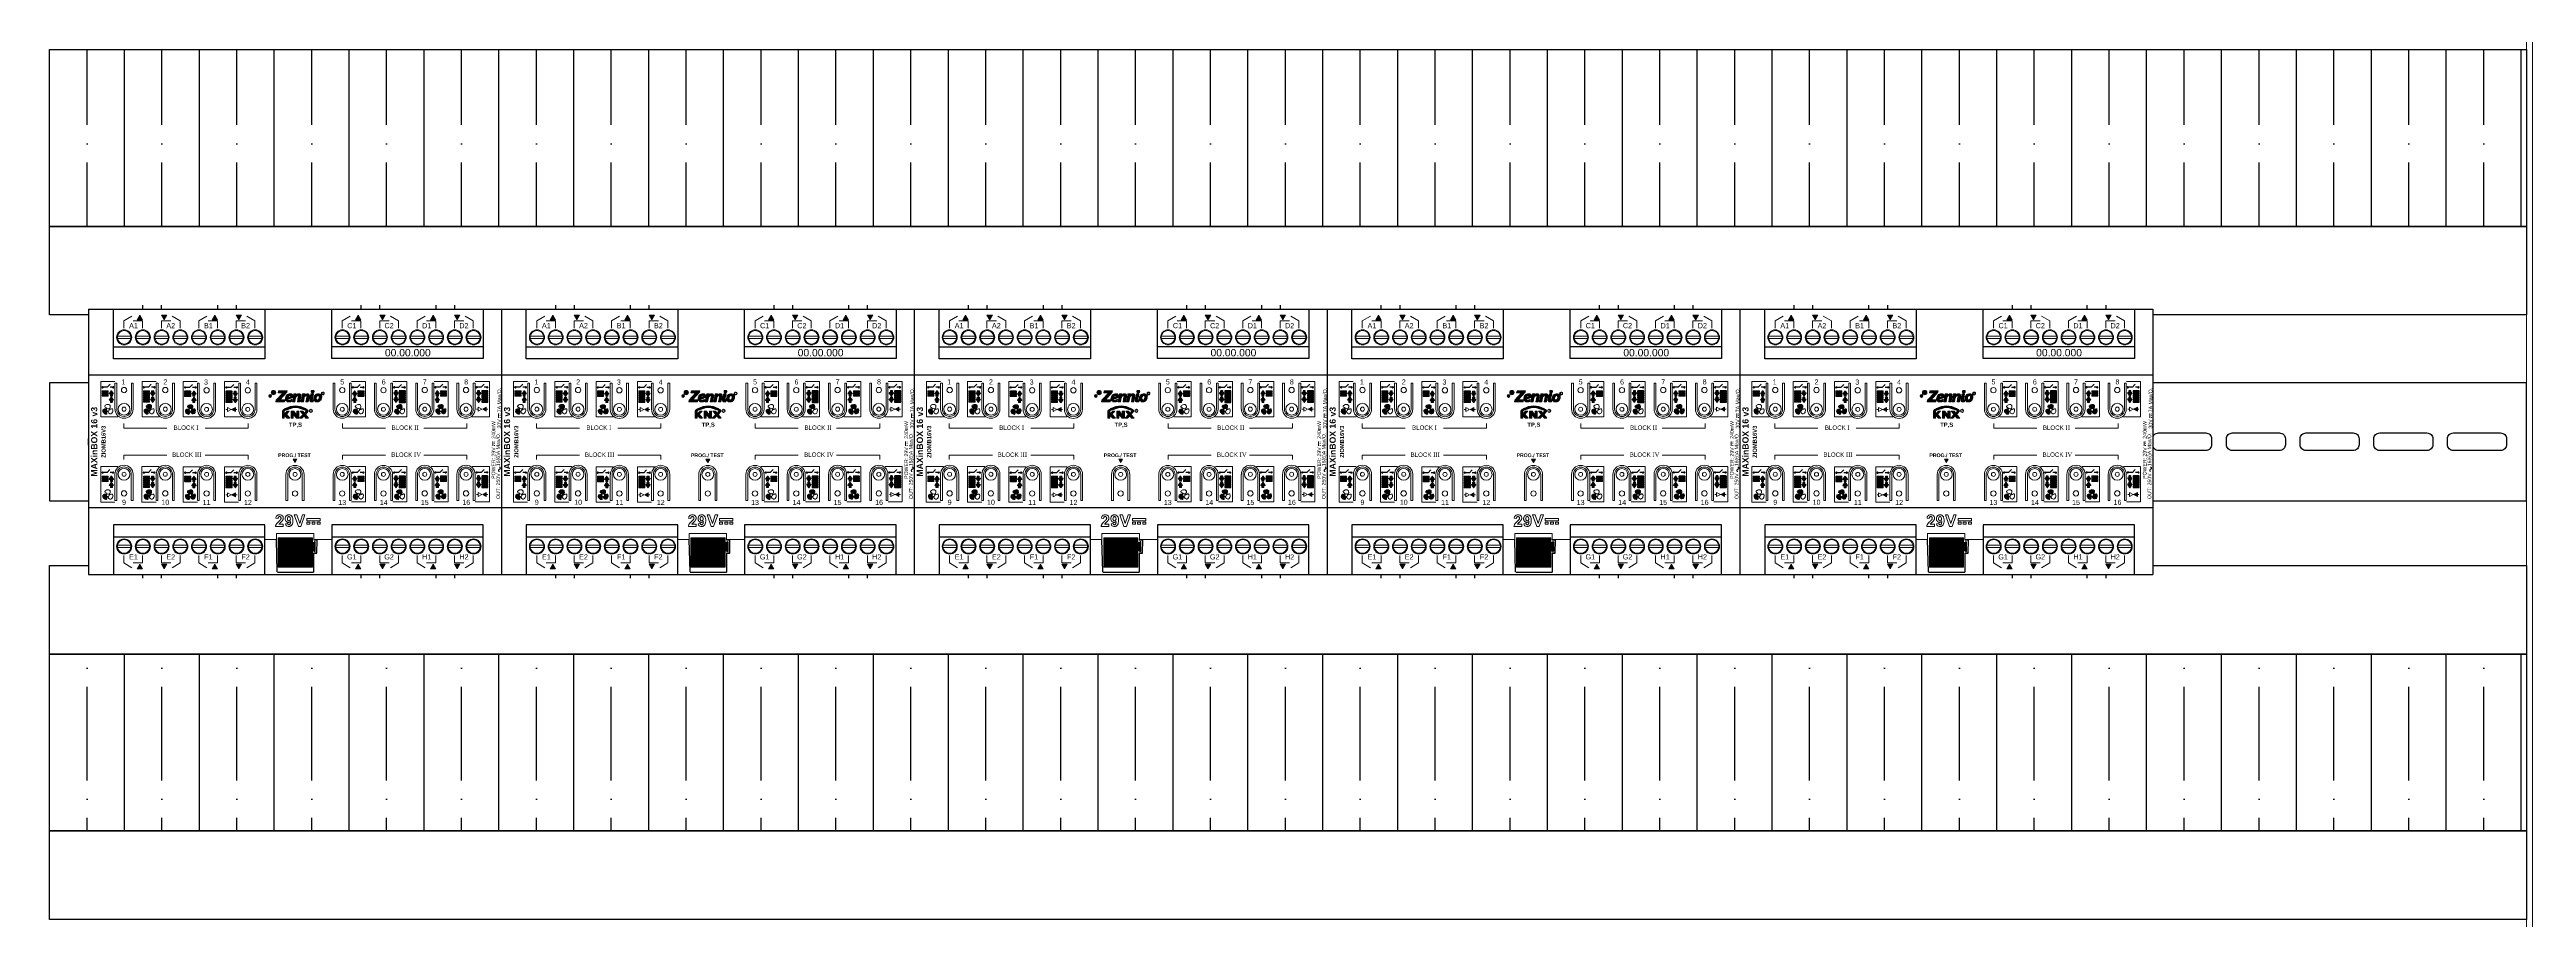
# Model space of a CAD drawing. Header units: millimetres. Extents: x -174 to 283928, y 1291 to 21053.
# Drawn here: x 9322 to 10162, y 20174 to 20469 of the extents above; entities that cross this region are included whole.
import ezdxf
from ezdxf.enums import TextEntityAlignment as Align

# ---------------------------------------------------------------- set-up
doc = ezdxf.new("R2010")
doc.units = ezdxf.units.MM
for name, color, linetype in [('0_Рамка', 7, 'Continuous'), ('Enclosure', 7, 'Continuous'), ('Serigraph', 7, 'Continuous')]:
    doc.layers.add(name, color=color, linetype=linetype)
doc.styles.add('Arial', font='arial.ttf')
doc.styles.add('Arial Rounded', font='')
doc.styles.add('MtXpl_Verdana', font='verdana.ttf')
doc.styles.get("Standard").update_dxf_attribs({"font": 'arial.ttf'})
doc.styles.add('СПДС', font='isocpeur.ttf', dxfattribs={"width": 0.8, "height": 2.5})
doc.styles.get('Arial Rounded').set_extended_font_data('Arial Rounded MT Bold')

# ---------------------------------------------------------------- blocks, each defined once
blk = doc.blocks.new('*U204')
at = {"ltscale": 2}
blk.add_lwpolyline([(0, 20), (0, -20), (840, -20), (840, 20), (0, 20)], dxfattribs=at)
for points in [[(15.23, 3), (31.23, 3, -0.414214), (33.23, 1), (33.23, -1, -0.414214), (31.23, -3), (15.23, -3, -0.414214), (13.23, -1), (13.23, 1, -0.414214)], [(40.23, 3), (56.23, 3, -0.414214), (58.23, 1), (58.23, -1, -0.414214), (56.23, -3), (40.23, -3, -0.414214), (38.23, -1), (38.23, 1, -0.414214)], [(65.23, 3), (81.23, 3, -0.414214), (83.23, 1), (83.23, -1, -0.414214), (81.23, -3), (65.23, -3, -0.414214), (63.23, -1), (63.23, 1, -0.414214)], [(90.23, 3), (106.23, 3, -0.414214), (108.23, 1), (108.23, -1, -0.414214), (106.23, -3), (90.23, -3, -0.414214), (88.23, -1), (88.23, 1, -0.414214)], [(115.23, 3), (131.23, 3, -0.414214), (133.23, 1), (133.23, -1, -0.414214), (131.23, -3), (115.23, -3, -0.414214), (113.23, -1), (113.23, 1, -0.414214)], [(140.23, 3), (156.23, 3, -0.414214), (158.23, 1), (158.23, -1, -0.414214), (156.23, -3), (140.23, -3, -0.414214), (138.23, -1), (138.23, 1, -0.414214)], [(165.23, 3), (181.23, 3, -0.414214), (183.23, 1), (183.23, -1, -0.414214), (181.23, -3), (165.23, -3, -0.414214), (163.23, -1), (163.23, 1, -0.414214)], [(190.23, 3), (206.23, 3, -0.414214), (208.23, 1), (208.23, -1, -0.414214), (206.23, -3), (190.23, -3, -0.414214), (188.23, -1), (188.23, 1, -0.414214)], [(215.23, 3), (231.23, 3, -0.414214), (233.23, 1), (233.23, -1, -0.414214), (231.23, -3), (215.23, -3, -0.414214), (213.23, -1), (213.23, 1, -0.414214)], [(240.23, 3), (256.23, 3, -0.414214), (258.23, 1), (258.23, -1, -0.414214), (256.23, -3), (240.23, -3, -0.414214), (238.23, -1), (238.23, 1, -0.414214)], [(265.23, 3), (281.23, 3, -0.414214), (283.23, 1), (283.23, -1, -0.414214), (281.23, -3), (265.23, -3, -0.414214), (263.23, -1), (263.23, 1, -0.414214)], [(290.23, 3), (306.23, 3, -0.414214), (308.23, 1), (308.23, -1, -0.414214), (306.23, -3), (290.23, -3, -0.414214), (288.23, -1), (288.23, 1, -0.414214)], [(315.23, 3), (331.23, 3, -0.414214), (333.23, 1), (333.23, -1, -0.414214), (331.23, -3), (315.23, -3, -0.414214), (313.23, -1), (313.23, 1, -0.414214)], [(340.23, 3), (356.23, 3, -0.414214), (358.23, 1), (358.23, -1, -0.414214), (356.23, -3), (340.23, -3, -0.414214), (338.23, -1), (338.23, 1, -0.414214)], [(365.23, 3), (381.23, 3, -0.414214), (383.23, 1), (383.23, -1, -0.414214), (381.23, -3), (365.23, -3, -0.414214), (363.23, -1), (363.23, 1, -0.414214)], [(390.23, 3), (406.23, 3, -0.414214), (408.23, 1), (408.23, -1, -0.414214), (406.23, -3), (390.23, -3, -0.414214), (388.23, -1), (388.23, 1, -0.414214)], [(415.23, 3), (431.23, 3, -0.414214), (433.23, 1), (433.23, -1, -0.414214), (431.23, -3), (415.23, -3, -0.414214), (413.23, -1), (413.23, 1, -0.414214)], [(440.23, 3), (456.23, 3, -0.414214), (458.23, 1), (458.23, -1, -0.414214), (456.23, -3), (440.23, -3, -0.414214), (438.23, -1), (438.23, 1, -0.414214)], [(465.23, 3), (481.23, 3, -0.414214), (483.23, 1), (483.23, -1, -0.414214), (481.23, -3), (465.23, -3, -0.414214), (463.23, -1), (463.23, 1, -0.414214)], [(490.23, 3), (506.23, 3, -0.414214), (508.23, 1), (508.23, -1, -0.414214), (506.23, -3), (490.23, -3, -0.414214), (488.23, -1), (488.23, 1, -0.414214)], [(515.23, 3), (531.23, 3, -0.414214), (533.23, 1), (533.23, -1, -0.414214), (531.23, -3), (515.23, -3, -0.414214), (513.23, -1), (513.23, 1, -0.414214)], [(540.23, 3), (556.23, 3, -0.414214), (558.23, 1), (558.23, -1, -0.414214), (556.23, -3), (540.23, -3, -0.414214), (538.23, -1), (538.23, 1, -0.414214)], [(565.23, 3), (581.23, 3, -0.414214), (583.23, 1), (583.23, -1, -0.414214), (581.23, -3), (565.23, -3, -0.414214), (563.23, -1), (563.23, 1, -0.414214)], [(590.23, 3), (606.23, 3, -0.414214), (608.23, 1), (608.23, -1, -0.414214), (606.23, -3), (590.23, -3, -0.414214), (588.23, -1), (588.23, 1, -0.414214)], [(615.23, 3), (631.23, 3, -0.414214), (633.23, 1), (633.23, -1, -0.414214), (631.23, -3), (615.23, -3, -0.414214), (613.23, -1), (613.23, 1, -0.414214)], [(640.23, 3), (656.23, 3, -0.414214), (658.23, 1), (658.23, -1, -0.414214), (656.23, -3), (640.23, -3, -0.414214), (638.23, -1), (638.23, 1, -0.414214)], [(665.23, 3), (681.23, 3, -0.414214), (683.23, 1), (683.23, -1, -0.414214), (681.23, -3), (665.23, -3, -0.414214), (663.23, -1), (663.23, 1, -0.414214)], [(690.23, 3), (706.23, 3, -0.414214), (708.23, 1), (708.23, -1, -0.414214), (706.23, -3), (690.23, -3, -0.414214), (688.23, -1), (688.23, 1, -0.414214)], [(715.23, 3), (731.23, 3, -0.414214), (733.23, 1), (733.23, -1, -0.414214), (731.23, -3), (715.23, -3, -0.414214), (713.23, -1), (713.23, 1, -0.414214)], [(740.23, 3), (756.23, 3, -0.414214), (758.23, 1), (758.23, -1, -0.414214), (756.23, -3), (740.23, -3, -0.414214), (738.23, -1), (738.23, 1, -0.414214)], [(765.23, 3), (781.23, 3, -0.414214), (783.23, 1), (783.23, -1, -0.414214), (781.23, -3), (765.23, -3, -0.414214), (763.23, -1), (763.23, 1, -0.414214)], [(790.23, 3), (806.23, 3, -0.414214), (808.23, 1), (808.23, -1, -0.414214), (806.23, -3), (790.23, -3, -0.414214), (788.23, -1), (788.23, 1, -0.414214)], [(815.23, 3), (831.23, 3, -0.414214), (833.23, 1), (833.23, -1, -0.414214), (831.23, -3), (815.23, -3, -0.414214), (813.23, -1), (813.23, 1, -0.414214)]]:
    blk.add_lwpolyline(points, format="xyb", close=True, dxfattribs=at)
blk = doc.blocks.new('Dado KNX')
h = blk.add_hatch(color=18)
h.dxf.hatch_style = 1
h.paths.add_polyline_path([(185.57, 84.26), (179.77, 84.26), (179.77, 74.26), (185.57, 74.26)])
h = blk.add_hatch(color=1)
h.dxf.hatch_style = 1
edge = h.paths.add_edge_path()
edge.add_line((185.87, 74.26), (191.37, 74.26))
edge.add_line((191.37, 74.26), (191.37, 79.85))
edge.add_spline(control_points=[(191.37, 79.84), (191.37, 79.85), (191.38, 79.87), (191.39, 79.89)], knot_values=[1, 1, 1, 1, 2, 2, 2, 2], degree=3, periodic=0)
edge.add_spline(control_points=[(191.39, 79.89), (191.42, 79.93), (191.48, 79.95), (191.52, 79.92)], knot_values=[0, 0, 0, 0, 1, 1, 1, 1], degree=3, periodic=0)
edge.add_line((191.52, 79.92), (192.07, 79.61))
edge.add_spline(control_points=[(192.07, 79.61), (192.17, 79.55), (192.29, 79.58), (192.35, 79.68)], knot_values=[0, 0, 0, 0, 1, 1, 1, 1], degree=3, periodic=0)
edge.add_spline(control_points=[(192.35, 79.68), (192.36, 79.71), (192.37, 79.74), (192.37, 79.78)], knot_values=[1, 1, 1, 1, 2, 2, 2, 2], degree=3, periodic=0)
edge.add_line((192.37, 79.78), (192.37, 82.74))
edge.add_spline(control_points=[(192.37, 82.74), (192.37, 82.85), (192.28, 82.94), (192.17, 82.94)], knot_values=[0, 0, 0, 0, 1, 1, 1, 1], degree=3, periodic=0)
edge.add_spline(control_points=[(192.17, 82.94), (192.14, 82.94), (192.1, 82.93), (192.07, 82.91)], knot_values=[1, 1, 1, 1, 2, 2, 2, 2], degree=3, periodic=0)
edge.add_line((192.07, 82.91), (191.51, 82.59))
edge.add_spline(control_points=[(191.52, 82.6), (191.51, 82.59), (191.49, 82.58), (191.47, 82.58)], knot_values=[1, 1, 1, 1, 2, 2, 2, 2], degree=3, periodic=0)
edge.add_spline(control_points=[(191.47, 82.58), (191.42, 82.58), (191.37, 82.63), (191.37, 82.68)], knot_values=[0, 0, 0, 0, 1, 1, 1, 1], degree=3, periodic=0)
edge.add_line((191.37, 82.68), (191.37, 84.26))
edge.add_line((191.37, 84.26), (185.87, 84.26))
edge.add_line((185.87, 84.26), (185.87, 74.26))
at = {"color": 18, "lineweight": 18}
for p, q in [((179.77, 84.26), (179.77, 74.26)), ((185.57, 84.26), (179.77, 84.26)), ((185.57, 74.26), (185.57, 84.26)), ((185.67, 84.16), (185.67, 74.36)), ((179.77, 74.26), (185.57, 74.26))]:
    blk.add_line(p, q, dxfattribs=at)
at = {"color": 1, "lineweight": 18}
for p, q in [((185.77, 74.36), (185.77, 84.16)), ((191.37, 84.26), (185.87, 84.26)), ((185.87, 84.26), (185.87, 74.26)), ((191.37, 82.68), (191.37, 84.26)), ((191.37, 74.26), (191.37, 79.84)), ((192.07, 82.91), (191.52, 82.6)), ((191.52, 79.92), (192.07, 79.61)), ((192.37, 79.78), (192.37, 82.74)), ((185.87, 74.26), (191.37, 74.26))]:
    blk.add_line(p, q, dxfattribs=at)
at = {"color": 18, "lineweight": 18}
for points in [[(185.67, 84.06), (185.72, 84.06)], [(185.67, 74.47), (185.72, 74.47)]]:
    blk.add_lwpolyline(points, dxfattribs=at)
at = {"color": 1, "lineweight": 18}
for points in [[(185.72, 84.06), (185.77, 84.06)], [(185.72, 74.47), (185.77, 74.47)]]:
    blk.add_lwpolyline(points, dxfattribs=at)
at = {"color": 18, "lineweight": 18}
for points in [[(185.67, 84.16), (185.67, 84.22), (185.63, 84.26), (185.57, 84.26)], [(185.57, 74.26), (185.63, 74.26), (185.67, 74.3), (185.67, 74.36)]]:
    blk.add_open_spline(points, degree=3, dxfattribs=at)
at = {"color": 1, "lineweight": 18}
for points in [[(185.87, 84.26), (185.82, 84.26), (185.77, 84.22), (185.77, 84.16)], [(191.39, 79.89), (191.38, 79.87), (191.37, 79.85), (191.37, 79.84)], [(191.52, 79.92), (191.48, 79.95), (191.42, 79.93), (191.39, 79.89)], [(192.07, 79.61), (192.17, 79.55), (192.29, 79.58), (192.35, 79.68)], [(192.35, 79.68), (192.36, 79.71), (192.37, 79.74), (192.37, 79.78)], [(185.77, 74.36), (185.77, 74.3), (185.82, 74.26), (185.87, 74.26)]]:
    blk.add_open_spline(points, degree=3, dxfattribs=at)
for points in [[(191.37, 82.68), (191.37, 82.63), (191.42, 82.58), (191.47, 82.58), (191.49, 82.58), (191.51, 82.59), (191.52, 82.6)], [(192.37, 82.74), (192.37, 82.85), (192.28, 82.94), (192.17, 82.94), (192.14, 82.94), (192.1, 82.93), (192.07, 82.91)]]:
    blk.add_open_spline(points, degree=3, knots=[0, 0, 0, 0, 1, 1, 1, 2, 2, 2, 2], dxfattribs=at)
blk = doc.blocks.new('ZIOMB16V3_ENCLOSURE')
at = {"lineweight": 25}
blk.add_line((77.31, -35.7), (77.3, -35.86), dxfattribs=at)
at = {"layer": 'Enclosure'}
for p, q in [((0.97, 42.4), (140.97, 42.4)), ((0.97, 42.4), (0.97, -47.6)), ((9.39, 25.57), (9.39, 42.4)), ((60.74, 42.4), (60.74, 25.57)), ((83.44, 25.62), (83.44, 42.44)), ((134.79, 42.44), (134.79, 25.62)), ((9.39, 29.64), (60.74, 29.64)), ((60.74, 25.57), (9.39, 25.57)), ((83.44, 29.69), (134.79, 29.69)), ((134.79, 25.62), (83.44, 25.62)), ((140.97, 19.97), (0.97, 19.97)), ((140.97, -25.03), (0.97, -25.03)), ((9.39, -30.78), (9.39, -47.6)), ((60.74, -30.78), (9.39, -30.78)), ((60.74, -47.6), (60.74, -30.78)), ((83.44, -30.82), (83.44, -47.65)), ((134.79, -30.82), (83.44, -30.82)), ((134.79, -47.65), (134.79, -30.82)), ((9.39, -34.85), (60.74, -34.85)), ((83.44, -34.9), (134.79, -34.9)), ((0.97, -47.6), (140.97, -47.6)), ((64.98, -46.84), (77.27, -46.84))]:
    blk.add_line(p, q, dxfattribs=at)
at = {"layer": 'Enclosure', "lineweight": 18}
for p, q in [((60.74, -35.7), (64.63, -35.7)), ((64.63, -33.68), (64.63, -35.7)), ((64.63, -33.68), (77.31, -33.68)), ((77.31, -35.7), (77.31, -33.68)), ((77.31, -35.7), (83.44, -35.7))]:
    blk.add_line(p, q, dxfattribs=at)
at = {"layer": 'Enclosure', "lineweight": 25}
blk.add_line((77.27, -40.42), (77.27, -46.84), dxfattribs=at)
at = {"layer": 'Enclosure'}
blk.add_lwpolyline([(140.97, 42.4), (140.97, -47.6)], dxfattribs=at)
at = {"layer": 'Enclosure', "lineweight": 9}
for points in [[(10.75, 32.45), (15.28, 32.45)], [(10.76, 33.25), (15.27, 33.25)], [(17.1, 32.45), (21.63, 32.45)], [(17.11, 33.25), (21.62, 33.25)], [(23.45, 32.45), (27.98, 32.45)], [(23.46, 33.25), (27.97, 33.25)], [(29.8, 32.45), (34.33, 32.45)], [(29.81, 33.25), (34.32, 33.25)], [(40.67, 32.45), (36.13, 32.45)], [(40.65, 33.25), (36.15, 33.25)], [(47.02, 32.45), (42.48, 32.45)], [(47, 33.25), (42.5, 33.25)], [(53.37, 32.45), (48.83, 32.45)], [(53.35, 33.25), (48.85, 33.25)], [(59.72, 32.45), (55.18, 32.45)], [(59.7, 33.25), (55.2, 33.25)], [(84.79, 32.45), (89.33, 32.45)], [(84.81, 33.25), (89.31, 33.25)], [(91.14, 32.45), (95.68, 32.45)], [(91.16, 33.25), (95.66, 33.25)], [(97.49, 32.45), (102.03, 32.45)], [(97.51, 33.25), (102.01, 33.25)], [(103.84, 32.45), (108.38, 32.45)], [(103.86, 33.25), (108.36, 33.25)], [(114.72, 32.45), (110.18, 32.45)], [(114.7, 33.25), (110.2, 33.25)], [(121.07, 32.45), (116.53, 32.45)], [(121.05, 33.25), (116.55, 33.25)], [(127.42, 32.45), (122.88, 32.45)], [(127.4, 33.25), (122.9, 33.25)], [(133.77, 32.45), (129.23, 32.45)], [(133.75, 33.25), (129.25, 33.25)], [(9.9, 8.46), (9.9, 17.3), (10.51, 17.3), (10.51, 8.46)], [(16.05, 8.46), (16.05, 17.3), (15.45, 17.3), (15.45, 8.46)], [(23.89, 8.46), (23.89, 17.3), (24.5, 17.3), (24.5, 8.46)], [(30.04, 8.46), (30.04, 17.3), (29.44, 17.3), (29.44, 8.46)], [(37.89, 8.39), (37.89, 17.24), (38.49, 17.24), (38.49, 8.39)], [(44.03, 8.39), (44.03, 17.24), (43.43, 17.24), (43.43, 8.39)], [(51.88, 8.39), (51.88, 17.24), (52.48, 17.24), (52.48, 8.39)], [(58.02, 8.39), (58.02, 17.24), (57.42, 17.24), (57.42, 8.39)], [(83.89, 8.43), (83.89, 17.27), (84.5, 17.27), (84.5, 8.43)], [(90.04, 8.43), (90.04, 17.27), (89.44, 17.27), (89.44, 8.43)], [(97.89, 8.43), (97.89, 17.27), (98.49, 17.27), (98.49, 8.43)], [(104.03, 8.43), (104.03, 17.27), (103.43, 17.27), (103.43, 8.43)], [(111.89, 8.46), (111.89, 17.3), (112.5, 17.3), (112.5, 8.46)], [(118.04, 8.46), (118.04, 17.3), (117.44, 17.3), (117.44, 8.46)], [(125.89, 8.46), (125.89, 17.3), (126.49, 17.3), (126.49, 8.46)], [(132.03, 8.46), (132.03, 17.3), (131.43, 17.3), (131.43, 8.46)], [(9.89, -13.65), (9.89, -22.5), (10.5, -22.5), (10.5, -13.65)], [(16.04, -13.65), (16.04, -22.5), (15.44, -22.5), (15.44, -13.65)], [(23.88, -13.65), (23.88, -22.5), (24.49, -22.5), (24.49, -13.65)], [(30.03, -13.65), (30.03, -22.5), (29.43, -22.5), (29.43, -13.65)], [(37.89, -13.68), (37.89, -22.53), (38.5, -22.53), (38.5, -13.68)], [(44.04, -13.68), (44.04, -22.53), (43.44, -22.53), (43.44, -13.68)], [(51.88, -13.68), (51.88, -22.53), (52.49, -22.53), (52.49, -13.68)], [(58.03, -13.68), (58.03, -22.53), (57.42, -22.53), (57.42, -13.68)], [(67.89, -13.7), (67.89, -22.54), (68.5, -22.54), (68.5, -13.7)], [(74.04, -13.7), (74.04, -22.54), (73.44, -22.54), (73.44, -13.7)], [(83.89, -13.7), (83.89, -22.54), (84.5, -22.54), (84.5, -13.7)], [(90.04, -13.7), (90.04, -22.54), (89.44, -22.54), (89.44, -13.7)], [(97.89, -13.7), (97.89, -22.54), (98.49, -22.54), (98.49, -13.7)], [(104.03, -13.7), (104.03, -22.54), (103.43, -22.54), (103.43, -13.7)], [(111.89, -13.67), (111.89, -22.51), (112.5, -22.51), (112.5, -13.67)], [(118.04, -13.67), (118.04, -22.51), (117.44, -22.51), (117.44, -13.67)], [(125.89, -13.67), (125.89, -22.51), (126.49, -22.51), (126.49, -13.67)], [(132.03, -13.67), (132.03, -22.51), (131.43, -22.51), (131.43, -13.67)], [(10.75, -38.46), (15.28, -38.46)], [(10.76, -37.66), (15.27, -37.66)], [(17.1, -38.46), (21.63, -38.46)], [(17.11, -37.66), (21.62, -37.66)], [(23.45, -38.46), (27.98, -38.46)], [(23.46, -37.66), (27.97, -37.66)], [(29.8, -38.46), (34.33, -38.46)], [(29.81, -37.66), (34.32, -37.66)], [(40.67, -38.46), (36.13, -38.46)], [(40.65, -37.66), (36.15, -37.66)], [(47.02, -38.46), (42.48, -38.46)], [(47, -37.66), (42.5, -37.66)], [(53.37, -38.45), (48.83, -38.45)], [(53.35, -37.65), (48.85, -37.65)], [(59.72, -38.45), (55.18, -38.45)], [(59.7, -37.65), (55.2, -37.65)], [(84.79, -38.46), (89.33, -38.46)], [(84.81, -37.66), (89.31, -37.66)], [(91.14, -38.46), (95.68, -38.46)], [(91.16, -37.66), (95.66, -37.66)], [(97.49, -38.46), (102.03, -38.46)], [(97.51, -37.66), (102.01, -37.66)], [(103.84, -38.46), (108.38, -38.46)], [(103.86, -37.66), (108.36, -37.66)], [(114.72, -38.46), (110.18, -38.46)], [(114.7, -37.66), (110.2, -37.66)], [(121.07, -38.46), (116.53, -38.46)], [(121.05, -37.66), (116.55, -37.66)], [(127.42, -38.45), (122.88, -38.45)], [(127.4, -37.65), (122.9, -37.65)], [(133.77, -38.45), (129.23, -38.45)], [(133.75, -37.65), (129.25, -37.65)]]:
    blk.add_lwpolyline(points, dxfattribs=at)
at = {"layer": 'Enclosure', "lineweight": 5}
for points in [[(66.99, -31.3), (64.36, -31.3)], [(65.19, -28.6), (64.44, -28.53)], [(65.5, -30.6), (66.99, -30.6)], [(66.99, -30.6), (66.99, -31.3)], [(67.71, -30.39), (68.44, -30.31)], [(72.09, -31.3), (70.69, -27.39)], [(70.69, -27.39), (71.55, -27.39)], [(71.55, -27.39), (72.54, -30.28)], [(72.94, -31.3), (72.09, -31.3)], [(72.54, -30.28), (73.5, -27.39)], [(74.34, -27.39), (72.94, -31.3)], [(73.5, -27.39), (74.34, -27.39)], [(74.97, -29.37), (74.97, -28.67)], [(74.97, -28.67), (79.47, -28.67)], [(79.47, -29.37), (74.97, -29.37)], [(74.97, -30.56), (74.97, -29.86)], [(74.97, -29.86), (75.97, -29.86)], [(75.97, -30.56), (74.97, -30.56)], [(75.97, -29.86), (75.97, -30.56)], [(76.73, -29.86), (76.73, -30.56)], [(77.72, -29.86), (76.73, -29.86)], [(76.73, -30.56), (77.72, -30.56)], [(77.72, -30.56), (77.72, -29.86)], [(78.47, -29.86), (78.47, -30.56)], [(79.47, -29.86), (78.47, -29.86)], [(78.47, -30.56), (79.47, -30.56)], [(79.47, -28.67), (79.47, -29.37)], [(79.47, -30.56), (79.47, -29.86)]]:
    blk.add_lwpolyline(points, dxfattribs=at)
at = {"layer": 'Enclosure', "lineweight": 9}
for centre, radius in [((13.01, 32.8), 2.56), ((13.01, 32.8), 2.3), ((19.36, 32.8), 2.56), ((19.36, 32.8), 2.3), ((25.71, 32.8), 2.56), ((25.71, 32.8), 2.3), ((32.06, 32.8), 2.56), ((32.06, 32.8), 2.3), ((38.4, 32.8), 2.56), ((38.4, 32.8), 2.3), ((44.75, 32.8), 2.56), ((44.75, 32.8), 2.3), ((51.1, 32.8), 2.56), ((51.1, 32.8), 2.3), ((57.45, 32.8), 2.56), ((57.45, 32.8), 2.3), ((87.06, 32.8), 2.56), ((87.06, 32.8), 2.3), ((93.41, 32.8), 2.56), ((93.41, 32.8), 2.3), ((99.76, 32.8), 2.56), ((99.76, 32.8), 2.3), ((106.11, 32.8), 2.56), ((106.11, 32.8), 2.3), ((112.45, 32.8), 2.56), ((112.45, 32.8), 2.3), ((118.8, 32.8), 2.56), ((118.8, 32.8), 2.3), ((125.15, 32.8), 2.56), ((125.15, 32.8), 2.3), ((131.5, 32.8), 2.56), ((131.5, 32.8), 2.3), ((12.98, 8.44), 1.99), ((12.98, 14.92), 0.906), ((12.98, 8.44), 0.683), ((26.97, 8.44), 1.99), ((26.97, 14.92), 0.906), ((26.97, 8.44), 0.683), ((40.96, 8.37), 1.99), ((40.96, 14.85), 0.906), ((40.96, 8.37), 0.683), ((54.95, 8.37), 1.99), ((54.95, 14.85), 0.906), ((54.95, 8.37), 0.683), ((86.97, 8.41), 1.99), ((86.97, 14.89), 0.906), ((86.97, 8.41), 0.683), ((100.96, 8.41), 1.99), ((100.96, 14.89), 0.906), ((100.96, 8.41), 0.683), ((114.97, 8.44), 1.99), ((114.97, 14.92), 0.906), ((114.97, 8.44), 0.683), ((128.96, 8.44), 1.99), ((128.96, 14.92), 0.906), ((128.96, 8.44), 0.683), ((12.97, -13.63), 1.99), ((12.97, -13.63), 0.683), ((26.96, -13.63), 1.99), ((26.96, -13.63), 0.683), ((40.97, -13.66), 1.99), ((40.97, -13.66), 0.683), ((54.96, -13.66), 1.99), ((54.96, -13.66), 0.683), ((70.97, -13.68), 1.99), ((70.97, -13.68), 0.683), ((86.97, -13.68), 1.99), ((86.97, -13.68), 0.683), ((100.96, -13.68), 1.99), ((100.96, -13.68), 0.683), ((114.97, -13.64), 1.99), ((114.97, -13.65), 0.683), ((128.96, -13.64), 1.99), ((128.96, -13.65), 0.683), ((12.97, -20.11), 0.906), ((26.95, -20.11), 0.906), ((40.96, -20.14), 0.906), ((54.95, -20.14), 0.906), ((70.97, -20.16), 0.906), ((86.96, -20.16), 0.906), ((100.96, -20.16), 0.906), ((114.96, -20.13), 0.906), ((128.96, -20.13), 0.906), ((13.01, -38.1), 2.56), ((13.01, -38.1), 2.3), ((19.36, -38.1), 2.56), ((19.36, -38.1), 2.3), ((25.71, -38.1), 2.56), ((25.71, -38.1), 2.3), ((32.06, -38.1), 2.56), ((32.06, -38.1), 2.3), ((38.4, -38.1), 2.56), ((38.4, -38.1), 2.3), ((44.75, -38.1), 2.56), ((44.75, -38.1), 2.3), ((51.1, -38.1), 2.56), ((51.1, -38.1), 2.3), ((57.45, -38.1), 2.56), ((57.45, -38.1), 2.3), ((87.06, -38.1), 2.56), ((87.06, -38.1), 2.3), ((93.41, -38.1), 2.56), ((93.41, -38.1), 2.3), ((99.76, -38.1), 2.56), ((99.76, -38.1), 2.3), ((106.11, -38.1), 2.56), ((106.11, -38.1), 2.3), ((112.45, -38.1), 2.56), ((112.45, -38.1), 2.3), ((118.8, -38.1), 2.56), ((118.8, -38.1), 2.3), ((125.15, -38.1), 2.56), ((125.15, -38.1), 2.3), ((131.5, -38.1), 2.56), ((131.5, -38.1), 2.3)]:
    blk.add_circle(centre, radius, dxfattribs=at)
for centre, radius, start, end in [((12.98, 8.44), 3.07, 179.59125, 269.95329), ((12.98, 8.44), 2.47, 179.49124, 269.92873), ((12.98, 8.44), 2.47, 270.07127, 0.50876), ((12.98, 8.44), 3.07, 270.04671, 0.40875), ((26.97, 8.44), 3.07, 179.59125, 269.95329), ((26.97, 8.44), 2.47, 179.49124, 269.92873), ((26.97, 8.44), 2.47, 270.07127, 0.50876), ((26.97, 8.44), 3.07, 270.04671, 0.40875), ((86.97, 8.41), 3.07, 179.59125, 269.95329), ((86.97, 8.41), 2.47, 179.49124, 269.92873), ((86.97, 8.41), 2.47, 270.07127, 0.50876), ((86.97, 8.41), 3.07, 270.04671, 0.40875), ((100.96, 8.41), 3.07, 179.59125, 269.95329), ((100.96, 8.41), 2.47, 179.49124, 269.92873), ((100.96, 8.41), 2.47, 270.07127, 0.50876), ((100.96, 8.41), 3.07, 270.04671, 0.40875), ((114.97, 8.44), 3.07, 179.59125, 269.95329), ((114.97, 8.44), 2.47, 179.49124, 269.92873), ((114.97, 8.44), 2.47, 270.07127, 0.50876), ((114.97, 8.44), 3.07, 270.04671, 0.40875), ((128.96, 8.44), 3.07, 179.59125, 269.95329), ((128.96, 8.44), 2.47, 179.49124, 269.92873), ((128.96, 8.44), 2.47, 270.07127, 0.50876), ((128.96, 8.44), 3.07, 270.04671, 0.40875), ((40.96, 8.37), 3.07, 179.59125, 269.95329), ((40.96, 8.37), 2.47, 179.49124, 269.92873), ((40.96, 8.37), 2.47, 270.07127, 0.50876), ((40.96, 8.37), 3.07, 270.04671, 0.40875), ((54.95, 8.37), 3.07, 179.59125, 269.95329), ((54.95, 8.37), 2.47, 179.49124, 269.92873), ((54.95, 8.37), 2.47, 270.07127, 0.50876), ((54.95, 8.37), 3.07, 270.04671, 0.40875), ((12.97, -13.63), 3.07, 90.04671, 180.40875), ((12.97, -13.63), 2.47, 90.07127, 180.50876), ((12.97, -13.63), 3.07, 359.59125, 89.95329), ((12.97, -13.63), 2.47, 359.49124, 89.92873), ((26.96, -13.63), 3.07, 90.04671, 180.40875), ((26.96, -13.63), 2.47, 90.07127, 180.50876), ((26.96, -13.63), 3.07, 359.59125, 89.95329), ((26.95, -13.63), 2.47, 359.49124, 89.92873), ((40.97, -13.66), 3.07, 90.04671, 180.40875), ((40.97, -13.66), 2.47, 90.07127, 180.50876), ((40.97, -13.66), 3.07, 359.59125, 89.95329), ((40.97, -13.66), 2.47, 359.49124, 89.92873), ((54.96, -13.66), 3.07, 90.04671, 180.40875), ((54.96, -13.66), 2.47, 90.07127, 180.50876), ((54.96, -13.66), 3.07, 359.59125, 89.95329), ((54.95, -13.66), 2.47, 359.49124, 89.92873), ((70.97, -13.68), 3.07, 90.04671, 180.40875), ((70.97, -13.68), 2.47, 90.07127, 180.50876), ((70.97, -13.68), 3.07, 359.59125, 89.95329), ((70.97, -13.68), 2.47, 359.49124, 89.92873), ((86.97, -13.68), 3.07, 90.04671, 180.40875), ((86.97, -13.68), 2.47, 90.07127, 180.50876), ((86.97, -13.68), 3.07, 359.59125, 89.95329), ((86.97, -13.68), 2.47, 359.49124, 89.92873), ((100.96, -13.68), 3.07, 90.04671, 180.40875), ((100.96, -13.68), 2.47, 90.07127, 180.50876), ((100.96, -13.68), 3.07, 359.59125, 89.95329), ((100.96, -13.68), 2.47, 359.49124, 89.92873), ((114.97, -13.64), 3.07, 90.04671, 180.40875), ((114.97, -13.65), 2.47, 90.07127, 180.50876), ((114.97, -13.64), 3.07, 359.59125, 89.95329), ((114.97, -13.65), 2.47, 359.49124, 89.92873), ((128.96, -13.64), 3.07, 90.04671, 180.40875), ((128.96, -13.65), 2.47, 90.07127, 180.50876), ((128.96, -13.64), 3.07, 359.59125, 89.95329), ((128.96, -13.65), 2.47, 359.49124, 89.92873)]:
    blk.add_arc(centre, radius, start, end, dxfattribs=at)
at = {"layer": 'Enclosure', "lineweight": 5}
for points, knots in [([(64.36, -31.3), (64.38, -31.19), (64.4, -31.08), (64.43, -30.97), (64.46, -30.86), (64.51, -30.75), (64.56, -30.66), (64.57, -30.64), (64.58, -30.62), (64.59, -30.6), (64.6, -30.58), (64.62, -30.56), (64.63, -30.54), (64.65, -30.5), (64.68, -30.46), (64.7, -30.42), (64.76, -30.35), (64.81, -30.28), (64.88, -30.2), (64.94, -30.13), (65.01, -30.06), (65.08, -29.98), (65.16, -29.9), (65.24, -29.81), (65.35, -29.71), (65.37, -29.69), (65.4, -29.67), (65.43, -29.64), (65.44, -29.63), (65.46, -29.61), (65.47, -29.6), (65.48, -29.59), (65.5, -29.57), (65.51, -29.56), (65.56, -29.51), (65.6, -29.47), (65.65, -29.43), (65.68, -29.39), (65.72, -29.36), (65.76, -29.32), (65.79, -29.29), (65.83, -29.25), (65.86, -29.22), (65.9, -29.18), (65.93, -29.14), (65.97, -29.1), (66.01, -29.07), (66.04, -29.03), (66.07, -28.99), (66.08, -28.97), (66.09, -28.96), (66.1, -28.94), (66.11, -28.92), (66.13, -28.9), (66.14, -28.88), (66.16, -28.83), (66.19, -28.78), (66.2, -28.72), (66.22, -28.67), (66.23, -28.61), (66.23, -28.55), (66.23, -28.52), (66.23, -28.49), (66.23, -28.46), (66.23, -28.43), (66.23, -28.4), (66.22, -28.37), (66.21, -28.31), (66.19, -28.26), (66.17, -28.22), (66.16, -28.2), (66.14, -28.18), (66.13, -28.16), (66.11, -28.14), (66.1, -28.12), (66.08, -28.11), (66.04, -28.08), (66, -28.05), (65.95, -28.03), (65.9, -28.01), (65.84, -28), (65.79, -27.99), (65.75, -27.99), (65.73, -27.99), (65.69, -27.99), (65.67, -27.99), (65.64, -27.99), (65.61, -28), (65.56, -28), (65.52, -28.02), (65.47, -28.04), (65.43, -28.06), (65.4, -28.09), (65.36, -28.12), (65.33, -28.15), (65.3, -28.19), (65.28, -28.24), (65.23, -28.32), (65.2, -28.45), (65.19, -28.6)], [0, 0, 0, 0, 1, 1, 1, 2, 2, 2, 3, 3, 3, 4, 4, 4, 5, 5, 5, 6, 6, 6, 7, 7, 7, 8, 8, 8, 9, 9, 9, 10, 10, 10, 11, 11, 11, 12, 12, 12, 13, 13, 13, 14, 14, 14, 15, 15, 15, 16, 16, 16, 17, 17, 17, 18, 18, 18, 19, 19, 19, 20, 20, 20, 21, 21, 21, 22, 22, 22, 23, 23, 23, 24, 24, 24, 25, 25, 25, 26, 26, 26, 27, 27, 27, 28, 28, 28, 29, 29, 29, 30, 30, 30, 31, 31, 31, 32, 32, 32, 33, 33, 33, 33]), ([(64.44, -28.53), (64.46, -28.36), (64.49, -28.22), (64.54, -28.09), (64.59, -27.96), (64.65, -27.85), (64.73, -27.76), (64.77, -27.71), (64.82, -27.67), (64.87, -27.64), (64.92, -27.6), (64.96, -27.57), (65.02, -27.53), (65.13, -27.47), (65.25, -27.43), (65.39, -27.4), (65.46, -27.39), (65.53, -27.38), (65.6, -27.37), (65.64, -27.37), (65.68, -27.37), (65.72, -27.37), (65.76, -27.37), (65.8, -27.37), (65.84, -27.37), (65.99, -27.37), (66.14, -27.4), (66.28, -27.45), (66.41, -27.5), (66.54, -27.57), (66.64, -27.67), (66.7, -27.72), (66.74, -27.77), (66.79, -27.82), (66.83, -27.88), (66.86, -27.94), (66.89, -27.99), (66.95, -28.11), (66.98, -28.24), (66.99, -28.38), (66.99, -28.42), (66.99, -28.45), (66.99, -28.49), (66.99, -28.52), (66.99, -28.55), (66.98, -28.59), (66.98, -28.66), (66.96, -28.72), (66.95, -28.78), (66.93, -28.84), (66.92, -28.9), (66.89, -28.96), (66.87, -29.01), (66.84, -29.07), (66.82, -29.13), (66.76, -29.23), (66.69, -29.34), (66.62, -29.43), (66.6, -29.46), (66.58, -29.48), (66.56, -29.5), (66.54, -29.53), (66.52, -29.55), (66.5, -29.57), (66.46, -29.62), (66.41, -29.66), (66.37, -29.7), (66.33, -29.75), (66.28, -29.79), (66.22, -29.85), (66.2, -29.87), (66.17, -29.9), (66.13, -29.93), (66.12, -29.94), (66.1, -29.96), (66.08, -29.98), (66.06, -29.99), (66.05, -30.01), (66.03, -30.02), (65.97, -30.08), (65.92, -30.12), (65.87, -30.17), (65.85, -30.19), (65.83, -30.22), (65.8, -30.24), (65.78, -30.26), (65.76, -30.28), (65.74, -30.3), (65.72, -30.32), (65.69, -30.35), (65.67, -30.36), (65.67, -30.37), (65.66, -30.38), (65.65, -30.39), (65.64, -30.4), (65.63, -30.41), (65.62, -30.43), (65.6, -30.45), (65.57, -30.48), (65.55, -30.51), (65.53, -30.54), (65.51, -30.57), (65.5, -30.6)], [0, 0, 0, 0, 1, 1, 1, 2, 2, 2, 3, 3, 3, 4, 4, 4, 5, 5, 5, 6, 6, 6, 7, 7, 7, 8, 8, 8, 9, 9, 9, 10, 10, 10, 11, 11, 11, 12, 12, 12, 13, 13, 13, 14, 14, 14, 15, 15, 15, 16, 16, 16, 17, 17, 17, 18, 18, 18, 19, 19, 19, 20, 20, 20, 21, 21, 21, 22, 22, 22, 23, 23, 23, 24, 24, 24, 25, 25, 25, 26, 26, 26, 27, 27, 27, 28, 28, 28, 29, 29, 29, 30, 30, 30, 31, 31, 31, 32, 32, 32, 33, 33, 33, 34, 34, 34, 34]), ([(69.47, -29.64), (69.29, -29.84), (69.08, -29.95), (68.83, -29.96), (68.8, -29.96), (68.76, -29.96), (68.73, -29.96), (68.7, -29.96), (68.67, -29.96), (68.64, -29.95), (68.57, -29.95), (68.52, -29.94), (68.46, -29.92), (68.34, -29.88), (68.23, -29.83), (68.14, -29.76), (68.08, -29.72), (68.04, -29.68), (67.99, -29.63), (67.98, -29.62), (67.98, -29.62), (67.97, -29.61), (67.97, -29.61), (67.96, -29.6), (67.96, -29.59), (67.95, -29.58), (67.94, -29.57), (67.93, -29.56), (67.91, -29.54), (67.89, -29.51), (67.87, -29.49), (67.8, -29.39), (67.75, -29.29), (67.71, -29.17), (67.67, -29.06), (67.65, -28.93), (67.64, -28.8), (67.64, -28.73), (67.64, -28.66), (67.64, -28.59), (67.64, -28.53), (67.65, -28.46), (67.66, -28.4), (67.7, -28.14), (67.8, -27.93), (67.96, -27.75), (68.01, -27.71), (68.05, -27.66), (68.1, -27.63), (68.15, -27.59), (68.2, -27.56), (68.25, -27.53), (68.35, -27.47), (68.46, -27.42), (68.58, -27.4), (68.65, -27.38), (68.71, -27.38), (68.77, -27.37), (68.81, -27.37), (68.84, -27.37), (68.87, -27.37), (68.89, -27.37), (68.9, -27.37), (68.92, -27.37), (68.93, -27.37), (68.94, -27.37), (68.95, -27.37), (69.05, -27.37), (69.15, -27.39), (69.24, -27.41), (69.42, -27.46), (69.58, -27.56), (69.73, -27.69), (69.8, -27.75), (69.87, -27.83), (69.92, -27.92), (69.98, -28.01), (70.04, -28.11), (70.08, -28.23), (70.16, -28.46), (70.22, -28.74), (70.24, -29.08), (70.24, -29.16), (70.24, -29.25), (70.24, -29.34), (70.24, -29.43), (70.24, -29.52), (70.24, -29.6), (70.22, -29.77), (70.21, -29.93), (70.18, -30.07), (70.13, -30.36), (70.05, -30.59), (69.93, -30.77), (69.91, -30.8), (69.9, -30.82), (69.88, -30.84), (69.88, -30.85), (69.87, -30.86), (69.86, -30.87), (69.85, -30.88), (69.85, -30.88), (69.85, -30.89), (69.84, -30.89), (69.84, -30.9), (69.83, -30.91), (69.79, -30.96), (69.74, -31), (69.7, -31.04), (69.6, -31.13), (69.5, -31.2), (69.39, -31.25), (69.28, -31.3), (69.16, -31.33), (69.03, -31.35), (68.97, -31.36), (68.9, -31.37), (68.83, -31.37), (68.77, -31.37), (68.7, -31.36), (68.64, -31.36), (68.38, -31.33), (68.17, -31.23), (68.02, -31.07), (67.86, -30.91), (67.76, -30.68), (67.71, -30.39)], [0, 0, 0, 0, 1, 1, 1, 2, 2, 2, 3, 3, 3, 4, 4, 4, 5, 5, 5, 6, 6, 6, 7, 7, 7, 8, 8, 8, 9, 9, 9, 10, 10, 10, 11, 11, 11, 12, 12, 12, 13, 13, 13, 14, 14, 14, 15, 15, 15, 16, 16, 16, 17, 17, 17, 18, 18, 18, 19, 19, 19, 20, 20, 20, 21, 21, 21, 22, 22, 22, 23, 23, 23, 24, 24, 24, 25, 25, 25, 26, 26, 26, 27, 27, 27, 28, 28, 28, 29, 29, 29, 30, 30, 30, 31, 31, 31, 32, 32, 32, 33, 33, 33, 34, 34, 34, 35, 35, 35, 36, 36, 36, 37, 37, 37, 38, 38, 38, 39, 39, 39, 40, 40, 40, 41, 41, 41, 42, 42, 42, 42]), ([(69.4, -28.75), (69.4, -28.77), (69.4, -28.8), (69.4, -28.83), (69.4, -28.85), (69.4, -28.87), (69.39, -28.9), (69.39, -28.94), (69.38, -28.98), (69.37, -29.02), (69.35, -29.1), (69.31, -29.17), (69.27, -29.22), (69.27, -29.23), (69.26, -29.24), (69.26, -29.25), (69.25, -29.25), (69.24, -29.26), (69.24, -29.27), (69.22, -29.28), (69.21, -29.3), (69.19, -29.31), (69.16, -29.34), (69.12, -29.36), (69.09, -29.38), (69.05, -29.39), (69.01, -29.4), (68.97, -29.41), (68.93, -29.42), (68.88, -29.42), (68.85, -29.41), (68.76, -29.41), (68.69, -29.38), (68.62, -29.34), (68.58, -29.31), (68.55, -29.28), (68.52, -29.25), (68.52, -29.25), (68.52, -29.24), (68.51, -29.24), (68.51, -29.23), (68.51, -29.23), (68.51, -29.23), (68.5, -29.22), (68.5, -29.22), (68.49, -29.21), (68.48, -29.2), (68.47, -29.18), (68.46, -29.16), (68.43, -29.1), (68.41, -29.03), (68.39, -28.94), (68.38, -28.9), (68.38, -28.85), (68.38, -28.8), (68.37, -28.78), (68.37, -28.76), (68.37, -28.73), (68.37, -28.7), (68.37, -28.68), (68.37, -28.65), (68.38, -28.44), (68.41, -28.28), (68.49, -28.18), (68.49, -28.17), (68.49, -28.17), (68.5, -28.16), (68.5, -28.16), (68.5, -28.16), (68.51, -28.15), (68.51, -28.14), (68.51, -28.14), (68.52, -28.14), (68.53, -28.12), (68.55, -28.11), (68.56, -28.1), (68.59, -28.07), (68.63, -28.04), (68.67, -28.03), (68.7, -28.01), (68.74, -28), (68.78, -27.99), (68.8, -27.99), (68.82, -27.99), (68.85, -27.99), (68.87, -27.99), (68.88, -27.99), (68.91, -27.99), (68.98, -28), (69.05, -28.03), (69.12, -28.08), (69.16, -28.11), (69.19, -28.13), (69.22, -28.17), (69.22, -28.17), (69.23, -28.18), (69.23, -28.18), (69.23, -28.19), (69.24, -28.19), (69.24, -28.19), (69.25, -28.2), (69.25, -28.21), (69.26, -28.22), (69.27, -28.23), (69.28, -28.25), (69.29, -28.26), (69.36, -28.39), (69.4, -28.55), (69.4, -28.75)], [0, 0, 0, 0, 1, 1, 1, 2, 2, 2, 3, 3, 3, 4, 4, 4, 5, 5, 5, 6, 6, 6, 7, 7, 7, 8, 8, 8, 9, 9, 9, 10, 10, 10, 11, 11, 11, 12, 12, 12, 13, 13, 13, 14, 14, 14, 15, 15, 15, 16, 16, 16, 17, 17, 17, 18, 18, 18, 19, 19, 19, 20, 20, 20, 21, 21, 21, 22, 22, 22, 23, 23, 23, 24, 24, 24, 25, 25, 25, 26, 26, 26, 27, 27, 27, 28, 28, 28, 29, 29, 29, 30, 30, 30, 31, 31, 31, 32, 32, 32, 33, 33, 33, 34, 34, 34, 35, 35, 35, 36, 36, 36, 36]), ([(68.44, -30.31), (68.45, -30.41), (68.48, -30.5), (68.52, -30.56), (68.54, -30.6), (68.56, -30.63), (68.59, -30.65), (68.63, -30.68), (68.66, -30.7), (68.7, -30.72), (68.74, -30.73), (68.78, -30.74), (68.83, -30.74), (68.84, -30.74), (68.86, -30.74), (68.87, -30.74), (68.88, -30.74), (68.89, -30.74), (68.9, -30.74), (68.92, -30.74), (68.94, -30.74), (68.96, -30.73), (69.04, -30.72), (69.12, -30.68), (69.18, -30.62), (69.2, -30.6), (69.22, -30.59), (69.23, -30.57), (69.24, -30.56), (69.24, -30.55), (69.25, -30.54), (69.25, -30.54), (69.26, -30.54), (69.26, -30.53), (69.26, -30.53), (69.26, -30.53), (69.26, -30.53), (69.26, -30.53), (69.26, -30.53), (69.26, -30.53), (69.27, -30.52), (69.27, -30.52), (69.27, -30.52), (69.28, -30.5), (69.3, -30.47), (69.31, -30.44), (69.34, -30.39), (69.36, -30.32), (69.38, -30.25), (69.42, -30.09), (69.45, -29.89), (69.47, -29.64)], [0, 0, 0, 0, 1, 1, 1, 2, 2, 2, 3, 3, 3, 4, 4, 4, 5, 5, 5, 6, 6, 6, 7, 7, 7, 8, 8, 8, 9, 9, 9, 10, 10, 10, 11, 11, 11, 12, 12, 12, 13, 13, 13, 14, 14, 14, 15, 15, 15, 16, 16, 16, 17, 17, 17, 17])]:
    blk.add_open_spline(points, degree=3, knots=knots, dxfattribs=at)
at = {"layer": 'Enclosure', "lineweight": 25}
for points in [[(64.92, -46.7), (64.92, -46.7), (64.63, -35.7), (64.63, -35.7)], [(78.38, -40.42), (78.38, -40.42), (77.27, -40.42), (77.27, -40.42)], [(77.27, -40.42), (77.27, -40.42), (78.38, -40.42), (78.38, -40.42)], [(78.47, -35.86), (78.47, -35.86), (77.3, -35.86), (77.3, -35.86)], [(77.3, -35.86), (77.3, -35.86), (78.47, -35.86), (78.47, -35.86)], [(78.38, -40.42), (78.38, -40.42), (78.47, -35.86), (78.47, -35.86)]]:
    blk.add_open_spline(points, degree=3, dxfattribs=at)
blk = doc.blocks.new('KNX')
at = {"layer": 'Serigraph'}
h = blk.add_hatch(color=256, dxfattribs=at)
h.dxf.hatch_style = 1
edge = h.paths.add_edge_path()
edge.add_arc((6.4, -4.4), 9.55, 73.7693, 91.2639, ccw=False)
edge.add_arc((7.4, -1.2), 6.14, 48.8999, 74.2572, ccw=False)
edge.add_line((11.4, 3.5), (11.9, 3.5))
edge.add_line((11.9, 3.5), (12.3, 3.5))
edge.add_arc((8, -0.6), 5.95, 42.6963, 60.5714)
edge.add_arc((6.3, -3.8), 9.59, 61.386, 90.6742)
edge.add_arc((6, -3.8), 9.6, 89.1735, 118.6097)
edge.add_arc((4.4, -0.6), 5.95, 119.4286, 137.3037)
edge.add_line((0, 3.5), (0.5, 3.5))
edge.add_line((0.5, 3.5), (0.9, 3.5))
edge.add_arc((5, -1.2), 6.14, 105.7428, 131.1001, ccw=False)
edge.add_arc((6, -4.4), 9.55, 88.7361, 106.2307, ccw=False)
h = blk.add_hatch(color=256, dxfattribs=at)
h.dxf.hatch_style = 1
h.paths.add_polyline_path([(1.9, 1.9), (3.3, 3.3), (2.3, 3.3), (0.9, 1.9), (0.9, 3.3), (0.9, 3.3), (0, 3.3), (0, 0), (0.9, 0), (0.9, 0.9), (1.2, 1.2), (2.3, 0), (3.5, 0)])
h = blk.add_hatch(color=256, dxfattribs=at)
h.dxf.hatch_style = 1
h.paths.add_polyline_path([(5.4, 3.3), (4.2, 3.3), (4.2, 0), (5.2, 0), (5.2, 1.9), (6.7, 0), (7.8, 0), (7.8, 3.3), (6.8, 3.3), (6.8, 1.3)])
h = blk.add_hatch(color=256, dxfattribs=at)
h.dxf.hatch_style = 1
h.paths.add_polyline_path([(9.8, 1.7), (8.1, 0), (9.2, 0), (10.3, 1.1), (11.2, 0), (12.4, 0), (10.9, 1.8), (12.3, 3.3), (11.3, 3.3), (10.5, 2.4), (9.7, 3.3), (8.4, 3.3)])
h = blk.add_hatch(color=256, dxfattribs=at)
h.dxf.hatch_style = 1
h.paths.add_polyline_path([(14.3, 3.5, 1), (12.8, 3.5, 1)])
h.paths.add_polyline_path([(14.2, 3.5, 1), (12.9, 3.5, 1)], flags=16)
at = {"layer": 'Serigraph', "lineweight": 5}
blk.add_line((0.9, 3.3), (0.9, 3.3), dxfattribs=at)
blk.add_lwpolyline([(12.3, 3.5, 0.078153), (10.9, 4.6, 0.128494), (6.2, 5.8, 0.129151), (1.4, 4.6, 0.078153), (0, 3.5), (0.5, 3.5), (0.9, 3.5, -0.111095), (3.3, 4.8, -0.076483), (6.2, 5.1, -0.076483), (9.1, 4.8, -0.111095), (11.4, 3.5), (11.9, 3.5)], format="xyb", close=True, dxfattribs=at)
for points in [[(0.9, 3.3), (0.9, 1.9), (2.3, 3.3), (3.3, 3.3), (1.9, 1.9), (3.5, 0), (2.3, 0), (1.2, 1.2), (0.9, 0.9), (0.9, 0), (0, 0), (0, 3.3), (0.9, 3.3)], [(4.2, 3.3), (4.2, 0), (5.2, 0), (5.2, 0), (5.2, 1.9), (6.7, 0), (7.8, 0), (7.8, 0), (7.8, 3.3), (6.8, 3.3), (6.8, 1.3), (5.4, 3.3), (4.2, 3.3)], [(8.4, 3.3), (9.7, 3.3), (10.5, 2.4), (11.3, 3.3), (12.3, 3.3), (10.9, 1.8), (12.4, 0), (11.2, 0), (10.3, 1.1), (9.2, 0), (8.1, 0), (9.8, 1.7), (8.4, 3.3)]]:
    blk.add_lwpolyline(points, dxfattribs=at)
for radius in [0.727, 0.677]:
    blk.add_circle((13.5, 3.5), radius, dxfattribs=at)
at = {"layer": 'Serigraph', "lineweight": 5, "insert": (13.3, 3.9), "char_height": 0.862, "attachment_point": 1}
blk.add_mtext_dynamic_manual_height_columns('{\\fVerdana|b0|i0|c0|p34;R}', width=0.56, gutter_width=12.5, heights=[0], dxfattribs=at)
blk = doc.blocks.new('ZENNIO')
at = {"layer": 'Serigraph'}
h = blk.add_hatch(color=256, dxfattribs=at)
h.dxf.hatch_style = 2
edge = h.paths.add_edge_path()
edge.add_spline(control_points=[(-3, 3.9), (-3, 3.3), (-3.4, 2.9), (-3.9, 2.9), (-4.4, 2.9), (-4.8, 3.3), (-4.8, 3.9), (-4.8, 4.4), (-4.4, 4.8), (-3.9, 4.8), (-3.4, 4.8), (-3, 4.4), (-3, 3.9)], knot_values=[0, 0, 0, 0, 1, 1, 1, 2, 2, 2, 3, 3, 3, 4, 4, 4, 4], degree=3, periodic=0)
h = blk.add_hatch(color=256, dxfattribs=at)
h.dxf.hatch_style = 2
edge = h.paths.add_edge_path()
edge.add_spline(control_points=[(-0.2, 6.2), (-0.2, 5.3), (-0.9, 4.7), (-1.7, 4.7), (-2.6, 4.7), (-3.2, 5.3), (-3.2, 6.2), (-3.2, 7), (-2.6, 7.7), (-1.7, 7.7), (-0.9, 7.7), (-0.2, 7), (-0.2, 6.2)], knot_values=[0, 0, 0, 0, 1, 1, 1, 2, 2, 2, 3, 3, 3, 4, 4, 4, 4], degree=3, periodic=0)
h = blk.add_hatch(color=256, dxfattribs=at)
h.dxf.hatch_style = 2
h.paths.add_polyline_path([(7.3, 6.4), (2.6, 1.3), (6.2, 1.3), (5.9, 0), (0, 0), (0.2, 1), (4.9, 6), (1.5, 6), (1.8, 7.4), (7.5, 7.4)])
h = blk.add_hatch(color=256, dxfattribs=at)
edge = h.paths.add_edge_path()
edge.add_spline(control_points=[(11.5, 3.9), (11.5, 3.6), (11.5, 3.4), (11.4, 3.2), (11.2, 2.9), (11.1, 2.7), (10.8, 2.6), (10.5, 2.4), (10.2, 2.3), (9.7, 2.2), (9.3, 2.1), (8.7, 2), (8.1, 2), (8, 2), (8, 2), (8, 2), (8, 2), (8, 1.9), (8, 1.9), (8, 1.8), (8.1, 1.7), (8.1, 1.6), (8.1, 1.5), (8.2, 1.4), (8.3, 1.3), (8.4, 1.2), (8.5, 1.2), (8.6, 1.1), (8.7, 1.1), (8.9, 1), (9.1, 1), (9.2, 1), (9.4, 1), (9.5, 1.1), (9.7, 1.1), (9.8, 1.1), (10, 1.2), (10.1, 1.2), (10.3, 1.3), (10.4, 1.3), (10.6, 1.4), (10.7, 1.4), (10.8, 1.5), (10.8, 1.5), (10.6, 0.3), (10.6, 0.3), (10.5, 0.2), (10.3, 0.2), (10.2, 0.1), (10.1, 0.1), (9.9, 0), (9.8, 0), (9.6, 0), (9.4, -0.1), (9.3, -0.1), (9.1, -0.1), (8.9, -0.1), (8.7, -0.1), (8.3, -0.1), (8, -0.1), (7.7, 0), (7.4, 0.2), (7.2, 0.3), (7, 0.5), (6.8, 0.7), (6.7, 0.9), (6.6, 1.2), (6.5, 1.5), (6.4, 1.7), (6.4, 2), (6.4, 2.5), (6.5, 2.9), (6.7, 3.3), (6.8, 3.7), (7, 4.1), (7.3, 4.4), (7.6, 4.7), (7.9, 4.9), (8.3, 5.1), (8.7, 5.3), (9.1, 5.4), (9.6, 5.4), (9.9, 5.4), (10.2, 5.3), (10.5, 5.3), (10.7, 5.2), (10.9, 5.1), (11.1, 4.9), (11.2, 4.8), (11.3, 4.6), (11.4, 4.5), (11.5, 4.3), (11.5, 4.1), (11.5, 3.9), (11.5, 3.9), (11.5, 3.9), (11.5, 3.9)], knot_values=[0, 0, 0, 0, 1, 1, 1, 2, 2, 2, 3, 3, 3, 4, 4, 4, 5, 5, 5, 6, 6, 6, 7, 7, 7, 8, 8, 8, 9, 9, 9, 10, 10, 10, 11, 11, 11, 12, 12, 12, 13, 13, 13, 14, 14, 14, 15, 15, 15, 16, 16, 16, 17, 17, 17, 18, 18, 18, 19, 19, 19, 20, 20, 20, 21, 21, 21, 22, 22, 22, 23, 23, 23, 24, 24, 24, 25, 25, 25, 26, 26, 26, 27, 27, 27, 28, 28, 28, 29, 29, 29, 30, 30, 30, 31, 31, 31, 32, 32, 32, 32], degree=3, periodic=0)
edge = h.paths.add_edge_path()
edge.add_spline(control_points=[(10, 3.9), (10, 4), (9.9, 4.1), (9.8, 4.2), (9.7, 4.3), (9.6, 4.3), (9.4, 4.3), (9.3, 4.3), (9.2, 4.3), (9, 4.2), (8.9, 4.2), (8.7, 4.1), (8.6, 4), (8.5, 3.8), (8.4, 3.7), (8.3, 3.5), (8.3, 3.4), (8.2, 3.2), (8.2, 3), (8.8, 3), (9.2, 3.1), (9.5, 3.2), (9.8, 3.4), (10, 3.6), (10, 3.9), (10, 3.9), (10, 3.9), (10, 3.9)], knot_values=[0, 0, 0, 0, 1, 1, 1, 2, 2, 2, 3, 3, 3, 4, 4, 4, 5, 5, 5, 6, 6, 6, 7, 7, 7, 8, 8, 8, 9, 9, 9, 9], degree=3, periodic=0)
h = blk.add_hatch(color=256, dxfattribs=at)
edge = h.paths.add_edge_path()
edge.add_spline(control_points=[(17, 4), (17, 4), (17, 3.9), (17, 3.8), (16.9, 3.7), (16.9, 3.6), (16.9, 3.5), (16.9, 3.4), (16.9, 3.3), (16.9, 3.3), (16.9, 3.2), (16.8, 3.1), (16.8, 3), (16.8, 3), (16.2, 0), (16.2, 0), (16.2, 0), (14.6, 0), (14.6, 0), (14.6, 0), (15.2, 3), (15.2, 3), (15.2, 3.1), (15.2, 3.2), (15.3, 3.3), (15.3, 3.5), (15.3, 3.5), (15.3, 3.6), (15.3, 3.8), (15.2, 3.9), (15.2, 4), (15.1, 4.1), (14.9, 4.1), (14.8, 4.1), (14.6, 4.1), (14.5, 4.1), (14.3, 4), (14.2, 3.9), (14, 3.8), (13.9, 3.7), (13.8, 3.5), (13.7, 3.4), (13.6, 3.2), (13.5, 3), (13.4, 2.8), (13.3, 2.6), (13.3, 2.6), (12.8, 0), (12.8, 0), (12.8, 0), (11.2, 0), (11.2, 0), (11.2, 0), (11.9, 3.6), (11.9, 3.6), (12, 3.8), (12, 3.9), (12, 4.1), (12.1, 4.2), (12.1, 4.4), (12.1, 4.5), (12.1, 4.7), (12.2, 4.8), (12.2, 4.9), (12.2, 5.1), (12.2, 5.2), (12.2, 5.3), (12.2, 5.3), (13.8, 5.3), (13.8, 5.3), (13.8, 5.2), (13.8, 5.1), (13.8, 5), (13.8, 4.8), (13.8, 4.7), (13.7, 4.7), (13.7, 4.6), (13.7, 4.5), (13.7, 4.4), (13.7, 4.3), (13.7, 4.3), (13.7, 4.2), (13.7, 4.2), (13.7, 4.2), (13.7, 4.2), (13.8, 4.4), (14, 4.5), (14.1, 4.7), (14.3, 4.8), (14.4, 4.9), (14.6, 5), (14.8, 5.2), (14.9, 5.2), (15.1, 5.3), (15.3, 5.4), (15.5, 5.4), (15.7, 5.4), (16.1, 5.4), (16.4, 5.3), (16.6, 5), (16.9, 4.8), (17, 4.4), (17, 4), (17, 4), (17, 4), (17, 4)], knot_values=[0, 0, 0, 0, 1, 1, 1, 2, 2, 2, 3, 3, 3, 4, 4, 4, 5, 5, 5, 6, 6, 6, 7, 7, 7, 8, 8, 8, 9, 9, 9, 10, 10, 10, 11, 11, 11, 12, 12, 12, 13, 13, 13, 14, 14, 14, 15, 15, 15, 16, 16, 16, 17, 17, 17, 18, 18, 18, 19, 19, 19, 20, 20, 20, 21, 21, 21, 22, 22, 22, 23, 23, 23, 24, 24, 24, 25, 25, 25, 26, 26, 26, 27, 27, 27, 28, 28, 28, 29, 29, 29, 30, 30, 30, 31, 31, 31, 32, 32, 32, 33, 33, 33, 34, 34, 34, 35, 35, 35, 35], degree=3, periodic=0)
h = blk.add_hatch(color=256, dxfattribs=at)
edge = h.paths.add_edge_path()
edge.add_spline(control_points=[(22.7, 4), (22.7, 4), (22.7, 3.9), (22.7, 3.8), (22.7, 3.7), (22.7, 3.6), (22.7, 3.5), (22.7, 3.4), (22.6, 3.3), (22.6, 3.3), (22.6, 3.2), (22.6, 3.1), (22.6, 3), (22.6, 3), (21.9, 0), (21.9, 0), (21.9, 0), (20.3, 0), (20.3, 0), (20.3, 0), (20.9, 3), (20.9, 3), (21, 3.1), (21, 3.2), (21, 3.3), (21, 3.5), (21, 3.5), (21, 3.6), (21, 3.8), (21, 3.9), (20.9, 4), (20.8, 4.1), (20.7, 4.1), (20.5, 4.1), (20.4, 4.1), (20.2, 4.1), (20.1, 4), (19.9, 3.9), (19.8, 3.8), (19.7, 3.7), (19.5, 3.5), (19.4, 3.4), (19.3, 3.2), (19.2, 3), (19.1, 2.8), (19.1, 2.6), (19.1, 2.6), (18.6, 0), (18.6, 0), (18.6, 0), (16.9, 0), (16.9, 0), (16.9, 0), (17.7, 3.6), (17.7, 3.6), (17.7, 3.8), (17.7, 3.9), (17.8, 4.1), (17.8, 4.2), (17.8, 4.4), (17.9, 4.5), (17.9, 4.7), (17.9, 4.8), (17.9, 4.9), (17.9, 5.1), (18, 5.2), (18, 5.3), (18, 5.3), (19.6, 5.3), (19.6, 5.3), (19.6, 5.2), (19.5, 5.1), (19.5, 5), (19.5, 4.8), (19.5, 4.7), (19.5, 4.7), (19.5, 4.6), (19.5, 4.5), (19.5, 4.4), (19.5, 4.3), (19.4, 4.3), (19.4, 4.2), (19.4, 4.2), (19.5, 4.2), (19.5, 4.2), (19.6, 4.4), (19.7, 4.5), (19.9, 4.7), (20, 4.8), (20.2, 4.9), (20.3, 5), (20.5, 5.2), (20.7, 5.2), (20.9, 5.3), (21.1, 5.4), (21.2, 5.4), (21.4, 5.4), (21.8, 5.4), (22.2, 5.3), (22.4, 5), (22.6, 4.8), (22.7, 4.4), (22.7, 4), (22.7, 4), (22.7, 4), (22.7, 4)], knot_values=[0, 0, 0, 0, 1, 1, 1, 2, 2, 2, 3, 3, 3, 4, 4, 4, 5, 5, 5, 6, 6, 6, 7, 7, 7, 8, 8, 8, 9, 9, 9, 10, 10, 10, 11, 11, 11, 12, 12, 12, 13, 13, 13, 14, 14, 14, 15, 15, 15, 16, 16, 16, 17, 17, 17, 18, 18, 18, 19, 19, 19, 20, 20, 20, 21, 21, 21, 22, 22, 22, 23, 23, 23, 24, 24, 24, 25, 25, 25, 26, 26, 26, 27, 27, 27, 28, 28, 28, 29, 29, 29, 30, 30, 30, 31, 31, 31, 32, 32, 32, 33, 33, 33, 34, 34, 34, 35, 35, 35, 35], degree=3, periodic=0)
h = blk.add_hatch(color=256, dxfattribs=at)
edge = h.paths.add_edge_path()
edge.add_spline(control_points=[(25.9, 6.9), (25.9, 6.8), (25.8, 6.7), (25.8, 6.6), (25.7, 6.5), (25.7, 6.4), (25.6, 6.3), (25.5, 6.2), (25.4, 6.2), (25.3, 6.1), (25.1, 6.1), (25, 6.1), (24.9, 6.1), (24.7, 6.1), (24.6, 6.1), (24.5, 6.1), (24.4, 6.2), (24.3, 6.2), (24.2, 6.3), (24.1, 6.4), (24.1, 6.5), (24, 6.5), (24, 6.6), (24, 6.7), (24, 6.9), (24, 7), (24, 7.1), (24, 7.2), (24.1, 7.3), (24.2, 7.4), (24.2, 7.5), (24.3, 7.6), (24.4, 7.6), (24.6, 7.7), (24.7, 7.7), (24.8, 7.7), (24.9, 7.7), (25.1, 7.7), (25.2, 7.7), (25.3, 7.7), (25.4, 7.6), (25.5, 7.6), (25.6, 7.5), (25.7, 7.4), (25.7, 7.4), (25.8, 7.3), (25.8, 7.2), (25.9, 7.1), (25.9, 6.9), (25.9, 6.9), (25.9, 6.9), (25.9, 6.9)], knot_values=[0, 0, 0, 0, 1, 1, 1, 2, 2, 2, 3, 3, 3, 4, 4, 4, 5, 5, 5, 6, 6, 6, 7, 7, 7, 8, 8, 8, 9, 9, 9, 10, 10, 10, 11, 11, 11, 12, 12, 12, 13, 13, 13, 14, 14, 14, 15, 15, 15, 16, 16, 16, 17, 17, 17, 17], degree=3, periodic=0)
edge = h.paths.add_edge_path()
edge.add_spline(control_points=[(25.3, 0), (25.3, 0), (25.2, 0), (25.1, 0), (25, 0), (24.9, 0), (24.8, -0.1), (24.8, -0.1), (24.7, -0.1), (24.6, -0.1), (24.5, -0.1), (24.4, -0.1), (24.3, -0.1), (24, -0.1), (23.9, -0.1), (23.7, 0), (23.5, 0), (23.4, 0.1), (23.3, 0.2), (23.2, 0.3), (23.1, 0.5), (23.1, 0.6), (23, 0.8), (23, 0.9), (23, 1.1), (23, 1.2), (23, 1.3), (23, 1.4), (23, 1.5), (23, 1.6), (23, 1.7), (23, 1.8), (23.1, 1.9), (23.1, 2), (23.1, 2.1), (23.1, 2.2), (23.1, 2.3), (23.1, 2.3), (23.2, 2.4), (23.2, 2.6), (23.2, 2.7), (23.3, 2.9), (23.3, 3.1), (23.4, 3.3), (23.4, 3.5), (23.5, 3.8), (23.5, 4), (23.5, 4.2), (23.6, 4.4), (23.6, 4.6), (23.7, 4.8), (23.7, 4.9), (23.7, 5.1), (23.8, 5.2), (23.8, 5.3), (23.8, 5.3), (25.4, 5.3), (25.4, 5.3), (25.4, 5.3), (24.8, 2.3), (24.8, 2.3), (24.8, 2.2), (24.7, 2), (24.7, 1.9), (24.7, 1.7), (24.7, 1.6), (24.7, 1.5), (24.7, 1.4), (24.7, 1.3), (24.8, 1.2), (24.9, 1.2), (25, 1.2), (25.1, 1.2), (25.1, 1.2), (25.2, 1.2), (25.3, 1.2), (25.4, 1.2), (25.5, 1.2), (25.6, 1.3), (25.5, 1.1), (25.5, 0.9), (25.4, 0.7), (25.4, 0.5), (25.4, 0.3), (25.3, 0), (25.3, 0), (25.3, 0), (25.3, 0)], knot_values=[0, 0, 0, 0, 1, 1, 1, 2, 2, 2, 3, 3, 3, 4, 4, 4, 5, 5, 5, 6, 6, 6, 7, 7, 7, 8, 8, 8, 9, 9, 9, 10, 10, 10, 11, 11, 11, 12, 12, 12, 13, 13, 13, 14, 14, 14, 15, 15, 15, 16, 16, 16, 17, 17, 17, 18, 18, 18, 19, 19, 19, 20, 20, 20, 21, 21, 21, 22, 22, 22, 23, 23, 23, 24, 24, 24, 25, 25, 25, 26, 26, 26, 27, 27, 27, 28, 28, 28, 29, 29, 29, 29], degree=3, periodic=0)
h = blk.add_hatch(color=256, dxfattribs=at)
edge = h.paths.add_edge_path()
edge.add_spline(control_points=[(31.1, 3.2), (31.1, 2.9), (31.1, 2.7), (31, 2.4), (31, 2.2), (30.9, 1.9), (30.8, 1.7), (30.7, 1.4), (30.6, 1.2), (30.4, 1), (30.2, 0.8), (30, 0.6), (29.8, 0.4), (29.6, 0.2), (29.3, 0.1), (29, 0), (28.7, -0.1), (28.4, -0.1), (28, -0.1), (27.6, -0.1), (27.3, -0.1), (27, 0), (26.7, 0.2), (26.4, 0.3), (26.3, 0.5), (26.1, 0.7), (25.9, 0.9), (25.8, 1.2), (25.7, 1.5), (25.7, 1.8), (25.7, 2.1), (25.7, 2.3), (25.7, 2.6), (25.8, 2.9), (25.8, 3.1), (25.9, 3.4), (26, 3.6), (26.1, 3.9), (26.3, 4.1), (26.4, 4.3), (26.6, 4.5), (26.8, 4.7), (27, 4.9), (27.3, 5), (27.5, 5.2), (27.8, 5.2), (28.1, 5.3), (28.5, 5.4), (28.8, 5.4), (29.2, 5.4), (29.5, 5.3), (29.8, 5.2), (30.1, 5.1), (30.3, 5), (30.5, 4.8), (30.7, 4.6), (30.9, 4.4), (31, 4.1), (31.1, 3.8), (31.1, 3.5), (31.1, 3.2), (31.1, 3.2), (31.1, 3.2), (31.1, 3.2)], knot_values=[0, 0, 0, 0, 1, 1, 1, 2, 2, 2, 3, 3, 3, 4, 4, 4, 5, 5, 5, 6, 6, 6, 7, 7, 7, 8, 8, 8, 9, 9, 9, 10, 10, 10, 11, 11, 11, 12, 12, 12, 13, 13, 13, 14, 14, 14, 15, 15, 15, 16, 16, 16, 17, 17, 17, 18, 18, 18, 19, 19, 19, 20, 20, 20, 21, 21, 21, 21], degree=3, periodic=0)
edge = h.paths.add_edge_path()
edge.add_spline(control_points=[(29.5, 3.2), (29.5, 3.3), (29.5, 3.4), (29.4, 3.5), (29.4, 3.7), (29.3, 3.8), (29.3, 3.9), (29.2, 3.9), (29.1, 4), (29, 4.1), (28.9, 4.1), (28.8, 4.1), (28.7, 4.1), (28.5, 4.1), (28.3, 4.1), (28.1, 4), (27.9, 3.8), (27.8, 3.7), (27.7, 3.5), (27.6, 3.3), (27.5, 3.1), (27.4, 2.8), (27.4, 2.6), (27.3, 2.3), (27.3, 2.1), (27.3, 1.8), (27.4, 1.5), (27.5, 1.4), (27.7, 1.2), (27.9, 1.1), (28.1, 1.1), (28.3, 1.1), (28.5, 1.2), (28.7, 1.3), (28.9, 1.4), (29, 1.6), (29.1, 1.8), (29.2, 2), (29.3, 2.2), (29.4, 2.4), (29.4, 2.7), (29.5, 2.9), (29.5, 3.2), (29.5, 3.2), (29.5, 3.2), (29.5, 3.2)], knot_values=[0, 0, 0, 0, 1, 1, 1, 2, 2, 2, 3, 3, 3, 4, 4, 4, 5, 5, 5, 6, 6, 6, 7, 7, 7, 8, 8, 8, 9, 9, 9, 10, 10, 10, 11, 11, 11, 12, 12, 12, 13, 13, 13, 14, 14, 14, 15, 15, 15, 15], degree=3, periodic=0)
h = blk.add_hatch(color=256, dxfattribs=at)
h.dxf.hatch_style = 2
edge = h.paths.add_edge_path()
edge.add_spline(control_points=[(31.9, 4.6), (31.6, 4.6), (31.4, 4.7), (31.2, 4.9), (31, 5.1), (30.9, 5.3), (30.9, 5.6), (30.9, 5.8), (31, 6.1), (31.2, 6.3), (31.4, 6.4), (31.6, 6.5), (31.9, 6.5), (32.2, 6.5), (32.4, 6.4), (32.6, 6.3), (32.7, 6.1), (32.8, 5.8), (32.8, 5.6), (32.8, 5.3), (32.7, 5.1), (32.6, 4.9), (32.4, 4.7), (32.2, 4.6), (31.9, 4.6), (31.9, 4.6), (31.9, 4.6), (31.9, 4.6)], knot_values=[0, 0, 0, 0, 1, 1, 1, 2, 2, 2, 3, 3, 3, 4, 4, 4, 5, 5, 5, 6, 6, 6, 7, 7, 7, 8, 8, 8, 9, 9, 9, 9], degree=3, periodic=0)
edge = h.paths.add_edge_path()
edge.add_spline(control_points=[(31.9, 6.4), (31.7, 6.4), (31.5, 6.3), (31.3, 6.2), (31.2, 6), (31.1, 5.8), (31.1, 5.6), (31.1, 5.4), (31.2, 5.2), (31.3, 5), (31.5, 4.9), (31.7, 4.8), (31.9, 4.8), (32.1, 4.8), (32.3, 4.9), (32.5, 5), (32.6, 5.2), (32.7, 5.4), (32.7, 5.6), (32.7, 5.8), (32.6, 6), (32.5, 6.2), (32.3, 6.3), (32.1, 6.4), (31.9, 6.4), (31.9, 6.4), (31.9, 6.4), (31.9, 6.4)], knot_values=[0, 0, 0, 0, 1, 1, 1, 2, 2, 2, 3, 3, 3, 4, 4, 4, 5, 5, 5, 6, 6, 6, 7, 7, 7, 8, 8, 8, 9, 9, 9, 9], degree=3, periodic=0)
at = {"layer": 'Serigraph', "lineweight": 0}
blk.add_lwpolyline([(7.3, 6.4), (2.6, 1.3), (6.2, 1.3), (5.9, 0), (0, 0), (0.2, 1), (4.9, 6), (1.5, 6), (1.8, 7.4), (7.5, 7.4), (7.3, 6.4), (7.3, 6.4)], dxfattribs=at)
for points, knots in [([(-3, 3.9), (-3, 3.3), (-3.4, 2.9), (-3.9, 2.9), (-4.4, 2.9), (-4.8, 3.3), (-4.8, 3.9), (-4.8, 4.4), (-4.4, 4.8), (-3.9, 4.8), (-3.4, 4.8), (-3, 4.4), (-3, 3.9)], [0, 0, 0, 0, 1, 1, 1, 2, 2, 2, 3, 3, 3, 4, 4, 4, 4]), ([(-0.2, 6.2), (-0.2, 5.3), (-0.9, 4.7), (-1.7, 4.7), (-2.6, 4.7), (-3.2, 5.3), (-3.2, 6.2), (-3.2, 7), (-2.6, 7.7), (-1.7, 7.7), (-0.9, 7.7), (-0.2, 7), (-0.2, 6.2)], [0, 0, 0, 0, 1, 1, 1, 2, 2, 2, 3, 3, 3, 4, 4, 4, 4]), ([(11.5, 3.9), (11.5, 3.6), (11.5, 3.4), (11.4, 3.2), (11.2, 2.9), (11.1, 2.7), (10.8, 2.6), (10.5, 2.4), (10.2, 2.3), (9.7, 2.2), (9.3, 2.1), (8.7, 2), (8.1, 2), (8, 2), (8, 2), (8, 2), (8, 2), (8, 1.9), (8, 1.9), (8, 1.8), (8.1, 1.7), (8.1, 1.6), (8.1, 1.5), (8.2, 1.4), (8.3, 1.3), (8.4, 1.2), (8.5, 1.2), (8.6, 1.1), (8.7, 1.1), (8.9, 1), (9.1, 1), (9.2, 1), (9.4, 1), (9.5, 1.1), (9.7, 1.1), (9.8, 1.1), (10, 1.2), (10.1, 1.2), (10.3, 1.3), (10.4, 1.3), (10.6, 1.4), (10.7, 1.4), (10.8, 1.5), (10.8, 1.5), (10.6, 0.3), (10.6, 0.3), (10.5, 0.2), (10.3, 0.2), (10.2, 0.1), (10.1, 0.1), (9.9, 0), (9.8, 0), (9.6, 0), (9.4, -0.1), (9.3, -0.1), (9.1, -0.1), (8.9, -0.1), (8.7, -0.1), (8.3, -0.1), (8, -0.1), (7.7, 0), (7.4, 0.2), (7.2, 0.3), (7, 0.5), (6.8, 0.7), (6.7, 0.9), (6.6, 1.2), (6.5, 1.5), (6.4, 1.7), (6.4, 2), (6.4, 2.5), (6.5, 2.9), (6.7, 3.3), (6.8, 3.7), (7, 4.1), (7.3, 4.4), (7.6, 4.7), (7.9, 4.9), (8.3, 5.1), (8.7, 5.3), (9.1, 5.4), (9.6, 5.4), (9.9, 5.4), (10.2, 5.3), (10.5, 5.3), (10.7, 5.2), (10.9, 5.1), (11.1, 4.9), (11.2, 4.8), (11.3, 4.6), (11.4, 4.5), (11.5, 4.3), (11.5, 4.1), (11.5, 3.9), (11.5, 3.9), (11.5, 3.9), (11.5, 3.9)], [0, 0, 0, 0, 1, 1, 1, 2, 2, 2, 3, 3, 3, 4, 4, 4, 5, 5, 5, 6, 6, 6, 7, 7, 7, 8, 8, 8, 9, 9, 9, 10, 10, 10, 11, 11, 11, 12, 12, 12, 13, 13, 13, 14, 14, 14, 15, 15, 15, 16, 16, 16, 17, 17, 17, 18, 18, 18, 19, 19, 19, 20, 20, 20, 21, 21, 21, 22, 22, 22, 23, 23, 23, 24, 24, 24, 25, 25, 25, 26, 26, 26, 27, 27, 27, 28, 28, 28, 29, 29, 29, 30, 30, 30, 31, 31, 31, 32, 32, 32, 32]), ([(10, 3.9), (10, 4), (9.9, 4.1), (9.8, 4.2), (9.7, 4.3), (9.6, 4.3), (9.4, 4.3), (9.3, 4.3), (9.2, 4.3), (9, 4.2), (8.9, 4.2), (8.7, 4.1), (8.6, 4), (8.5, 3.8), (8.4, 3.7), (8.3, 3.5), (8.3, 3.4), (8.2, 3.2), (8.2, 3), (8.8, 3), (9.2, 3.1), (9.5, 3.2), (9.8, 3.4), (10, 3.6), (10, 3.9), (10, 3.9), (10, 3.9), (10, 3.9)], [0, 0, 0, 0, 1, 1, 1, 2, 2, 2, 3, 3, 3, 4, 4, 4, 5, 5, 5, 6, 6, 6, 7, 7, 7, 8, 8, 8, 9, 9, 9, 9]), ([(17, 4), (17, 4), (17, 3.9), (17, 3.8), (16.9, 3.7), (16.9, 3.6), (16.9, 3.5), (16.9, 3.4), (16.9, 3.3), (16.9, 3.3), (16.9, 3.2), (16.8, 3.1), (16.8, 3), (16.8, 3), (16.2, 0), (16.2, 0), (16.2, 0), (14.6, 0), (14.6, 0), (14.6, 0), (15.2, 3), (15.2, 3), (15.2, 3.1), (15.2, 3.2), (15.3, 3.3), (15.3, 3.5), (15.3, 3.5), (15.3, 3.6), (15.3, 3.8), (15.2, 3.9), (15.2, 4), (15.1, 4.1), (14.9, 4.1), (14.8, 4.1), (14.6, 4.1), (14.5, 4.1), (14.3, 4), (14.2, 3.9), (14, 3.8), (13.9, 3.7), (13.8, 3.5), (13.7, 3.4), (13.6, 3.2), (13.5, 3), (13.4, 2.8), (13.3, 2.6), (13.3, 2.6), (12.8, 0), (12.8, 0), (12.8, 0), (11.2, 0), (11.2, 0), (11.2, 0), (11.9, 3.6), (11.9, 3.6), (12, 3.8), (12, 3.9), (12, 4.1), (12.1, 4.2), (12.1, 4.4), (12.1, 4.5), (12.1, 4.7), (12.2, 4.8), (12.2, 4.9), (12.2, 5.1), (12.2, 5.2), (12.2, 5.3), (12.2, 5.3), (13.8, 5.3), (13.8, 5.3), (13.8, 5.2), (13.8, 5.1), (13.8, 5), (13.8, 4.8), (13.8, 4.7), (13.7, 4.7), (13.7, 4.6), (13.7, 4.5), (13.7, 4.4), (13.7, 4.3), (13.7, 4.3), (13.7, 4.2), (13.7, 4.2), (13.7, 4.2), (13.7, 4.2), (13.8, 4.4), (14, 4.5), (14.1, 4.7), (14.3, 4.8), (14.4, 4.9), (14.6, 5), (14.8, 5.2), (14.9, 5.2), (15.1, 5.3), (15.3, 5.4), (15.5, 5.4), (15.7, 5.4), (16.1, 5.4), (16.4, 5.3), (16.6, 5), (16.9, 4.8), (17, 4.4), (17, 4), (17, 4), (17, 4), (17, 4)], [0, 0, 0, 0, 1, 1, 1, 2, 2, 2, 3, 3, 3, 4, 4, 4, 5, 5, 5, 6, 6, 6, 7, 7, 7, 8, 8, 8, 9, 9, 9, 10, 10, 10, 11, 11, 11, 12, 12, 12, 13, 13, 13, 14, 14, 14, 15, 15, 15, 16, 16, 16, 17, 17, 17, 18, 18, 18, 19, 19, 19, 20, 20, 20, 21, 21, 21, 22, 22, 22, 23, 23, 23, 24, 24, 24, 25, 25, 25, 26, 26, 26, 27, 27, 27, 28, 28, 28, 29, 29, 29, 30, 30, 30, 31, 31, 31, 32, 32, 32, 33, 33, 33, 34, 34, 34, 35, 35, 35, 35]), ([(22.7, 4), (22.7, 4), (22.7, 3.9), (22.7, 3.8), (22.7, 3.7), (22.7, 3.6), (22.7, 3.5), (22.7, 3.4), (22.6, 3.3), (22.6, 3.3), (22.6, 3.2), (22.6, 3.1), (22.6, 3), (22.6, 3), (21.9, 0), (21.9, 0), (21.9, 0), (20.3, 0), (20.3, 0), (20.3, 0), (20.9, 3), (20.9, 3), (21, 3.1), (21, 3.2), (21, 3.3), (21, 3.5), (21, 3.5), (21, 3.6), (21, 3.8), (21, 3.9), (20.9, 4), (20.8, 4.1), (20.7, 4.1), (20.5, 4.1), (20.4, 4.1), (20.2, 4.1), (20.1, 4), (19.9, 3.9), (19.8, 3.8), (19.7, 3.7), (19.5, 3.5), (19.4, 3.4), (19.3, 3.2), (19.2, 3), (19.1, 2.8), (19.1, 2.6), (19.1, 2.6), (18.6, 0), (18.6, 0), (18.6, 0), (16.9, 0), (16.9, 0), (16.9, 0), (17.7, 3.6), (17.7, 3.6), (17.7, 3.8), (17.7, 3.9), (17.8, 4.1), (17.8, 4.2), (17.8, 4.4), (17.9, 4.5), (17.9, 4.7), (17.9, 4.8), (17.9, 4.9), (17.9, 5.1), (18, 5.2), (18, 5.3), (18, 5.3), (19.6, 5.3), (19.6, 5.3), (19.6, 5.2), (19.5, 5.1), (19.5, 5), (19.5, 4.8), (19.5, 4.7), (19.5, 4.7), (19.5, 4.6), (19.5, 4.5), (19.5, 4.4), (19.5, 4.3), (19.4, 4.3), (19.4, 4.2), (19.4, 4.2), (19.5, 4.2), (19.5, 4.2), (19.6, 4.4), (19.7, 4.5), (19.9, 4.7), (20, 4.8), (20.2, 4.9), (20.3, 5), (20.5, 5.2), (20.7, 5.2), (20.9, 5.3), (21.1, 5.4), (21.2, 5.4), (21.4, 5.4), (21.8, 5.4), (22.2, 5.3), (22.4, 5), (22.6, 4.8), (22.7, 4.4), (22.7, 4), (22.7, 4), (22.7, 4), (22.7, 4)], [0, 0, 0, 0, 1, 1, 1, 2, 2, 2, 3, 3, 3, 4, 4, 4, 5, 5, 5, 6, 6, 6, 7, 7, 7, 8, 8, 8, 9, 9, 9, 10, 10, 10, 11, 11, 11, 12, 12, 12, 13, 13, 13, 14, 14, 14, 15, 15, 15, 16, 16, 16, 17, 17, 17, 18, 18, 18, 19, 19, 19, 20, 20, 20, 21, 21, 21, 22, 22, 22, 23, 23, 23, 24, 24, 24, 25, 25, 25, 26, 26, 26, 27, 27, 27, 28, 28, 28, 29, 29, 29, 30, 30, 30, 31, 31, 31, 32, 32, 32, 33, 33, 33, 34, 34, 34, 35, 35, 35, 35]), ([(25.3, 0), (25.3, 0), (25.2, 0), (25.1, 0), (25, 0), (24.9, 0), (24.8, -0.1), (24.8, -0.1), (24.7, -0.1), (24.6, -0.1), (24.5, -0.1), (24.4, -0.1), (24.3, -0.1), (24, -0.1), (23.9, -0.1), (23.7, 0), (23.5, 0), (23.4, 0.1), (23.3, 0.2), (23.2, 0.3), (23.1, 0.5), (23.1, 0.6), (23, 0.8), (23, 0.9), (23, 1.1), (23, 1.2), (23, 1.3), (23, 1.4), (23, 1.5), (23, 1.6), (23, 1.7), (23, 1.8), (23.1, 1.9), (23.1, 2), (23.1, 2.1), (23.1, 2.2), (23.1, 2.3), (23.1, 2.3), (23.2, 2.4), (23.2, 2.6), (23.2, 2.7), (23.3, 2.9), (23.3, 3.1), (23.4, 3.3), (23.4, 3.5), (23.5, 3.8), (23.5, 4), (23.5, 4.2), (23.6, 4.4), (23.6, 4.6), (23.7, 4.8), (23.7, 4.9), (23.7, 5.1), (23.8, 5.2), (23.8, 5.3), (23.8, 5.3), (25.4, 5.3), (25.4, 5.3), (25.4, 5.3), (24.8, 2.3), (24.8, 2.3), (24.8, 2.2), (24.7, 2), (24.7, 1.9), (24.7, 1.7), (24.7, 1.6), (24.7, 1.5), (24.7, 1.4), (24.7, 1.3), (24.8, 1.2), (24.9, 1.2), (25, 1.2), (25.1, 1.2), (25.1, 1.2), (25.2, 1.2), (25.3, 1.2), (25.4, 1.2), (25.5, 1.2), (25.6, 1.3), (25.5, 1.1), (25.5, 0.9), (25.4, 0.7), (25.4, 0.5), (25.4, 0.3), (25.3, 0), (25.3, 0), (25.3, 0), (25.3, 0)], [0, 0, 0, 0, 1, 1, 1, 2, 2, 2, 3, 3, 3, 4, 4, 4, 5, 5, 5, 6, 6, 6, 7, 7, 7, 8, 8, 8, 9, 9, 9, 10, 10, 10, 11, 11, 11, 12, 12, 12, 13, 13, 13, 14, 14, 14, 15, 15, 15, 16, 16, 16, 17, 17, 17, 18, 18, 18, 19, 19, 19, 20, 20, 20, 21, 21, 21, 22, 22, 22, 23, 23, 23, 24, 24, 24, 25, 25, 25, 26, 26, 26, 27, 27, 27, 28, 28, 28, 29, 29, 29, 29]), ([(25.9, 6.9), (25.9, 6.8), (25.8, 6.7), (25.8, 6.6), (25.7, 6.5), (25.7, 6.4), (25.6, 6.3), (25.5, 6.2), (25.4, 6.2), (25.3, 6.1), (25.1, 6.1), (25, 6.1), (24.9, 6.1), (24.7, 6.1), (24.6, 6.1), (24.5, 6.1), (24.4, 6.2), (24.3, 6.2), (24.2, 6.3), (24.1, 6.4), (24.1, 6.5), (24, 6.5), (24, 6.6), (24, 6.7), (24, 6.9), (24, 7), (24, 7.1), (24, 7.2), (24.1, 7.3), (24.2, 7.4), (24.2, 7.5), (24.3, 7.6), (24.4, 7.6), (24.6, 7.7), (24.7, 7.7), (24.8, 7.7), (24.9, 7.7), (25.1, 7.7), (25.2, 7.7), (25.3, 7.7), (25.4, 7.6), (25.5, 7.6), (25.6, 7.5), (25.7, 7.4), (25.7, 7.4), (25.8, 7.3), (25.8, 7.2), (25.9, 7.1), (25.9, 6.9), (25.9, 6.9), (25.9, 6.9), (25.9, 6.9)], [0, 0, 0, 0, 1, 1, 1, 2, 2, 2, 3, 3, 3, 4, 4, 4, 5, 5, 5, 6, 6, 6, 7, 7, 7, 8, 8, 8, 9, 9, 9, 10, 10, 10, 11, 11, 11, 12, 12, 12, 13, 13, 13, 14, 14, 14, 15, 15, 15, 16, 16, 16, 17, 17, 17, 17]), ([(31.1, 3.2), (31.1, 2.9), (31.1, 2.7), (31, 2.4), (31, 2.2), (30.9, 1.9), (30.8, 1.7), (30.7, 1.4), (30.6, 1.2), (30.4, 1), (30.2, 0.8), (30, 0.6), (29.8, 0.4), (29.6, 0.2), (29.3, 0.1), (29, 0), (28.7, -0.1), (28.4, -0.1), (28, -0.1), (27.6, -0.1), (27.3, -0.1), (27, 0), (26.7, 0.2), (26.4, 0.3), (26.3, 0.5), (26.1, 0.7), (25.9, 0.9), (25.8, 1.2), (25.7, 1.5), (25.7, 1.8), (25.7, 2.1), (25.7, 2.3), (25.7, 2.6), (25.8, 2.9), (25.8, 3.1), (25.9, 3.4), (26, 3.6), (26.1, 3.9), (26.3, 4.1), (26.4, 4.3), (26.6, 4.5), (26.8, 4.7), (27, 4.9), (27.3, 5), (27.5, 5.2), (27.8, 5.2), (28.1, 5.3), (28.5, 5.4), (28.8, 5.4), (29.2, 5.4), (29.5, 5.3), (29.8, 5.2), (30.1, 5.1), (30.3, 5), (30.5, 4.8), (30.7, 4.6), (30.9, 4.4), (31, 4.1), (31.1, 3.8), (31.1, 3.5), (31.1, 3.2), (31.1, 3.2), (31.1, 3.2), (31.1, 3.2)], [0, 0, 0, 0, 1, 1, 1, 2, 2, 2, 3, 3, 3, 4, 4, 4, 5, 5, 5, 6, 6, 6, 7, 7, 7, 8, 8, 8, 9, 9, 9, 10, 10, 10, 11, 11, 11, 12, 12, 12, 13, 13, 13, 14, 14, 14, 15, 15, 15, 16, 16, 16, 17, 17, 17, 18, 18, 18, 19, 19, 19, 20, 20, 20, 21, 21, 21, 21]), ([(29.5, 3.2), (29.5, 3.3), (29.5, 3.4), (29.4, 3.5), (29.4, 3.7), (29.3, 3.8), (29.3, 3.9), (29.2, 3.9), (29.1, 4), (29, 4.1), (28.9, 4.1), (28.8, 4.1), (28.7, 4.1), (28.5, 4.1), (28.3, 4.1), (28.1, 4), (27.9, 3.8), (27.8, 3.7), (27.7, 3.5), (27.6, 3.3), (27.5, 3.1), (27.4, 2.8), (27.4, 2.6), (27.3, 2.3), (27.3, 2.1), (27.3, 1.8), (27.4, 1.5), (27.5, 1.4), (27.7, 1.2), (27.9, 1.1), (28.1, 1.1), (28.3, 1.1), (28.5, 1.2), (28.7, 1.3), (28.9, 1.4), (29, 1.6), (29.1, 1.8), (29.2, 2), (29.3, 2.2), (29.4, 2.4), (29.4, 2.7), (29.5, 2.9), (29.5, 3.2), (29.5, 3.2), (29.5, 3.2), (29.5, 3.2)], [0, 0, 0, 0, 1, 1, 1, 2, 2, 2, 3, 3, 3, 4, 4, 4, 5, 5, 5, 6, 6, 6, 7, 7, 7, 8, 8, 8, 9, 9, 9, 10, 10, 10, 11, 11, 11, 12, 12, 12, 13, 13, 13, 14, 14, 14, 15, 15, 15, 15]), ([(31.9, 4.6), (31.6, 4.6), (31.4, 4.7), (31.2, 4.9), (31, 5.1), (30.9, 5.3), (30.9, 5.6), (30.9, 5.8), (31, 6.1), (31.2, 6.3), (31.4, 6.4), (31.6, 6.5), (31.9, 6.5), (32.2, 6.5), (32.4, 6.4), (32.6, 6.3), (32.7, 6.1), (32.8, 5.8), (32.8, 5.6), (32.8, 5.3), (32.7, 5.1), (32.6, 4.9), (32.4, 4.7), (32.2, 4.6), (31.9, 4.6), (31.9, 4.6), (31.9, 4.6), (31.9, 4.6)], [0, 0, 0, 0, 1, 1, 1, 2, 2, 2, 3, 3, 3, 4, 4, 4, 5, 5, 5, 6, 6, 6, 7, 7, 7, 8, 8, 8, 9, 9, 9, 9]), ([(31.9, 6.4), (31.7, 6.4), (31.5, 6.3), (31.3, 6.2), (31.2, 6), (31.1, 5.8), (31.1, 5.6), (31.1, 5.4), (31.2, 5.2), (31.3, 5), (31.5, 4.9), (31.7, 4.8), (31.9, 4.8), (32.1, 4.8), (32.3, 4.9), (32.5, 5), (32.6, 5.2), (32.7, 5.4), (32.7, 5.6), (32.7, 5.8), (32.6, 6), (32.5, 6.2), (32.3, 6.3), (32.1, 6.4), (31.9, 6.4), (31.9, 6.4), (31.9, 6.4), (31.9, 6.4)], [0, 0, 0, 0, 1, 1, 1, 2, 2, 2, 3, 3, 3, 4, 4, 4, 5, 5, 5, 6, 6, 6, 7, 7, 7, 8, 8, 8, 9, 9, 9, 9])]:
    blk.add_open_spline(points, degree=3, knots=knots, dxfattribs=at)
at = {"layer": 'Serigraph', "style": 'MtXpl_Verdana'}
blk.add_text('R', height=1.12, dxfattribs=at).set_placement((31.4, 5.1))
blk = doc.blocks.new('ZIOMB16V3_SERIGRAPH')
at = {"layer": 'Serigraph'}
for points in [[(18.31, 41.32), (17.4, 42.9), (16.49, 41.32)], [(26.49, 42.9), (25.58, 41.32), (24.66, 42.9)], [(43.7, 41.32), (42.79, 42.9), (41.88, 41.32)], [(51.87, 42.9), (50.96, 41.32), (50.05, 42.9)], [(92.36, 41.32), (91.45, 42.9), (90.54, 41.32)], [(100.54, 42.9), (99.62, 41.32), (98.71, 42.9)], [(117.75, 41.32), (116.84, 42.9), (115.93, 41.32)], [(125.92, 42.9), (125.01, 41.32), (124.1, 42.9)], [(70.65, -5.91), (70, -7.04), (69.35, -5.91)], [(18.31, -43.09), (17.4, -41.51), (16.49, -43.09)], [(26.49, -41.51), (25.58, -43.09), (24.66, -41.51)], [(43.7, -43.09), (42.79, -41.51), (41.88, -43.09)], [(51.87, -41.51), (50.96, -43.09), (50.05, -41.51)], [(92.36, -43.09), (91.45, -41.51), (90.54, -43.09)], [(100.54, -41.51), (99.62, -43.09), (98.71, -41.51)], [(117.75, -43.09), (116.84, -41.51), (115.93, -43.09)], [(125.92, -41.51), (125.01, -43.09), (124.1, -41.51)]]:
    blk.add_hatch(color=256, dxfattribs=at).paths.add_polyline_path(points)
h = blk.add_hatch(color=256, dxfattribs=at)
h.dxf.hatch_style = 1
h.paths.add_polyline_path([(4.98, 18.47, 1), (4.48, 18.47, 1)])
h = blk.add_hatch(color=256, dxfattribs=at)
h.dxf.hatch_style = 1
h.paths.add_polyline_path([(6.64, 17.2, 0.375871), (6.52, 17.28), (4.68, 17.28), (4.68, 17.28, 0.37542), (4.56, 17.2), (4.56, 16.86, 0.37542), (4.68, 16.78), (6.52, 16.78, 0.37542), (6.64, 16.86)])
h = blk.add_hatch(color=256, dxfattribs=at)
h.dxf.hatch_style = 1
h.paths.add_polyline_path([(8.51, 16.19), (8.08, 16.19), (8.08, 15.49), (7.72, 15.49), (7.37, 15.49), (7.37, 16.19), (6.94, 16.19), (7.72, 17.33)])
h = blk.add_hatch(color=256, dxfattribs=at)
h.dxf.hatch_style = 1
h.paths.add_polyline_path([(8.55, 18.47, 1), (8.05, 18.47, 1)])
h = blk.add_hatch(color=256, dxfattribs=at)
h.dxf.hatch_style = 1
h.paths.add_polyline_path([(18.98, 18.47, 1), (18.48, 18.47, 1)])
h = blk.add_hatch(color=256, dxfattribs=at)
h.dxf.hatch_style = 1
h.paths.add_polyline_path([(20.64, 17.2, 0.375871), (20.52, 17.28), (18.68, 17.28), (18.68, 17.28, 0.37542), (18.56, 17.2), (18.56, 16.86, 0.37542), (18.68, 16.78), (20.52, 16.78, 0.37542), (20.64, 16.86)])
h = blk.add_hatch(color=256, dxfattribs=at)
h.dxf.hatch_style = 1
h.paths.add_polyline_path([(20.94, 16.57), (21.37, 16.57), (21.37, 17.27), (21.73, 17.27), (22.08, 17.27), (22.08, 16.57), (22.51, 16.57), (21.73, 15.43)])
h = blk.add_hatch(color=256, dxfattribs=at)
h.dxf.hatch_style = 1
h.paths.add_polyline_path([(22.56, 18.47, 1), (22.06, 18.47, 1)])
h = blk.add_hatch(color=256, dxfattribs=at)
h.dxf.hatch_style = 1
h.paths.add_polyline_path([(32.96, 18.41, 1), (32.46, 18.41, 1)])
h = blk.add_hatch(color=256, dxfattribs=at)
h.dxf.hatch_style = 1
h.paths.add_polyline_path([(34.62, 17.13, 0.375871), (34.5, 17.21), (32.66, 17.21), (32.66, 17.21, 0.37542), (32.54, 17.13), (32.54, 16.8, 0.37542), (32.66, 16.72), (34.5, 16.72, 0.37542), (34.62, 16.8)])
h = blk.add_hatch(color=256, dxfattribs=at)
h.dxf.hatch_style = 1
h.paths.add_polyline_path([(36.49, 16.12), (36.06, 16.12), (36.06, 15.42), (35.71, 15.42), (35.35, 15.42), (35.35, 16.12), (34.92, 16.12), (35.71, 17.26)])
h = blk.add_hatch(color=256, dxfattribs=at)
h.dxf.hatch_style = 1
h.paths.add_polyline_path([(36.54, 18.41, 1), (36.04, 18.41, 1)])
h = blk.add_hatch(color=256, dxfattribs=at)
h.dxf.hatch_style = 1
h.paths.add_polyline_path([(46.96, 18.41, 1), (46.46, 18.41, 1)])
h = blk.add_hatch(color=256, dxfattribs=at)
h.dxf.hatch_style = 1
h.paths.add_polyline_path([(48.62, 17.13, 0.375871), (48.51, 17.21), (46.66, 17.21), (46.66, 17.21, 0.37542), (46.55, 17.13), (46.55, 16.8, 0.37542), (46.66, 16.72), (48.51, 16.72, 0.37542), (48.62, 16.8)])
h = blk.add_hatch(color=256, dxfattribs=at)
h.dxf.hatch_style = 1
h.paths.add_polyline_path([(48.92, 16.5), (49.35, 16.5), (49.35, 17.2), (49.71, 17.2), (50.06, 17.2), (50.06, 16.5), (50.49, 16.5), (49.71, 15.36)])
h = blk.add_hatch(color=256, dxfattribs=at)
h.dxf.hatch_style = 1
h.paths.add_polyline_path([(50.54, 18.41, 1), (50.04, 18.41, 1)])
h = blk.add_hatch(color=256, dxfattribs=at)
h.dxf.hatch_style = 1
h.paths.add_polyline_path([(89.84, 18.44, 1), (89.34, 18.44, 1)])
h = blk.add_hatch(color=256, dxfattribs=at)
h.dxf.hatch_style = 1
h.paths.add_polyline_path([(89.5, 16.21, 0.525434), (89.54, 16.16), (89.89, 16.16), (89.89, 15.52, 0.249623), (90.01, 15.46), (90.25, 15.46), (90.49, 15.46, 0.249623), (90.6, 15.52), (90.6, 16.16), (90.96, 16.16, 0.688427), (90.98, 16.23), (90.31, 17.21, 0.229), (90.25, 17.24, 0.25937), (90.18, 17.2)])
h = blk.add_hatch(color=256, dxfattribs=at)
h.dxf.hatch_style = 1
h.paths.add_polyline_path([(93.41, 17.16, 0.375871), (93.3, 17.24), (91.45, 17.24), (91.45, 17.24, 0.37542), (91.34, 17.16), (91.34, 16.83, 0.37542), (91.45, 16.75), (93.3, 16.75, 0.37542), (93.41, 16.83)])
h = blk.add_hatch(color=256, dxfattribs=at)
h.dxf.hatch_style = 1
h.paths.add_polyline_path([(93.41, 18.44, 1), (92.91, 18.44, 1)])
h = blk.add_hatch(color=256, dxfattribs=at)
h.dxf.hatch_style = 1
h.paths.add_polyline_path([(103.83, 18.44, 1), (103.33, 18.44, 1)])
h = blk.add_hatch(color=256, dxfattribs=at)
h.dxf.hatch_style = 2
edge = h.paths.add_edge_path()
edge.add_spline(control_points=[(104.97, 16.45), (104.97, 16.45), (104.31, 15.5), (104.31, 15.5), (104.27, 15.45), (104.21, 15.45), (104.18, 15.5), (104.18, 15.5), (103.51, 16.45), (103.51, 16.45), (103.48, 16.5), (103.49, 16.54), (103.54, 16.55), (103.54, 16.55), (103.89, 16.55), (103.89, 16.55), (103.89, 16.55), (103.89, 17.18), (103.89, 17.18), (103.89, 17.21), (103.94, 17.24), (104.01, 17.24), (104.01, 17.24), (104.48, 17.24), (104.48, 17.24), (104.54, 17.24), (104.6, 17.21), (104.6, 17.18), (104.6, 17.18), (104.6, 16.55), (104.6, 16.55), (104.6, 16.55), (104.95, 16.55), (104.95, 16.55), (104.99, 16.54), (105, 16.5), (104.97, 16.45)], knot_values=[0, 0, 0, 0, 1, 1, 1, 2, 2, 2, 3, 3, 3, 4, 4, 4, 5, 5, 5, 6, 6, 6, 7, 7, 7, 8, 8, 8, 9, 9, 9, 10, 10, 10, 11, 11, 11, 12, 12, 12, 12], degree=3, periodic=0)
h = blk.add_hatch(color=256, dxfattribs=at)
h.dxf.hatch_style = 2
edge = h.paths.add_edge_path()
edge.add_spline(control_points=[(107.29, 17.24), (107.35, 17.24), (107.41, 17.21), (107.41, 17.16), (107.41, 17.16), (107.41, 17.16), (107.41, 17.16), (107.41, 17.16), (107.41, 16.83), (107.41, 16.83), (107.41, 16.79), (107.35, 16.75), (107.29, 16.75), (107.29, 16.75), (107.29, 16.75), (107.29, 16.75), (107.29, 16.75), (105.45, 16.75), (105.45, 16.75), (105.38, 16.75), (105.33, 16.79), (105.33, 16.83), (105.33, 16.83), (105.33, 16.83), (105.33, 16.83), (105.33, 16.83), (105.33, 17.16), (105.33, 17.16), (105.33, 17.21), (105.38, 17.24), (105.45, 17.24), (105.45, 17.24), (105.45, 17.24), (105.45, 17.24), (105.45, 17.24), (107.29, 17.24), (107.29, 17.24)], knot_values=[0, 0, 0, 0, 1, 1, 1, 2, 2, 2, 3, 3, 3, 4, 4, 4, 5, 5, 5, 6, 6, 6, 7, 7, 7, 8, 8, 8, 9, 9, 9, 10, 10, 10, 11, 11, 11, 12, 12, 12, 12], degree=3, periodic=0)
h = blk.add_hatch(color=256, dxfattribs=at)
h.dxf.hatch_style = 1
h.paths.add_polyline_path([(107.41, 18.44, 1), (106.91, 18.44, 1)])
h = blk.add_hatch(color=256, dxfattribs=at)
h.dxf.hatch_style = 1
h.paths.add_polyline_path([(117.84, 18.47, 1), (117.34, 18.47, 1)])
h = blk.add_hatch(color=256, dxfattribs=at)
h.dxf.hatch_style = 1
h.paths.add_polyline_path([(117.5, 16.24, 0.525434), (117.54, 16.19), (117.9, 16.19), (117.9, 15.55, 0.249623), (118.01, 15.49), (118.25, 15.49), (118.49, 15.49, 0.249623), (118.6, 15.55), (118.6, 16.19), (118.96, 16.19, 0.688427), (118.98, 16.26), (118.31, 17.24, 0.229), (118.25, 17.27, 0.25937), (118.18, 17.23)])
h = blk.add_hatch(color=256, dxfattribs=at)
h.dxf.hatch_style = 1
h.paths.add_polyline_path([(121.41, 17.19, 0.375871), (121.3, 17.28), (119.45, 17.28), (119.45, 17.28, 0.37542), (119.34, 17.19), (119.34, 16.86, 0.37542), (119.45, 16.78), (121.3, 16.78, 0.37542), (121.41, 16.86)])
h = blk.add_hatch(color=256, dxfattribs=at)
h.dxf.hatch_style = 1
h.paths.add_polyline_path([(121.42, 18.47, 1), (120.92, 18.47, 1)])
h = blk.add_hatch(color=256, dxfattribs=at)
h.dxf.hatch_style = 1
h.paths.add_polyline_path([(131.84, 18.47, 1), (131.34, 18.47, 1)])
h = blk.add_hatch(color=256, dxfattribs=at)
h.dxf.hatch_style = 2
edge = h.paths.add_edge_path()
edge.add_spline(control_points=[(132.97, 16.49), (132.97, 16.49), (132.31, 15.53), (132.31, 15.53), (132.27, 15.48), (132.21, 15.48), (132.18, 15.53), (132.18, 15.53), (131.52, 16.49), (131.52, 16.49), (131.48, 16.53), (131.49, 16.57), (131.54, 16.58), (131.54, 16.58), (131.89, 16.58), (131.89, 16.58), (131.89, 16.58), (131.89, 17.21), (131.89, 17.21), (131.89, 17.25), (131.94, 17.27), (132.01, 17.27), (132.01, 17.27), (132.48, 17.27), (132.48, 17.27), (132.54, 17.27), (132.6, 17.25), (132.6, 17.21), (132.6, 17.21), (132.6, 16.58), (132.6, 16.58), (132.6, 16.58), (132.95, 16.58), (132.95, 16.58), (132.99, 16.57), (133, 16.53), (132.97, 16.49)], knot_values=[0, 0, 0, 0, 1, 1, 1, 2, 2, 2, 3, 3, 3, 4, 4, 4, 5, 5, 5, 6, 6, 6, 7, 7, 7, 8, 8, 8, 9, 9, 9, 10, 10, 10, 11, 11, 11, 12, 12, 12, 12], degree=3, periodic=0)
h = blk.add_hatch(color=256, dxfattribs=at)
h.dxf.hatch_style = 2
edge = h.paths.add_edge_path()
edge.add_spline(control_points=[(135.29, 17.28), (135.36, 17.28), (135.41, 17.24), (135.41, 17.19), (135.41, 17.19), (135.41, 17.19), (135.41, 17.19), (135.41, 17.19), (135.41, 16.86), (135.41, 16.86), (135.41, 16.82), (135.36, 16.78), (135.29, 16.78), (135.29, 16.78), (135.29, 16.78), (135.29, 16.78), (135.29, 16.78), (133.45, 16.78), (133.45, 16.78), (133.38, 16.78), (133.33, 16.82), (133.33, 16.86), (133.33, 16.86), (133.33, 16.86), (133.33, 16.86), (133.33, 16.86), (133.33, 17.19), (133.33, 17.19), (133.33, 17.24), (133.38, 17.28), (133.45, 17.28), (133.45, 17.28), (133.45, 17.28), (133.45, 17.28), (133.45, 17.28), (135.29, 17.28), (135.29, 17.28)], knot_values=[0, 0, 0, 0, 1, 1, 1, 2, 2, 2, 3, 3, 3, 4, 4, 4, 5, 5, 5, 6, 6, 6, 7, 7, 7, 8, 8, 8, 9, 9, 9, 10, 10, 10, 11, 11, 11, 12, 12, 12, 12], degree=3, periodic=0)
h = blk.add_hatch(color=256, dxfattribs=at)
h.dxf.hatch_style = 1
h.paths.add_polyline_path([(135.41, 18.47, 1), (134.91, 18.47, 1)])
h = blk.add_hatch(color=256, dxfattribs=at)
h.dxf.hatch_style = 1
h.paths.add_polyline_path([(6.64, 16.51, 0.375871), (6.52, 16.59), (4.68, 16.59), (4.68, 16.59, 0.37542), (4.56, 16.51), (4.56, 16.18, 0.37542), (4.68, 16.1), (6.52, 16.1, 0.37542), (6.64, 16.18)])
h = blk.add_hatch(color=256, dxfattribs=at)
h.dxf.hatch_style = 1
h.paths.add_polyline_path([(6.64, 15.83, 0.375871), (6.52, 15.91), (4.68, 15.91), (4.68, 15.91, 0.37542), (4.56, 15.83), (4.56, 15.5, 0.37542), (4.68, 15.42), (6.52, 15.42, 0.37542), (6.64, 15.5)])
h = blk.add_hatch(color=256, dxfattribs=at)
h.dxf.hatch_style = 1
edge = h.paths.add_edge_path()
edge.add_spline(control_points=[(5, 10.91), (4.94, 10.84), (4.88, 10.76), (4.85, 10.67)], knot_values=[7, 7, 7, 7, 8, 8, 8, 8], degree=3, periodic=0)
edge.add_spline(control_points=[(4.85, 10.67), (4.75, 10.42), (4.81, 10.14), (5.01, 9.91)], knot_values=[6, 6, 6, 6, 7, 7, 7, 7], degree=3, periodic=0)
edge.add_spline(control_points=[(5.01, 9.91), (5.13, 9.76), (5.28, 9.6), (5.45, 9.5)], knot_values=[5, 5, 5, 5, 6, 6, 6, 6], degree=3, periodic=0)
edge.add_spline(control_points=[(5.45, 9.5), (5.54, 9.44), (5.72, 9.35), (5.88, 9.35)], knot_values=[4, 4, 4, 4, 5, 5, 5, 5], degree=3, periodic=0)
edge.add_spline(control_points=[(5.88, 9.35), (5.98, 9.35), (6.06, 9.38), (6.12, 9.44)], knot_values=[3, 3, 3, 3, 4, 4, 4, 4], degree=3, periodic=0)
edge.add_spline(control_points=[(6.12, 9.44), (6.24, 9.56), (6.23, 9.7), (6.22, 9.83)], knot_values=[2, 2, 2, 2, 3, 3, 3, 3], degree=3, periodic=0)
edge.add_spline(control_points=[(6.22, 9.83), (6.21, 9.88), (6.21, 9.93), (6.21, 9.97)], knot_values=[1, 1, 1, 1, 2, 2, 2, 2], degree=3, periodic=0)
edge.add_spline(control_points=[(6.21, 9.97), (6.22, 10.12), (6.28, 10.28), (6.37, 10.42)], knot_values=[0, 0, 0, 0, 1, 1, 1, 1], degree=3, periodic=0)
edge.add_arc((6.52, 10.85), 0.455, 148.0041, 251.71683, ccw=False)
edge.add_spline(control_points=[(6.13, 11.09), (6.08, 11.11), (6.02, 11.12), (5.95, 11.14)], knot_values=[10, 10, 10, 10, 10.996755, 10.996755, 10.996755, 10.996755], degree=3, periodic=0)
edge.add_spline(control_points=[(5.95, 11.14), (5.86, 11.15), (5.77, 11.16), (5.68, 11.16)], knot_values=[9, 9, 9, 9, 10, 10, 10, 10], degree=3, periodic=0)
edge.add_spline(control_points=[(5.68, 11.16), (5.48, 11.16), (5.21, 11.12), (5, 10.91)], knot_values=[8, 8, 8, 8, 9, 9, 9, 9], degree=3, periodic=0)
h = blk.add_hatch(color=256, dxfattribs=at)
h.dxf.hatch_style = 1
h.paths.add_polyline_path([(8.51, 14.06), (8.08, 14.06), (8.08, 13.36), (7.72, 13.36), (7.37, 13.36), (7.37, 14.06), (6.94, 14.06), (7.72, 15.2)])
h = blk.add_hatch(color=256, dxfattribs=at)
h.dxf.hatch_style = 1
h.paths.add_polyline_path([(20.64, 16.51, 0.375871), (20.52, 16.59), (18.68, 16.59), (18.68, 16.59, 0.37542), (18.56, 16.51), (18.56, 16.18, 0.37542), (18.68, 16.1), (20.52, 16.1, 0.37542), (20.64, 16.18)])
h = blk.add_hatch(color=256, dxfattribs=at)
h.dxf.hatch_style = 1
h.paths.add_polyline_path([(20.64, 15.83, 0.375871), (20.52, 15.91), (18.68, 15.91), (18.68, 15.91, 0.37542), (18.56, 15.83), (18.56, 15.5, 0.37542), (18.68, 15.42), (20.52, 15.42, 0.37542), (20.64, 15.5)])
h = blk.add_hatch(color=256, dxfattribs=at)
h.dxf.hatch_style = 1
h.paths.add_polyline_path([(20.64, 15.15, 0.375871), (20.52, 15.23), (18.68, 15.23), (18.68, 15.23, 0.37542), (18.56, 15.15), (18.56, 14.81, 0.37542), (18.68, 14.73), (20.52, 14.73, 0.37542), (20.64, 14.81)])
h = blk.add_hatch(color=256, dxfattribs=at)
h.dxf.hatch_style = 1
h.paths.add_polyline_path([(20.64, 14.46, 0.375871), (20.52, 14.54), (18.68, 14.54), (18.68, 14.54, 0.37542), (18.56, 14.46), (18.56, 14.13, 0.37542), (18.68, 14.05), (20.52, 14.05, 0.37542), (20.64, 14.13)])
h = blk.add_hatch(color=256, dxfattribs=at)
h.dxf.hatch_style = 1
h.paths.add_polyline_path([(20.64, 13.78, 0.375871), (20.52, 13.86), (18.68, 13.86), (18.68, 13.86, 0.37542), (18.56, 13.78), (18.56, 13.45, 0.37542), (18.68, 13.37), (20.52, 13.37, 0.37542), (20.64, 13.45)])
h = blk.add_hatch(color=256, dxfattribs=at)
h.dxf.hatch_style = 1
edge = h.paths.add_edge_path()
edge.add_spline(control_points=[(19, 10.91), (18.94, 10.84), (18.88, 10.76), (18.85, 10.67)], knot_values=[7, 7, 7, 7, 8, 8, 8, 8], degree=3, periodic=0)
edge.add_spline(control_points=[(18.85, 10.67), (18.75, 10.42), (18.81, 10.14), (19.01, 9.91)], knot_values=[6, 6, 6, 6, 7, 7, 7, 7], degree=3, periodic=0)
edge.add_spline(control_points=[(19.01, 9.91), (19.13, 9.76), (19.28, 9.6), (19.46, 9.5)], knot_values=[5, 5, 5, 5, 6, 6, 6, 6], degree=3, periodic=0)
edge.add_spline(control_points=[(19.46, 9.5), (19.54, 9.44), (19.72, 9.35), (19.89, 9.35)], knot_values=[4, 4, 4, 4, 5, 5, 5, 5], degree=3, periodic=0)
edge.add_spline(control_points=[(19.89, 9.35), (19.98, 9.35), (20.06, 9.38), (20.12, 9.44)], knot_values=[3, 3, 3, 3, 4, 4, 4, 4], degree=3, periodic=0)
edge.add_spline(control_points=[(20.12, 9.44), (20.24, 9.56), (20.23, 9.7), (20.22, 9.83)], knot_values=[2, 2, 2, 2, 3, 3, 3, 3], degree=3, periodic=0)
edge.add_spline(control_points=[(20.22, 9.83), (20.21, 9.88), (20.21, 9.93), (20.21, 9.97)], knot_values=[1, 1, 1, 1, 2, 2, 2, 2], degree=3, periodic=0)
edge.add_spline(control_points=[(20.21, 9.97), (20.22, 10.12), (20.28, 10.28), (20.38, 10.42)], knot_values=[0, 0, 0, 0, 1, 1, 1, 1], degree=3, periodic=0)
edge.add_arc((20.52, 10.85), 0.455, 148.0041, 251.71683, ccw=False)
edge.add_spline(control_points=[(20.13, 11.09), (20.08, 11.11), (20.02, 11.12), (19.95, 11.14)], knot_values=[10, 10, 10, 10, 10.996755, 10.996755, 10.996755, 10.996755], degree=3, periodic=0)
edge.add_spline(control_points=[(19.95, 11.14), (19.86, 11.15), (19.77, 11.16), (19.69, 11.16)], knot_values=[9, 9, 9, 9, 10, 10, 10, 10], degree=3, periodic=0)
edge.add_spline(control_points=[(19.69, 11.16), (19.49, 11.16), (19.21, 11.12), (19, 10.91)], knot_values=[8, 8, 8, 8, 9, 9, 9, 9], degree=3, periodic=0)
h = blk.add_hatch(color=256, dxfattribs=at)
h.dxf.hatch_style = 1
edge = h.paths.add_edge_path()
edge.add_spline(control_points=[(21.06, 11.21), (21.01, 11.16), (20.97, 11.11), (20.93, 11.07)], knot_values=[10, 10, 10, 10, 11, 11, 11, 11], degree=3, periodic=0)
edge.add_arc((20.52, 10.85), 0.455, 0, 27.62568, ccw=False)
edge.add_arc((20.52, 10.85), 0.455, -180, 0, ccw=False)
edge.add_arc((20.52, 10.85), 0.455, 130.53808, 180, ccw=False)
edge.add_spline(control_points=[(20.22, 11.2), (20.22, 11.2), (20.22, 11.2), (20.22, 11.2)], knot_values=[-0.003391, -0.003391, -0.003391, -0.003391, 0, 0, 0, 0], degree=3, periodic=0)
edge.add_spline(control_points=[(20.22, 11.2), (20.15, 11.35), (20.04, 11.49), (19.91, 11.57)], knot_values=[0, 0, 0, 0, 1, 1, 1, 1], degree=3, periodic=0)
edge.add_spline(control_points=[(19.51, 11.91), (19.54, 11.75), (19.68, 11.68), (19.79, 11.63)], knot_values=[2, 2, 2, 2, 3, 3, 3, 3], degree=3, periodic=0)
edge.add_spline(control_points=[(19.54, 12.16), (19.5, 12.07), (19.48, 11.99), (19.51, 11.91)], knot_values=[3, 3, 3, 3, 4, 4, 4, 4], degree=3, periodic=0)
edge.add_spline(control_points=[(19.88, 12.46), (19.79, 12.41), (19.63, 12.3), (19.54, 12.16)], knot_values=[4, 4, 4, 4, 5, 5, 5, 5], degree=3, periodic=0)
edge.add_spline(control_points=[(20.46, 12.64), (20.28, 12.61), (20.06, 12.56), (19.88, 12.46)], knot_values=[5, 5, 5, 5, 6, 6, 6, 6], degree=3, periodic=0)
edge.add_spline(control_points=[(21.2, 12.4), (21.04, 12.61), (20.77, 12.69), (20.46, 12.64)], knot_values=[6, 6, 6, 6, 7, 7, 7, 7], degree=3, periodic=0)
edge.add_spline(control_points=[(21.2, 12.4), (21.26, 12.33), (21.31, 12.23), (21.33, 12.14)], knot_values=[7, 7, 7, 7, 8, 8, 8, 8], degree=3, periodic=0)
edge.add_spline(control_points=[(21.33, 12.14), (21.41, 11.86), (21.31, 11.6), (21.21, 11.43)], knot_values=[8, 8, 8, 8, 9, 9, 9, 9], degree=3, periodic=0)
edge.add_spline(control_points=[(21.21, 11.43), (21.17, 11.35), (21.11, 11.28), (21.06, 11.21)], knot_values=[9, 9, 9, 9, 10, 10, 10, 10], degree=3, periodic=0)
h = blk.add_hatch(color=256, dxfattribs=at)
h.dxf.hatch_style = 1
h.paths.add_polyline_path([(20.94, 14.44), (21.37, 14.44), (21.37, 15.14), (21.73, 15.14), (22.08, 15.14), (22.08, 14.44), (22.51, 14.44), (21.73, 13.3)])
h = blk.add_hatch(color=256, dxfattribs=at)
h.dxf.hatch_style = 1
h.paths.add_polyline_path([(34.62, 16.45, 0.375871), (34.5, 16.53), (32.66, 16.53), (32.66, 16.53, 0.37542), (32.54, 16.45), (32.54, 16.11, 0.37542), (32.66, 16.03), (34.5, 16.03, 0.37542), (34.62, 16.11)])
h = blk.add_hatch(color=256, dxfattribs=at)
h.dxf.hatch_style = 1
h.paths.add_polyline_path([(34.62, 15.76, 0.375871), (34.5, 15.84), (32.66, 15.84), (32.66, 15.84, 0.37542), (32.54, 15.76), (32.54, 15.43, 0.37542), (32.66, 15.35), (34.5, 15.35, 0.37542), (34.62, 15.43)])
h = blk.add_hatch(color=256, dxfattribs=at)
h.dxf.hatch_style = 1
edge = h.paths.add_edge_path()
edge.add_spline(control_points=[(32.99, 10.84), (32.92, 10.78), (32.86, 10.69), (32.83, 10.61)], knot_values=[7, 7, 7, 7, 8, 8, 8, 8], degree=3, periodic=0)
edge.add_spline(control_points=[(32.83, 10.61), (32.73, 10.36), (32.79, 10.08), (32.99, 9.84)], knot_values=[6, 6, 6, 6, 7, 7, 7, 7], degree=3, periodic=0)
edge.add_spline(control_points=[(32.99, 9.84), (33.11, 9.7), (33.26, 9.54), (33.44, 9.43)], knot_values=[5, 5, 5, 5, 6, 6, 6, 6], degree=3, periodic=0)
edge.add_spline(control_points=[(33.44, 9.43), (33.52, 9.38), (33.7, 9.29), (33.87, 9.29)], knot_values=[4, 4, 4, 4, 5, 5, 5, 5], degree=3, periodic=0)
edge.add_spline(control_points=[(33.87, 9.29), (33.96, 9.29), (34.04, 9.32), (34.1, 9.38)], knot_values=[3, 3, 3, 3, 4, 4, 4, 4], degree=3, periodic=0)
edge.add_spline(control_points=[(34.1, 9.38), (34.22, 9.49), (34.21, 9.64), (34.2, 9.77)], knot_values=[2, 2, 2, 2, 3, 3, 3, 3], degree=3, periodic=0)
edge.add_spline(control_points=[(34.2, 9.77), (34.19, 9.81), (34.19, 9.86), (34.19, 9.9)], knot_values=[1, 1, 1, 1, 2, 2, 2, 2], degree=3, periodic=0)
edge.add_spline(control_points=[(34.19, 9.9), (34.2, 10.05), (34.26, 10.21), (34.36, 10.35)], knot_values=[0, 0, 0, 0, 1, 1, 1, 1], degree=3, periodic=0)
edge.add_arc((34.5, 10.79), 0.455, 148.0041, 251.71683, ccw=False)
edge.add_spline(control_points=[(34.11, 11.03), (34.06, 11.04), (34, 11.06), (33.93, 11.07)], knot_values=[10, 10, 10, 10, 10.996755, 10.996755, 10.996755, 10.996755], degree=3, periodic=0)
edge.add_spline(control_points=[(33.93, 11.07), (33.84, 11.09), (33.75, 11.09), (33.67, 11.09)], knot_values=[9, 9, 9, 9, 10, 10, 10, 10], degree=3, periodic=0)
edge.add_spline(control_points=[(33.67, 11.09), (33.47, 11.09), (33.19, 11.05), (32.99, 10.84)], knot_values=[8, 8, 8, 8, 9, 9, 9, 9], degree=3, periodic=0)
h = blk.add_hatch(color=256, dxfattribs=at)
h.dxf.hatch_style = 1
edge = h.paths.add_edge_path()
edge.add_spline(control_points=[(35.19, 11.36), (35.29, 11.53), (35.39, 11.8), (35.31, 12.08)], knot_values=[8, 8, 8, 8, 9, 9, 9, 9], degree=3, periodic=0)
edge.add_spline(control_points=[(35.31, 12.08), (35.29, 12.17), (35.24, 12.26), (35.18, 12.33)], knot_values=[7, 7, 7, 7, 8, 8, 8, 8], degree=3, periodic=0)
edge.add_spline(control_points=[(35.18, 12.33), (35.02, 12.54), (34.75, 12.63), (34.44, 12.57)], knot_values=[6, 6, 6, 6, 7, 7, 7, 7], degree=3, periodic=0)
edge.add_spline(control_points=[(34.44, 12.57), (34.26, 12.54), (34.04, 12.49), (33.86, 12.39)], knot_values=[5, 5, 5, 5, 6, 6, 6, 6], degree=3, periodic=0)
edge.add_spline(control_points=[(33.86, 12.39), (33.77, 12.34), (33.61, 12.24), (33.52, 12.09)], knot_values=[4, 4, 4, 4, 5, 5, 5, 5], degree=3, periodic=0)
edge.add_spline(control_points=[(33.52, 12.09), (33.48, 12.01), (33.46, 11.93), (33.49, 11.84)], knot_values=[3, 3, 3, 3, 4, 4, 4, 4], degree=3, periodic=0)
edge.add_spline(control_points=[(33.49, 11.84), (33.52, 11.68), (33.66, 11.62), (33.77, 11.56)], knot_values=[2, 2, 2, 2, 3, 3, 3, 3], degree=3, periodic=0)
edge.add_spline(control_points=[(33.77, 11.56), (33.82, 11.54), (33.86, 11.52), (33.89, 11.5)], knot_values=[1, 1, 1, 1, 2, 2, 2, 2], degree=3, periodic=0)
edge.add_spline(control_points=[(33.89, 11.5), (34.02, 11.42), (34.13, 11.29), (34.2, 11.13)], knot_values=[0, 0, 0, 0, 1, 1, 1, 1], degree=3, periodic=0)
edge.add_arc((34.5, 10.79), 0.455, 28.20361, 130.53175, ccw=False)
edge.add_spline(control_points=[(34.9, 11), (34.9, 11), (34.9, 11), (34.9, 11)], knot_values=[11.025687, 11.025687, 11.025687, 11.025687, 11.052417, 11.052417, 11.052417, 11.052417], degree=3, periodic=0)
edge.add_spline(control_points=[(34.9, 11), (34.91, 11.01), (34.91, 11.01), (34.91, 11.01)], knot_values=[11, 11, 11, 11, 11.025687, 11.025687, 11.025687, 11.025687], degree=3, periodic=0)
edge.add_spline(control_points=[(34.91, 11.01), (34.95, 11.05), (34.99, 11.09), (35.04, 11.14)], knot_values=[10, 10, 10, 10, 11, 11, 11, 11], degree=3, periodic=0)
edge.add_spline(control_points=[(35.04, 11.14), (35.09, 11.21), (35.15, 11.28), (35.19, 11.36)], knot_values=[9, 9, 9, 9, 10, 10, 10, 10], degree=3, periodic=0)
h = blk.add_hatch(color=256, dxfattribs=at)
h.dxf.hatch_style = 1
edge = h.paths.add_edge_path()
edge.add_arc((34.5, 10.79), 0.455, -90.67211, 11.51561, ccw=False)
edge.add_spline(control_points=[(34.49, 10.33), (34.51, 10.27), (34.53, 10.22), (34.55, 10.15)], knot_values=[10, 10, 10, 10, 11, 11, 11, 11], degree=3, periodic=0)
edge.add_spline(control_points=[(34.55, 10.15), (34.58, 10.07), (34.62, 9.98), (34.66, 9.91)], knot_values=[9, 9, 9, 9, 10, 10, 10, 10], degree=3, periodic=0)
edge.add_spline(control_points=[(34.66, 9.91), (34.76, 9.74), (34.94, 9.51), (35.22, 9.44)], knot_values=[8, 8, 8, 8, 9, 9, 9, 9], degree=3, periodic=0)
edge.add_spline(control_points=[(35.22, 9.44), (35.31, 9.42), (35.41, 9.41), (35.5, 9.43)], knot_values=[7, 7, 7, 7, 8, 8, 8, 8], degree=3, periodic=0)
edge.add_spline(control_points=[(35.5, 9.43), (35.76, 9.47), (35.98, 9.66), (36.08, 9.95)], knot_values=[6, 6, 6, 6, 7, 7, 7, 7], degree=3, periodic=0)
edge.add_spline(control_points=[(36.08, 9.95), (36.15, 10.13), (36.21, 10.34), (36.21, 10.54)], knot_values=[5, 5, 5, 5, 6, 6, 6, 6], degree=3, periodic=0)
edge.add_spline(control_points=[(36.21, 10.54), (36.22, 10.65), (36.21, 10.84), (36.12, 10.98)], knot_values=[4, 4, 4, 4, 5, 5, 5, 5], degree=3, periodic=0)
edge.add_spline(control_points=[(36.12, 10.98), (36.08, 11.07), (36.01, 11.12), (35.93, 11.14)], knot_values=[3, 3, 3, 3, 4, 4, 4, 4], degree=3, periodic=0)
edge.add_spline(control_points=[(35.93, 11.14), (35.77, 11.19), (35.65, 11.11), (35.54, 11.03)], knot_values=[2, 2, 2, 2, 3, 3, 3, 3], degree=3, periodic=0)
edge.add_spline(control_points=[(35.54, 11.03), (35.5, 11.01), (35.47, 10.98), (35.43, 10.96)], knot_values=[1, 1, 1, 1, 2, 2, 2, 2], degree=3, periodic=0)
edge.add_spline(control_points=[(35.43, 10.96), (35.3, 10.9), (35.13, 10.86), (34.96, 10.88)], knot_values=[0, 0, 0, 0, 1, 1, 1, 1], degree=3, periodic=0)
h = blk.add_hatch(color=256, dxfattribs=at)
h.dxf.hatch_style = 1
h.paths.add_polyline_path([(36.49, 14), (36.06, 14), (36.06, 13.3), (35.71, 13.3), (35.35, 13.3), (35.35, 14), (34.92, 14), (35.71, 15.14)])
h = blk.add_hatch(color=256, dxfattribs=at)
h.dxf.hatch_style = 1
h.paths.add_polyline_path([(48.62, 16.45, 0.375871), (48.51, 16.53), (46.66, 16.53), (46.66, 16.53, 0.37542), (46.55, 16.45), (46.55, 16.11, 0.37542), (46.66, 16.03), (48.51, 16.03, 0.37542), (48.62, 16.11)])
h = blk.add_hatch(color=256, dxfattribs=at)
h.dxf.hatch_style = 1
h.paths.add_polyline_path([(48.62, 15.76, 0.375871), (48.51, 15.84), (46.66, 15.84), (46.66, 15.84, 0.37542), (46.55, 15.76), (46.55, 15.43, 0.37542), (46.66, 15.35), (48.51, 15.35, 0.37542), (48.62, 15.43)])
h = blk.add_hatch(color=256, dxfattribs=at)
h.dxf.hatch_style = 1
h.paths.add_polyline_path([(48.62, 15.08, 0.375871), (48.51, 15.16), (46.66, 15.16), (46.66, 15.16, 0.37542), (46.55, 15.08), (46.55, 14.75, 0.37542), (46.66, 14.67), (48.51, 14.67, 0.37542), (48.62, 14.75)])
h = blk.add_hatch(color=256, dxfattribs=at)
h.dxf.hatch_style = 1
h.paths.add_polyline_path([(48.62, 14.4, 0.375871), (48.51, 14.48), (46.66, 14.48), (46.66, 14.48, 0.37542), (46.55, 14.4), (46.55, 14.07, 0.37542), (46.66, 13.99), (48.51, 13.99, 0.37542), (48.62, 14.07)])
h = blk.add_hatch(color=256, dxfattribs=at)
h.dxf.hatch_style = 1
h.paths.add_polyline_path([(48.62, 13.71, 0.375871), (48.51, 13.8), (46.66, 13.8), (46.66, 13.8, 0.37542), (46.55, 13.72), (46.55, 13.38, 0.37542), (46.66, 13.3), (48.51, 13.3, 0.37542), (48.62, 13.38)])
h = blk.add_hatch(color=256, dxfattribs=at)
h.dxf.hatch_style = 2
h.paths.add_polyline_path([(49.77, 11.6), (49.77, 10.26), (48.5, 10.93)])
h = blk.add_hatch(color=256, dxfattribs=at)
h.dxf.hatch_style = 1
h.paths.add_polyline_path([(48.92, 14.38), (49.35, 14.38), (49.35, 15.08), (49.71, 15.08), (50.06, 15.08), (50.06, 14.38), (50.49, 14.38), (49.71, 13.24)])
h = blk.add_hatch(color=256, dxfattribs=at)
h.dxf.hatch_style = 1
h.paths.add_polyline_path([(89.5, 14.09, 0.525434), (89.54, 14.03), (89.89, 14.03), (89.89, 13.39, 0.249623), (90.01, 13.33), (90.25, 13.33), (90.49, 13.33, 0.249623), (90.6, 13.39), (90.6, 14.03), (90.96, 14.03, 0.688427), (90.98, 14.1), (90.31, 15.08, 0.229), (90.25, 15.11, 0.25937), (90.18, 15.07)])
h = blk.add_hatch(color=256, dxfattribs=at)
h.dxf.hatch_style = 1
edge = h.paths.add_edge_path()
edge.add_spline(control_points=[(89.95, 10.88), (89.88, 10.81), (89.83, 10.72), (89.79, 10.64)], knot_values=[7, 7, 7, 7, 8, 8, 8, 8], degree=3, periodic=0)
edge.add_spline(control_points=[(89.79, 10.64), (89.69, 10.39), (89.75, 10.11), (89.96, 9.87)], knot_values=[6, 6, 6, 6, 7, 7, 7, 7], degree=3, periodic=0)
edge.add_spline(control_points=[(89.96, 9.87), (90.08, 9.73), (90.22, 9.57), (90.4, 9.47)], knot_values=[5, 5, 5, 5, 6, 6, 6, 6], degree=3, periodic=0)
edge.add_spline(control_points=[(90.4, 9.47), (90.49, 9.41), (90.66, 9.32), (90.83, 9.32)], knot_values=[4, 4, 4, 4, 5, 5, 5, 5], degree=3, periodic=0)
edge.add_spline(control_points=[(90.83, 9.32), (90.92, 9.32), (91, 9.35), (91.06, 9.41)], knot_values=[3, 3, 3, 3, 4, 4, 4, 4], degree=3, periodic=0)
edge.add_spline(control_points=[(91.06, 9.41), (91.19, 9.53), (91.17, 9.67), (91.16, 9.8)], knot_values=[2, 2, 2, 2, 3, 3, 3, 3], degree=3, periodic=0)
edge.add_spline(control_points=[(91.16, 9.8), (91.16, 9.85), (91.15, 9.89), (91.16, 9.94)], knot_values=[1, 1, 1, 1, 2, 2, 2, 2], degree=3, periodic=0)
edge.add_spline(control_points=[(91.16, 9.94), (91.17, 10.08), (91.23, 10.25), (91.32, 10.39)], knot_values=[0, 0, 0, 0, 1, 1, 1, 1], degree=3, periodic=0)
edge.add_arc((91.46, 10.82), 0.455, 148.0041, 251.71683, ccw=False)
edge.add_spline(control_points=[(91.08, 11.06), (91.02, 11.08), (90.96, 11.09), (90.9, 11.1)], knot_values=[10, 10, 10, 10, 10.996755, 10.996755, 10.996755, 10.996755], degree=3, periodic=0)
edge.add_spline(control_points=[(90.9, 11.1), (90.81, 11.12), (90.72, 11.13), (90.63, 11.13)], knot_values=[9, 9, 9, 9, 10, 10, 10, 10], degree=3, periodic=0)
edge.add_spline(control_points=[(90.63, 11.13), (90.43, 11.13), (90.15, 11.09), (89.95, 10.88)], knot_values=[8, 8, 8, 8, 9, 9, 9, 9], degree=3, periodic=0)
h = blk.add_hatch(color=256, dxfattribs=at)
h.dxf.hatch_style = 1
h.paths.add_polyline_path([(93.41, 16.48, 0.375871), (93.3, 16.56), (91.45, 16.56), (91.45, 16.56, 0.37542), (91.34, 16.48), (91.34, 16.15, 0.37542), (91.45, 16.07), (93.3, 16.07, 0.37542), (93.41, 16.15)])
h = blk.add_hatch(color=256, dxfattribs=at)
h.dxf.hatch_style = 1
h.paths.add_polyline_path([(93.41, 15.8, 0.375871), (93.3, 15.88), (91.45, 15.88), (91.45, 15.88, 0.37542), (91.34, 15.8), (91.34, 15.46, 0.37542), (91.45, 15.38), (93.3, 15.38, 0.37542), (93.41, 15.46)])
h = blk.add_hatch(color=256, dxfattribs=at)
h.dxf.hatch_style = 2
edge = h.paths.add_edge_path()
edge.add_spline(control_points=[(104.97, 14.33), (104.97, 14.33), (104.31, 13.37), (104.31, 13.37), (104.27, 13.32), (104.21, 13.32), (104.18, 13.37), (104.18, 13.37), (103.51, 14.33), (103.51, 14.33), (103.48, 14.38), (103.49, 14.42), (103.54, 14.42), (103.54, 14.42), (103.89, 14.42), (103.89, 14.42), (103.89, 14.42), (103.89, 15.05), (103.89, 15.05), (103.89, 15.09), (103.94, 15.12), (104.01, 15.12), (104.01, 15.12), (104.48, 15.12), (104.48, 15.12), (104.54, 15.12), (104.6, 15.09), (104.6, 15.05), (104.6, 15.05), (104.6, 14.42), (104.6, 14.42), (104.6, 14.42), (104.95, 14.42), (104.95, 14.42), (104.99, 14.42), (105, 14.38), (104.97, 14.33)], knot_values=[0, 0, 0, 0, 1, 1, 1, 2, 2, 2, 3, 3, 3, 4, 4, 4, 5, 5, 5, 6, 6, 6, 7, 7, 7, 8, 8, 8, 9, 9, 9, 10, 10, 10, 11, 11, 11, 12, 12, 12, 12], degree=3, periodic=0)
h = blk.add_hatch(color=256, dxfattribs=at)
h.dxf.hatch_style = 1
edge = h.paths.add_edge_path()
edge.add_spline(control_points=[(103.94, 10.88), (103.88, 10.81), (103.82, 10.72), (103.79, 10.64)], knot_values=[7, 7, 7, 7, 8, 8, 8, 8], degree=3, periodic=0)
edge.add_spline(control_points=[(103.79, 10.64), (103.69, 10.39), (103.75, 10.11), (103.95, 9.87)], knot_values=[6, 6, 6, 6, 7, 7, 7, 7], degree=3, periodic=0)
edge.add_spline(control_points=[(103.95, 9.87), (104.07, 9.73), (104.22, 9.57), (104.39, 9.47)], knot_values=[5, 5, 5, 5, 6, 6, 6, 6], degree=3, periodic=0)
edge.add_spline(control_points=[(104.39, 9.47), (104.48, 9.41), (104.66, 9.32), (104.82, 9.32)], knot_values=[4, 4, 4, 4, 5, 5, 5, 5], degree=3, periodic=0)
edge.add_spline(control_points=[(104.82, 9.32), (104.92, 9.32), (105, 9.35), (105.06, 9.41)], knot_values=[3, 3, 3, 3, 4, 4, 4, 4], degree=3, periodic=0)
edge.add_spline(control_points=[(105.06, 9.41), (105.18, 9.53), (105.17, 9.67), (105.16, 9.8)], knot_values=[2, 2, 2, 2, 3, 3, 3, 3], degree=3, periodic=0)
edge.add_spline(control_points=[(105.16, 9.8), (105.15, 9.85), (105.15, 9.89), (105.15, 9.94)], knot_values=[1, 1, 1, 1, 2, 2, 2, 2], degree=3, periodic=0)
edge.add_spline(control_points=[(105.15, 9.94), (105.16, 10.08), (105.22, 10.25), (105.31, 10.39)], knot_values=[0, 0, 0, 0, 1, 1, 1, 1], degree=3, periodic=0)
edge.add_arc((105.46, 10.82), 0.455, 148.0041, 251.71683, ccw=False)
edge.add_spline(control_points=[(105.07, 11.06), (105.02, 11.08), (104.95, 11.09), (104.89, 11.1)], knot_values=[10, 10, 10, 10, 10.996755, 10.996755, 10.996755, 10.996755], degree=3, periodic=0)
edge.add_spline(control_points=[(104.89, 11.1), (104.8, 11.12), (104.71, 11.13), (104.62, 11.13)], knot_values=[9, 9, 9, 9, 10, 10, 10, 10], degree=3, periodic=0)
edge.add_spline(control_points=[(104.62, 11.13), (104.42, 11.13), (104.14, 11.09), (103.94, 10.88)], knot_values=[8, 8, 8, 8, 9, 9, 9, 9], degree=3, periodic=0)
h = blk.add_hatch(color=256, dxfattribs=at)
h.dxf.hatch_style = 1
edge = h.paths.add_edge_path()
edge.add_spline(control_points=[(106.15, 11.39), (106.25, 11.57), (106.35, 11.83), (106.27, 12.11)], knot_values=[8, 8, 8, 8, 9, 9, 9, 9], degree=3, periodic=0)
edge.add_spline(control_points=[(106.27, 12.11), (106.24, 12.2), (106.2, 12.29), (106.14, 12.36)], knot_values=[7, 7, 7, 7, 8, 8, 8, 8], degree=3, periodic=0)
edge.add_spline(control_points=[(106.14, 12.36), (105.98, 12.57), (105.7, 12.66), (105.4, 12.61)], knot_values=[6, 6, 6, 6, 7, 7, 7, 7], degree=3, periodic=0)
edge.add_spline(control_points=[(105.4, 12.61), (105.21, 12.57), (105, 12.52), (104.82, 12.43)], knot_values=[5, 5, 5, 5, 6, 6, 6, 6], degree=3, periodic=0)
edge.add_spline(control_points=[(104.82, 12.43), (104.73, 12.38), (104.57, 12.27), (104.48, 12.12)], knot_values=[4, 4, 4, 4, 5, 5, 5, 5], degree=3, periodic=0)
edge.add_spline(control_points=[(104.48, 12.12), (104.43, 12.04), (104.42, 11.96), (104.44, 11.88)], knot_values=[3, 3, 3, 3, 4, 4, 4, 4], degree=3, periodic=0)
edge.add_spline(control_points=[(104.44, 11.88), (104.48, 11.71), (104.61, 11.65), (104.73, 11.6)], knot_values=[2, 2, 2, 2, 3, 3, 3, 3], degree=3, periodic=0)
edge.add_spline(control_points=[(104.73, 11.6), (104.77, 11.58), (104.82, 11.56), (104.85, 11.53)], knot_values=[1, 1, 1, 1, 2, 2, 2, 2], degree=3, periodic=0)
edge.add_spline(control_points=[(104.85, 11.53), (104.97, 11.45), (105.09, 11.32), (105.16, 11.17)], knot_values=[0, 0, 0, 0, 1, 1, 1, 1], degree=3, periodic=0)
edge.add_arc((105.46, 10.82), 0.455, 28.20361, 130.53175, ccw=False)
edge.add_spline(control_points=[(105.86, 11.03), (105.86, 11.04), (105.86, 11.04), (105.86, 11.04)], knot_values=[11.025687, 11.025687, 11.025687, 11.025687, 11.052417, 11.052417, 11.052417, 11.052417], degree=3, periodic=0)
edge.add_spline(control_points=[(105.86, 11.04), (105.86, 11.04), (105.86, 11.04), (105.86, 11.04)], knot_values=[11, 11, 11, 11, 11.025687, 11.025687, 11.025687, 11.025687], degree=3, periodic=0)
edge.add_spline(control_points=[(105.86, 11.04), (105.91, 11.08), (105.95, 11.13), (105.99, 11.18)], knot_values=[10, 10, 10, 10, 11, 11, 11, 11], degree=3, periodic=0)
edge.add_spline(control_points=[(105.99, 11.18), (106.05, 11.25), (106.1, 11.32), (106.15, 11.39)], knot_values=[9, 9, 9, 9, 10, 10, 10, 10], degree=3, periodic=0)
h = blk.add_hatch(color=256, dxfattribs=at)
h.dxf.hatch_style = 2
edge = h.paths.add_edge_path()
edge.add_spline(control_points=[(107.29, 16.56), (107.35, 16.56), (107.41, 16.52), (107.41, 16.48), (107.41, 16.48), (107.41, 16.48), (107.41, 16.48), (107.41, 16.48), (107.41, 16.15), (107.41, 16.15), (107.41, 16.1), (107.35, 16.07), (107.29, 16.07), (107.29, 16.07), (107.29, 16.07), (107.29, 16.07), (107.29, 16.07), (105.45, 16.07), (105.45, 16.07), (105.38, 16.07), (105.33, 16.1), (105.33, 16.15), (105.33, 16.15), (105.33, 16.15), (105.33, 16.15), (105.33, 16.15), (105.33, 16.48), (105.33, 16.48), (105.33, 16.52), (105.38, 16.56), (105.45, 16.56), (105.45, 16.56), (105.45, 16.56), (105.45, 16.56), (105.45, 16.56), (107.29, 16.56), (107.29, 16.56)], knot_values=[0, 0, 0, 0, 1, 1, 1, 2, 2, 2, 3, 3, 3, 4, 4, 4, 5, 5, 5, 6, 6, 6, 7, 7, 7, 8, 8, 8, 9, 9, 9, 10, 10, 10, 11, 11, 11, 12, 12, 12, 12], degree=3, periodic=0)
h = blk.add_hatch(color=256, dxfattribs=at)
h.dxf.hatch_style = 2
edge = h.paths.add_edge_path()
edge.add_spline(control_points=[(107.29, 15.88), (107.35, 15.88), (107.41, 15.84), (107.41, 15.8), (107.41, 15.8), (107.41, 15.8), (107.41, 15.8), (107.41, 15.8), (107.41, 15.47), (107.41, 15.47), (107.41, 15.42), (107.35, 15.38), (107.29, 15.38), (107.29, 15.38), (107.29, 15.38), (107.29, 15.38), (107.29, 15.38), (105.45, 15.38), (105.45, 15.38), (105.38, 15.38), (105.33, 15.42), (105.33, 15.47), (105.33, 15.47), (105.33, 15.47), (105.33, 15.47), (105.33, 15.47), (105.33, 15.8), (105.33, 15.8), (105.33, 15.84), (105.38, 15.88), (105.45, 15.88), (105.45, 15.88), (105.45, 15.88), (105.45, 15.88), (105.45, 15.88), (107.29, 15.88), (107.29, 15.88)], knot_values=[0, 0, 0, 0, 1, 1, 1, 2, 2, 2, 3, 3, 3, 4, 4, 4, 5, 5, 5, 6, 6, 6, 7, 7, 7, 8, 8, 8, 9, 9, 9, 10, 10, 10, 11, 11, 11, 12, 12, 12, 12], degree=3, periodic=0)
h = blk.add_hatch(color=256, dxfattribs=at)
h.dxf.hatch_style = 2
edge = h.paths.add_edge_path()
edge.add_spline(control_points=[(107.29, 15.19), (107.35, 15.19), (107.41, 15.16), (107.41, 15.11), (107.41, 15.11), (107.41, 15.11), (107.41, 15.11), (107.41, 15.11), (107.41, 14.78), (107.41, 14.78), (107.41, 14.74), (107.35, 14.7), (107.29, 14.7), (107.29, 14.7), (107.29, 14.7), (107.29, 14.7), (107.29, 14.7), (105.45, 14.7), (105.45, 14.7), (105.38, 14.7), (105.33, 14.74), (105.33, 14.78), (105.33, 14.78), (105.33, 14.78), (105.33, 14.78), (105.33, 14.78), (105.33, 15.11), (105.33, 15.11), (105.33, 15.16), (105.38, 15.19), (105.45, 15.19), (105.45, 15.19), (105.45, 15.19), (105.45, 15.19), (105.45, 15.19), (107.29, 15.19), (107.29, 15.19)], knot_values=[0, 0, 0, 0, 1, 1, 1, 2, 2, 2, 3, 3, 3, 4, 4, 4, 5, 5, 5, 6, 6, 6, 7, 7, 7, 8, 8, 8, 9, 9, 9, 10, 10, 10, 11, 11, 11, 12, 12, 12, 12], degree=3, periodic=0)
h = blk.add_hatch(color=256, dxfattribs=at)
h.dxf.hatch_style = 2
edge = h.paths.add_edge_path()
edge.add_spline(control_points=[(107.29, 14.51), (107.35, 14.51), (107.41, 14.47), (107.41, 14.43), (107.41, 14.43), (107.41, 14.43), (107.41, 14.43), (107.41, 14.43), (107.41, 14.1), (107.41, 14.1), (107.41, 14.06), (107.35, 14.02), (107.29, 14.02), (107.29, 14.02), (107.29, 14.02), (107.29, 14.02), (107.29, 14.02), (105.45, 14.02), (105.45, 14.02), (105.38, 14.02), (105.33, 14.06), (105.33, 14.1), (105.33, 14.1), (105.33, 14.1), (105.33, 14.1), (105.33, 14.1), (105.33, 14.43), (105.33, 14.43), (105.33, 14.47), (105.38, 14.51), (105.45, 14.51), (105.45, 14.51), (105.45, 14.51), (105.45, 14.51), (105.45, 14.51), (107.29, 14.51), (107.29, 14.51)], knot_values=[0, 0, 0, 0, 1, 1, 1, 2, 2, 2, 3, 3, 3, 4, 4, 4, 5, 5, 5, 6, 6, 6, 7, 7, 7, 8, 8, 8, 9, 9, 9, 10, 10, 10, 11, 11, 11, 12, 12, 12, 12], degree=3, periodic=0)
h = blk.add_hatch(color=256, dxfattribs=at)
h.dxf.hatch_style = 2
edge = h.paths.add_edge_path()
edge.add_spline(control_points=[(107.29, 13.83), (107.35, 13.83), (107.41, 13.79), (107.41, 13.75), (107.41, 13.75), (107.41, 13.75), (107.41, 13.75), (107.41, 13.75), (107.41, 13.42), (107.41, 13.42), (107.41, 13.37), (107.35, 13.34), (107.29, 13.34), (107.29, 13.34), (107.29, 13.34), (107.29, 13.34), (107.29, 13.34), (105.45, 13.34), (105.45, 13.34), (105.38, 13.34), (105.33, 13.37), (105.33, 13.42), (105.33, 13.42), (105.33, 13.42), (105.33, 13.42), (105.33, 13.42), (105.33, 13.75), (105.33, 13.75), (105.33, 13.79), (105.38, 13.83), (105.45, 13.83), (105.45, 13.83), (105.45, 13.83), (105.45, 13.83), (105.45, 13.83), (107.29, 13.83), (107.29, 13.83)], knot_values=[0, 0, 0, 0, 1, 1, 1, 2, 2, 2, 3, 3, 3, 4, 4, 4, 5, 5, 5, 6, 6, 6, 7, 7, 7, 8, 8, 8, 9, 9, 9, 10, 10, 10, 11, 11, 11, 12, 12, 12, 12], degree=3, periodic=0)
h = blk.add_hatch(color=256, dxfattribs=at)
h.dxf.hatch_style = 1
h.paths.add_polyline_path([(117.5, 14.12, 0.525434), (117.54, 14.06), (117.9, 14.06), (117.9, 13.42, 0.249623), (118.01, 13.36), (118.25, 13.36), (118.49, 13.36, 0.249623), (118.6, 13.42), (118.6, 14.06), (118.96, 14.06, 0.688427), (118.98, 14.13), (118.31, 15.11, 0.229), (118.25, 15.14, 0.25937), (118.18, 15.1)])
h = blk.add_hatch(color=256, dxfattribs=at)
h.dxf.hatch_style = 1
edge = h.paths.add_edge_path()
edge.add_spline(control_points=[(117.95, 10.91), (117.88, 10.84), (117.83, 10.76), (117.79, 10.67)], knot_values=[7, 7, 7, 7, 8, 8, 8, 8], degree=3, periodic=0)
edge.add_spline(control_points=[(117.79, 10.67), (117.7, 10.42), (117.76, 10.14), (117.96, 9.9)], knot_values=[6, 6, 6, 6, 7, 7, 7, 7], degree=3, periodic=0)
edge.add_spline(control_points=[(117.96, 9.9), (118.08, 9.76), (118.22, 9.6), (118.4, 9.5)], knot_values=[5, 5, 5, 5, 6, 6, 6, 6], degree=3, periodic=0)
edge.add_spline(control_points=[(118.4, 9.5), (118.49, 9.44), (118.66, 9.35), (118.83, 9.35)], knot_values=[4, 4, 4, 4, 5, 5, 5, 5], degree=3, periodic=0)
edge.add_spline(control_points=[(118.83, 9.35), (118.92, 9.35), (119, 9.38), (119.06, 9.44)], knot_values=[3, 3, 3, 3, 4, 4, 4, 4], degree=3, periodic=0)
edge.add_spline(control_points=[(119.06, 9.44), (119.19, 9.56), (119.17, 9.7), (119.16, 9.83)], knot_values=[2, 2, 2, 2, 3, 3, 3, 3], degree=3, periodic=0)
edge.add_spline(control_points=[(119.16, 9.83), (119.16, 9.88), (119.15, 9.93), (119.16, 9.97)], knot_values=[1, 1, 1, 1, 2, 2, 2, 2], degree=3, periodic=0)
edge.add_spline(control_points=[(119.16, 9.97), (119.17, 10.12), (119.23, 10.28), (119.32, 10.42)], knot_values=[0, 0, 0, 0, 1, 1, 1, 1], degree=3, periodic=0)
edge.add_arc((119.46, 10.85), 0.455, 148.0041, 251.71683, ccw=False)
edge.add_spline(control_points=[(119.08, 11.09), (119.02, 11.11), (118.96, 11.12), (118.9, 11.14)], knot_values=[10, 10, 10, 10, 10.996755, 10.996755, 10.996755, 10.996755], degree=3, periodic=0)
edge.add_spline(control_points=[(118.9, 11.14), (118.81, 11.15), (118.72, 11.16), (118.63, 11.16)], knot_values=[9, 9, 9, 9, 10, 10, 10, 10], degree=3, periodic=0)
edge.add_spline(control_points=[(118.63, 11.16), (118.43, 11.16), (118.15, 11.12), (117.95, 10.91)], knot_values=[8, 8, 8, 8, 9, 9, 9, 9], degree=3, periodic=0)
h = blk.add_hatch(color=256, dxfattribs=at)
h.dxf.hatch_style = 1
edge = h.paths.add_edge_path()
edge.add_spline(control_points=[(120.15, 11.43), (120.25, 11.6), (120.36, 11.86), (120.28, 12.14)], knot_values=[8, 8, 8, 8, 9, 9, 9, 9], degree=3, periodic=0)
edge.add_spline(control_points=[(120.28, 12.14), (120.25, 12.23), (120.2, 12.32), (120.15, 12.4)], knot_values=[7, 7, 7, 7, 8, 8, 8, 8], degree=3, periodic=0)
edge.add_spline(control_points=[(120.15, 12.4), (119.98, 12.6), (119.71, 12.69), (119.4, 12.64)], knot_values=[6, 6, 6, 6, 7, 7, 7, 7], degree=3, periodic=0)
edge.add_spline(control_points=[(119.4, 12.64), (119.22, 12.6), (119.01, 12.56), (118.83, 12.46)], knot_values=[5, 5, 5, 5, 6, 6, 6, 6], degree=3, periodic=0)
edge.add_spline(control_points=[(118.83, 12.46), (118.74, 12.41), (118.57, 12.3), (118.49, 12.16)], knot_values=[4, 4, 4, 4, 5, 5, 5, 5], degree=3, periodic=0)
edge.add_spline(control_points=[(118.49, 12.16), (118.44, 12.07), (118.43, 11.99), (118.45, 11.91)], knot_values=[3, 3, 3, 3, 4, 4, 4, 4], degree=3, periodic=0)
edge.add_spline(control_points=[(118.45, 11.91), (118.49, 11.74), (118.62, 11.68), (118.74, 11.63)], knot_values=[2, 2, 2, 2, 3, 3, 3, 3], degree=3, periodic=0)
edge.add_spline(control_points=[(118.74, 11.63), (118.78, 11.61), (118.82, 11.59), (118.86, 11.57)], knot_values=[1, 1, 1, 1, 2, 2, 2, 2], degree=3, periodic=0)
edge.add_spline(control_points=[(118.86, 11.57), (118.98, 11.48), (119.09, 11.35), (119.17, 11.2)], knot_values=[0, 0, 0, 0, 1, 1, 1, 1], degree=3, periodic=0)
edge.add_arc((119.46, 10.85), 0.455, 28.20361, 130.53175, ccw=False)
edge.add_spline(control_points=[(119.86, 11.07), (119.87, 11.07), (119.87, 11.07), (119.87, 11.07)], knot_values=[11.025687, 11.025687, 11.025687, 11.025687, 11.052417, 11.052417, 11.052417, 11.052417], degree=3, periodic=0)
edge.add_spline(control_points=[(119.87, 11.07), (119.87, 11.07), (119.87, 11.07), (119.87, 11.07)], knot_values=[11, 11, 11, 11, 11.025687, 11.025687, 11.025687, 11.025687], degree=3, periodic=0)
edge.add_spline(control_points=[(119.87, 11.07), (119.91, 11.11), (119.95, 11.16), (120, 11.21)], knot_values=[10, 10, 10, 10, 11, 11, 11, 11], degree=3, periodic=0)
edge.add_spline(control_points=[(120, 11.21), (120.06, 11.28), (120.11, 11.35), (120.15, 11.43)], knot_values=[9, 9, 9, 9, 10, 10, 10, 10], degree=3, periodic=0)
h = blk.add_hatch(color=256, dxfattribs=at)
h.dxf.hatch_style = 1
h.paths.add_polyline_path([(121.41, 16.51, 0.375871), (121.3, 16.59), (119.45, 16.59), (119.45, 16.59, 0.37542), (119.34, 16.51), (119.34, 16.18, 0.37542), (119.45, 16.1), (121.3, 16.1, 0.37542), (121.41, 16.18)])
h = blk.add_hatch(color=256, dxfattribs=at)
h.dxf.hatch_style = 1
h.paths.add_polyline_path([(121.41, 15.83, 0.375871), (121.3, 15.91), (119.45, 15.91), (119.45, 15.91, 0.37542), (119.34, 15.83), (119.34, 15.5, 0.37542), (119.45, 15.42), (121.3, 15.42, 0.37542), (121.41, 15.5)])
h = blk.add_hatch(color=256, dxfattribs=at)
h.dxf.hatch_style = 1
edge = h.paths.add_edge_path()
edge.add_arc((119.46, 10.85), 0.455, -90.67211, 11.51561, ccw=False)
edge.add_spline(control_points=[(119.46, 10.4), (119.47, 10.34), (119.49, 10.28), (119.51, 10.22)], knot_values=[10, 10, 10, 10, 11, 11, 11, 11], degree=3, periodic=0)
edge.add_spline(control_points=[(119.51, 10.22), (119.54, 10.13), (119.58, 10.05), (119.62, 9.97)], knot_values=[9, 9, 9, 9, 10, 10, 10, 10], degree=3, periodic=0)
edge.add_spline(control_points=[(119.62, 9.97), (119.72, 9.8), (119.9, 9.58), (120.18, 9.51)], knot_values=[8, 8, 8, 8, 9, 9, 9, 9], degree=3, periodic=0)
edge.add_spline(control_points=[(120.18, 9.51), (120.27, 9.49), (120.37, 9.48), (120.46, 9.49)], knot_values=[7, 7, 7, 7, 8, 8, 8, 8], degree=3, periodic=0)
edge.add_spline(control_points=[(120.46, 9.49), (120.73, 9.53), (120.94, 9.72), (121.05, 10.02)], knot_values=[6, 6, 6, 6, 7, 7, 7, 7], degree=3, periodic=0)
edge.add_spline(control_points=[(121.05, 10.02), (121.11, 10.19), (121.17, 10.4), (121.18, 10.61)], knot_values=[5, 5, 5, 5, 6, 6, 6, 6], degree=3, periodic=0)
edge.add_spline(control_points=[(121.18, 10.61), (121.18, 10.71), (121.17, 10.91), (121.09, 11.05)], knot_values=[4, 4, 4, 4, 5, 5, 5, 5], degree=3, periodic=0)
edge.add_spline(control_points=[(121.09, 11.05), (121.04, 11.13), (120.97, 11.19), (120.89, 11.21)], knot_values=[3, 3, 3, 3, 4, 4, 4, 4], degree=3, periodic=0)
edge.add_spline(control_points=[(120.89, 11.21), (120.73, 11.26), (120.61, 11.17), (120.51, 11.1)], knot_values=[2, 2, 2, 2, 3, 3, 3, 3], degree=3, periodic=0)
edge.add_spline(control_points=[(120.51, 11.1), (120.47, 11.07), (120.43, 11.05), (120.39, 11.03)], knot_values=[1, 1, 1, 1, 2, 2, 2, 2], degree=3, periodic=0)
edge.add_spline(control_points=[(120.39, 11.03), (120.26, 10.96), (120.09, 10.93), (119.92, 10.94)], knot_values=[0, 0, 0, 0, 1, 1, 1, 1], degree=3, periodic=0)
h = blk.add_hatch(color=256, dxfattribs=at)
h.dxf.hatch_style = 2
edge = h.paths.add_edge_path()
edge.add_spline(control_points=[(132.97, 14.36), (132.97, 14.36), (132.31, 13.41), (132.31, 13.41), (132.27, 13.35), (132.21, 13.35), (132.18, 13.41), (132.18, 13.41), (131.52, 14.36), (131.52, 14.36), (131.48, 14.41), (131.49, 14.45), (131.54, 14.45), (131.54, 14.45), (131.89, 14.45), (131.89, 14.45), (131.89, 14.45), (131.89, 15.09), (131.89, 15.09), (131.89, 15.12), (131.94, 15.15), (132.01, 15.15), (132.01, 15.15), (132.48, 15.15), (132.48, 15.15), (132.54, 15.15), (132.6, 15.12), (132.6, 15.09), (132.6, 15.09), (132.6, 14.45), (132.6, 14.45), (132.6, 14.45), (132.95, 14.45), (132.95, 14.45), (132.99, 14.45), (133, 14.41), (132.97, 14.36)], knot_values=[0, 0, 0, 0, 1, 1, 1, 2, 2, 2, 3, 3, 3, 4, 4, 4, 5, 5, 5, 6, 6, 6, 7, 7, 7, 8, 8, 8, 9, 9, 9, 10, 10, 10, 11, 11, 11, 12, 12, 12, 12], degree=3, periodic=0)
h = blk.add_hatch(color=256, dxfattribs=at)
h.dxf.hatch_style = 2
edge = h.paths.add_edge_path()
edge.add_spline(control_points=[(135.29, 16.59), (135.36, 16.59), (135.41, 16.56), (135.41, 16.51), (135.41, 16.51), (135.41, 16.51), (135.41, 16.51), (135.41, 16.51), (135.41, 16.18), (135.41, 16.18), (135.41, 16.14), (135.36, 16.1), (135.29, 16.1), (135.29, 16.1), (135.29, 16.1), (135.29, 16.1), (135.29, 16.1), (133.45, 16.1), (133.45, 16.1), (133.38, 16.1), (133.33, 16.14), (133.33, 16.18), (133.33, 16.18), (133.33, 16.18), (133.33, 16.18), (133.33, 16.18), (133.33, 16.51), (133.33, 16.51), (133.33, 16.56), (133.38, 16.59), (133.45, 16.59), (133.45, 16.59), (133.45, 16.59), (133.45, 16.59), (133.45, 16.59), (135.29, 16.59), (135.29, 16.59)], knot_values=[0, 0, 0, 0, 1, 1, 1, 2, 2, 2, 3, 3, 3, 4, 4, 4, 5, 5, 5, 6, 6, 6, 7, 7, 7, 8, 8, 8, 9, 9, 9, 10, 10, 10, 11, 11, 11, 12, 12, 12, 12], degree=3, periodic=0)
h = blk.add_hatch(color=256, dxfattribs=at)
h.dxf.hatch_style = 2
edge = h.paths.add_edge_path()
edge.add_spline(control_points=[(135.29, 15.91), (135.36, 15.91), (135.41, 15.87), (135.41, 15.83), (135.41, 15.83), (135.41, 15.83), (135.41, 15.83), (135.41, 15.83), (135.41, 15.5), (135.41, 15.5), (135.41, 15.45), (135.36, 15.42), (135.29, 15.42), (135.29, 15.42), (135.29, 15.42), (135.29, 15.42), (135.29, 15.42), (133.45, 15.42), (133.45, 15.42), (133.38, 15.42), (133.33, 15.45), (133.33, 15.5), (133.33, 15.5), (133.33, 15.5), (133.33, 15.5), (133.33, 15.5), (133.33, 15.83), (133.33, 15.83), (133.33, 15.87), (133.38, 15.91), (133.45, 15.91), (133.45, 15.91), (133.45, 15.91), (133.45, 15.91), (133.45, 15.91), (135.29, 15.91), (135.29, 15.91)], knot_values=[0, 0, 0, 0, 1, 1, 1, 2, 2, 2, 3, 3, 3, 4, 4, 4, 5, 5, 5, 6, 6, 6, 7, 7, 7, 8, 8, 8, 9, 9, 9, 10, 10, 10, 11, 11, 11, 12, 12, 12, 12], degree=3, periodic=0)
h = blk.add_hatch(color=256, dxfattribs=at)
h.dxf.hatch_style = 2
edge = h.paths.add_edge_path()
edge.add_spline(control_points=[(135.29, 15.23), (135.36, 15.23), (135.41, 15.19), (135.41, 15.14), (135.41, 15.14), (135.41, 15.14), (135.41, 15.14), (135.41, 15.14), (135.41, 14.82), (135.41, 14.82), (135.41, 14.77), (135.36, 14.73), (135.29, 14.73), (135.29, 14.73), (135.29, 14.73), (135.29, 14.73), (135.29, 14.73), (133.45, 14.73), (133.45, 14.73), (133.38, 14.73), (133.33, 14.77), (133.33, 14.82), (133.33, 14.82), (133.33, 14.82), (133.33, 14.82), (133.33, 14.82), (133.33, 15.14), (133.33, 15.14), (133.33, 15.19), (133.38, 15.23), (133.45, 15.23), (133.45, 15.23), (133.45, 15.23), (133.45, 15.23), (133.45, 15.23), (135.29, 15.23), (135.29, 15.23)], knot_values=[0, 0, 0, 0, 1, 1, 1, 2, 2, 2, 3, 3, 3, 4, 4, 4, 5, 5, 5, 6, 6, 6, 7, 7, 7, 8, 8, 8, 9, 9, 9, 10, 10, 10, 11, 11, 11, 12, 12, 12, 12], degree=3, periodic=0)
h = blk.add_hatch(color=256, dxfattribs=at)
h.dxf.hatch_style = 2
edge = h.paths.add_edge_path()
edge.add_spline(control_points=[(135.29, 14.54), (135.36, 14.54), (135.41, 14.51), (135.41, 14.46), (135.41, 14.46), (135.41, 14.46), (135.41, 14.46), (135.41, 14.46), (135.41, 14.13), (135.41, 14.13), (135.41, 14.09), (135.36, 14.05), (135.29, 14.05), (135.29, 14.05), (135.29, 14.05), (135.29, 14.05), (135.29, 14.05), (133.45, 14.05), (133.45, 14.05), (133.38, 14.05), (133.33, 14.09), (133.33, 14.13), (133.33, 14.13), (133.33, 14.13), (133.33, 14.13), (133.33, 14.13), (133.33, 14.46), (133.33, 14.46), (133.33, 14.51), (133.38, 14.54), (133.45, 14.54), (133.45, 14.54), (133.45, 14.54), (133.45, 14.54), (133.45, 14.54), (135.29, 14.54), (135.29, 14.54)], knot_values=[0, 0, 0, 0, 1, 1, 1, 2, 2, 2, 3, 3, 3, 4, 4, 4, 5, 5, 5, 6, 6, 6, 7, 7, 7, 8, 8, 8, 9, 9, 9, 10, 10, 10, 11, 11, 11, 12, 12, 12, 12], degree=3, periodic=0)
h = blk.add_hatch(color=256, dxfattribs=at)
h.dxf.hatch_style = 2
edge = h.paths.add_edge_path()
edge.add_spline(control_points=[(135.29, 13.86), (135.36, 13.86), (135.41, 13.82), (135.41, 13.78), (135.41, 13.78), (135.41, 13.78), (135.41, 13.78), (135.41, 13.78), (135.41, 13.45), (135.41, 13.45), (135.41, 13.4), (135.36, 13.37), (135.29, 13.37), (135.29, 13.37), (135.29, 13.37), (135.29, 13.37), (135.29, 13.37), (133.45, 13.37), (133.45, 13.37), (133.38, 13.37), (133.33, 13.4), (133.33, 13.45), (133.33, 13.45), (133.33, 13.45), (133.33, 13.45), (133.33, 13.45), (133.33, 13.78), (133.33, 13.78), (133.33, 13.82), (133.38, 13.86), (133.45, 13.86), (133.45, 13.86), (133.45, 13.86), (133.45, 13.86), (133.45, 13.86), (135.29, 13.86), (135.29, 13.86)], knot_values=[0, 0, 0, 0, 1, 1, 1, 2, 2, 2, 3, 3, 3, 4, 4, 4, 5, 5, 5, 6, 6, 6, 7, 7, 7, 8, 8, 8, 9, 9, 9, 10, 10, 10, 11, 11, 11, 12, 12, 12, 12], degree=3, periodic=0)
h = blk.add_hatch(color=256, dxfattribs=at)
h.dxf.hatch_style = 2
h.paths.add_polyline_path([(134.81, 11.67), (134.81, 10.33), (133.54, 11)])
h = blk.add_hatch(color=256, dxfattribs=at)
h.dxf.hatch_style = 1
h.paths.add_polyline_path([(4.97, -10.46, 1), (4.47, -10.46, 1)])
h = blk.add_hatch(color=256, dxfattribs=at)
h.dxf.hatch_style = 1
h.paths.add_polyline_path([(4.66, -11.66), (4.66, -11.66, 0.37542), (4.55, -11.74), (4.55, -12.07, 0.37542), (4.66, -12.15), (6.51, -12.15, 0.37542), (6.62, -12.07), (6.62, -11.74, 0.375871), (6.51, -11.66)])
h = blk.add_hatch(color=256, dxfattribs=at)
h.dxf.hatch_style = 1
h.paths.add_polyline_path([(6.51, -12.84, 0.37542), (6.62, -12.76), (6.62, -12.43, 0.375871), (6.51, -12.34), (4.66, -12.34), (4.66, -12.34, 0.37542), (4.55, -12.43), (4.55, -12.76, 0.37542), (4.66, -12.84)])
h = blk.add_hatch(color=256, dxfattribs=at)
h.dxf.hatch_style = 1
h.paths.add_polyline_path([(6.51, -13.52, 0.37542), (6.62, -13.44), (6.62, -13.11, 0.375871), (6.51, -13.03), (4.66, -13.03), (4.66, -13.03, 0.37542), (4.55, -13.11), (4.55, -13.44, 0.37542), (4.66, -13.52)])
h = blk.add_hatch(color=256, dxfattribs=at)
h.dxf.hatch_style = 1
h.paths.add_polyline_path([(7.78, -11.71, 0.25937), (7.71, -11.67, 0.25937), (7.64, -11.71), (6.97, -12.69, 0.525434), (7, -12.75), (7.36, -12.75), (7.36, -13.39, 0.249623), (7.47, -13.45), (7.71, -13.45), (7.95, -13.45, 0.249623), (8.07, -13.39), (8.07, -12.75), (8.42, -12.75, 0.525434), (8.46, -12.69)])
h = blk.add_hatch(color=256, dxfattribs=at)
h.dxf.hatch_style = 1
h.paths.add_polyline_path([(7.78, -13.83, 0.25937), (7.71, -13.79, 0.25937), (7.64, -13.83), (6.97, -14.82, 0.525434), (7, -14.88), (7.36, -14.88), (7.36, -15.51, 0.249623), (7.47, -15.57), (7.71, -15.57), (7.95, -15.57, 0.249623), (8.07, -15.51), (8.07, -14.88), (8.42, -14.88, 0.525434), (8.46, -14.82)])
h = blk.add_hatch(color=256, dxfattribs=at)
h.dxf.hatch_style = 1
h.paths.add_polyline_path([(8.54, -10.46, 1), (8.04, -10.46, 1)])
h = blk.add_hatch(color=256, dxfattribs=at)
h.dxf.hatch_style = 1
h.paths.add_polyline_path([(18.97, -10.46, 1), (18.47, -10.46, 1)])
h = blk.add_hatch(color=256, dxfattribs=at)
h.dxf.hatch_style = 1
h.paths.add_polyline_path([(20.51, -12.15, 0.37542), (20.63, -12.07), (20.63, -11.74, 0.375871), (20.51, -11.66), (18.67, -11.66), (18.67, -11.66, 0.37542), (18.55, -11.74), (18.55, -12.07, 0.37542), (18.67, -12.15)])
h = blk.add_hatch(color=256, dxfattribs=at)
h.dxf.hatch_style = 1
h.paths.add_polyline_path([(20.51, -12.84, 0.37542), (20.63, -12.76), (20.63, -12.43, 0.375871), (20.51, -12.34), (18.67, -12.34), (18.67, -12.34, 0.37542), (18.55, -12.43), (18.55, -12.76, 0.37542), (18.67, -12.84)])
h = blk.add_hatch(color=256, dxfattribs=at)
h.dxf.hatch_style = 1
h.paths.add_polyline_path([(18.67, -13.03), (18.67, -13.03, 0.37542), (18.55, -13.11), (18.55, -13.44, 0.37542), (18.67, -13.52), (20.51, -13.52, 0.37542), (20.63, -13.44), (20.63, -13.11, 0.375871), (20.51, -13.03)])
h = blk.add_hatch(color=256, dxfattribs=at)
h.dxf.hatch_style = 1
h.paths.add_polyline_path([(20.51, -14.2, 0.37542), (20.63, -14.12), (20.63, -13.79, 0.375871), (20.51, -13.71), (18.67, -13.71), (18.67, -13.71, 0.37542), (18.55, -13.79), (18.55, -14.12, 0.37542), (18.67, -14.2)])
h = blk.add_hatch(color=256, dxfattribs=at)
h.dxf.hatch_style = 1
h.paths.add_polyline_path([(20.51, -14.89, 0.37542), (20.63, -14.81), (20.63, -14.47, 0.375871), (20.51, -14.39), (18.67, -14.39), (18.67, -14.39, 0.37542), (18.55, -14.47), (18.55, -14.81, 0.37542), (18.67, -14.89)])
h = blk.add_hatch(color=256, dxfattribs=at)
h.dxf.hatch_style = 1
h.paths.add_polyline_path([(20.51, -15.57, 0.37542), (20.63, -15.49), (20.63, -15.16, 0.375871), (20.51, -15.08), (18.67, -15.08), (18.67, -15.08, 0.37542), (18.55, -15.16), (18.55, -15.49, 0.37542), (18.67, -15.57)])
h = blk.add_hatch(color=256, dxfattribs=at)
h.dxf.hatch_style = 1
edge = h.paths.add_edge_path()
edge.add_spline(control_points=[(21.04, -17.73), (21, -17.78), (20.96, -17.82), (20.91, -17.86)], knot_values=[10, 10, 10, 10, 11, 11, 11, 11], degree=3, periodic=0)
edge.add_arc((20.51, -18.09), 0.455, 0, 27.62568, ccw=False)
edge.add_arc((20.51, -18.09), 0.455, -180, 0, ccw=False)
edge.add_arc((20.51, -18.09), 0.455, 130.53808, 180, ccw=False)
edge.add_spline(control_points=[(20.21, -17.74), (20.21, -17.74), (20.21, -17.74), (20.21, -17.74)], knot_values=[-0.003391, -0.003391, -0.003391, -0.003391, 0, 0, 0, 0], degree=3, periodic=0)
edge.add_spline(control_points=[(20.21, -17.74), (20.14, -17.58), (20.02, -17.45), (19.9, -17.37)], knot_values=[0, 0, 0, 0, 1, 1, 1, 1], degree=3, periodic=0)
edge.add_spline(control_points=[(19.49, -17.03), (19.53, -17.19), (19.66, -17.25), (19.78, -17.31)], knot_values=[2, 2, 2, 2, 3, 3, 3, 3], degree=3, periodic=0)
edge.add_spline(control_points=[(19.53, -16.78), (19.49, -16.86), (19.47, -16.95), (19.49, -17.03)], knot_values=[3, 3, 3, 3, 4, 4, 4, 4], degree=3, periodic=0)
edge.add_spline(control_points=[(19.87, -16.48), (19.78, -16.53), (19.62, -16.64), (19.53, -16.78)], knot_values=[4, 4, 4, 4, 5, 5, 5, 5], degree=3, periodic=0)
edge.add_spline(control_points=[(20.45, -16.3), (20.26, -16.33), (20.05, -16.38), (19.87, -16.48)], knot_values=[5, 5, 5, 5, 6, 6, 6, 6], degree=3, periodic=0)
edge.add_spline(control_points=[(21.19, -16.54), (21.03, -16.33), (20.75, -16.24), (20.45, -16.3)], knot_values=[6, 6, 6, 6, 7, 7, 7, 7], degree=3, periodic=0)
edge.add_spline(control_points=[(21.19, -16.54), (21.25, -16.61), (21.29, -16.7), (21.32, -16.8)], knot_values=[7, 7, 7, 7, 8, 8, 8, 8], degree=3, periodic=0)
edge.add_spline(control_points=[(21.32, -16.8), (21.4, -17.08), (21.3, -17.34), (21.2, -17.51)], knot_values=[8, 8, 8, 8, 9, 9, 9, 9], degree=3, periodic=0)
edge.add_spline(control_points=[(21.2, -17.51), (21.15, -17.59), (21.1, -17.66), (21.04, -17.73)], knot_values=[9, 9, 9, 9, 10, 10, 10, 10], degree=3, periodic=0)
h = blk.add_hatch(color=256, dxfattribs=at)
h.dxf.hatch_style = 1
h.paths.add_polyline_path([(22.46, -12.42, 0.525434), (22.42, -12.37), (22.07, -12.37), (22.07, -11.73, 0.249623), (21.96, -11.67), (21.71, -11.67), (21.47, -11.67, 0.249623), (21.36, -11.73), (21.36, -12.37), (21.01, -12.37, 0.525434), (20.97, -12.42), (21.65, -13.41, 0.25937), (21.71, -13.45, 0.25937), (21.78, -13.41)])
h = blk.add_hatch(color=256, dxfattribs=at)
h.dxf.hatch_style = 1
h.paths.add_polyline_path([(22.46, -14.55, 0.525434), (22.42, -14.49), (22.07, -14.49), (22.07, -13.85, 0.249623), (21.96, -13.79), (21.71, -13.79), (21.47, -13.79, 0.249623), (21.36, -13.85), (21.36, -14.49), (21.01, -14.49, 0.525434), (20.97, -14.55), (21.65, -15.54, 0.25937), (21.71, -15.57, 0.25937), (21.78, -15.54)])
h = blk.add_hatch(color=256, dxfattribs=at)
h.dxf.hatch_style = 1
h.paths.add_polyline_path([(22.54, -10.46, 1), (22.04, -10.46, 1)])
h = blk.add_hatch(color=256, dxfattribs=at)
h.dxf.hatch_style = 1
h.paths.add_polyline_path([(32.97, -10.5, 1), (32.47, -10.5, 1)])
h = blk.add_hatch(color=256, dxfattribs=at)
h.dxf.hatch_style = 1
h.paths.add_polyline_path([(32.66, -11.69), (32.66, -11.69, 0.37542), (32.55, -11.77), (32.55, -12.11, 0.37542), (32.66, -12.19), (34.51, -12.19, 0.37542), (34.62, -12.11), (34.62, -11.77, 0.375871), (34.51, -11.69)])
h = blk.add_hatch(color=256, dxfattribs=at)
h.dxf.hatch_style = 1
h.paths.add_polyline_path([(34.51, -12.87, 0.37542), (34.62, -12.79), (34.62, -12.46, 0.375871), (34.51, -12.38), (32.66, -12.38), (32.66, -12.38, 0.37542), (32.55, -12.46), (32.55, -12.79, 0.37542), (32.66, -12.87)])
h = blk.add_hatch(color=256, dxfattribs=at)
h.dxf.hatch_style = 1
h.paths.add_polyline_path([(34.51, -13.55, 0.37542), (34.62, -13.47), (34.62, -13.14, 0.375871), (34.51, -13.06), (32.66, -13.06), (32.66, -13.06, 0.37542), (32.55, -13.14), (32.55, -13.47, 0.37542), (32.66, -13.55)])
h = blk.add_hatch(color=256, dxfattribs=at)
h.dxf.hatch_style = 1
edge = h.paths.add_edge_path()
edge.add_spline(control_points=[(35.2, -17.54), (35.3, -17.37), (35.4, -17.11), (35.32, -16.83)], knot_values=[8, 8, 8, 8, 9, 9, 9, 9], degree=3, periodic=0)
edge.add_spline(control_points=[(35.32, -16.83), (35.29, -16.74), (35.25, -16.64), (35.19, -16.57)], knot_values=[7, 7, 7, 7, 8, 8, 8, 8], degree=3, periodic=0)
edge.add_spline(control_points=[(35.19, -16.57), (35.02, -16.36), (34.75, -16.28), (34.44, -16.33)], knot_values=[6, 6, 6, 6, 7, 7, 7, 7], degree=3, periodic=0)
edge.add_spline(control_points=[(34.44, -16.33), (34.26, -16.36), (34.05, -16.41), (33.87, -16.51)], knot_values=[5, 5, 5, 5, 6, 6, 6, 6], degree=3, periodic=0)
edge.add_spline(control_points=[(33.87, -16.51), (33.78, -16.56), (33.61, -16.67), (33.53, -16.81)], knot_values=[4, 4, 4, 4, 5, 5, 5, 5], degree=3, periodic=0)
edge.add_spline(control_points=[(33.53, -16.81), (33.48, -16.89), (33.47, -16.98), (33.49, -17.06)], knot_values=[3, 3, 3, 3, 4, 4, 4, 4], degree=3, periodic=0)
edge.add_spline(control_points=[(33.49, -17.06), (33.53, -17.22), (33.66, -17.29), (33.78, -17.34)], knot_values=[2, 2, 2, 2, 3, 3, 3, 3], degree=3, periodic=0)
edge.add_spline(control_points=[(33.78, -17.34), (33.82, -17.36), (33.86, -17.38), (33.9, -17.4)], knot_values=[1, 1, 1, 1, 2, 2, 2, 2], degree=3, periodic=0)
edge.add_spline(control_points=[(33.9, -17.4), (34.02, -17.48), (34.13, -17.62), (34.21, -17.77)], knot_values=[0, 0, 0, 0, 1, 1, 1, 1], degree=3, periodic=0)
edge.add_arc((34.5, -18.12), 0.455, 28.20361, 130.53175, ccw=False)
edge.add_spline(control_points=[(34.91, -17.9), (34.91, -17.9), (34.91, -17.9), (34.91, -17.9)], knot_values=[11.025687, 11.025687, 11.025687, 11.025687, 11.052417, 11.052417, 11.052417, 11.052417], degree=3, periodic=0)
edge.add_spline(control_points=[(34.91, -17.9), (34.91, -17.9), (34.91, -17.9), (34.91, -17.9)], knot_values=[11, 11, 11, 11, 11.025687, 11.025687, 11.025687, 11.025687], degree=3, periodic=0)
edge.add_spline(control_points=[(34.91, -17.9), (34.95, -17.86), (35, -17.81), (35.04, -17.76)], knot_values=[10, 10, 10, 10, 11, 11, 11, 11], degree=3, periodic=0)
edge.add_spline(control_points=[(35.04, -17.76), (35.1, -17.69), (35.15, -17.62), (35.2, -17.54)], knot_values=[9, 9, 9, 9, 10, 10, 10, 10], degree=3, periodic=0)
h = blk.add_hatch(color=256, dxfattribs=at)
h.dxf.hatch_style = 1
h.paths.add_polyline_path([(35.78, -11.74, 0.25937), (35.71, -11.7, 0.25937), (35.64, -11.74), (34.97, -12.73, 0.525434), (35, -12.78), (35.36, -12.78), (35.36, -13.42, 0.249623), (35.47, -13.48), (35.71, -13.48), (35.95, -13.48, 0.249623), (36.07, -13.42), (36.07, -12.78), (36.42, -12.78, 0.525434), (36.46, -12.73)])
h = blk.add_hatch(color=256, dxfattribs=at)
h.dxf.hatch_style = 1
h.paths.add_polyline_path([(35.78, -13.87, 0.25937), (35.71, -13.83, 0.25937), (35.64, -13.87), (34.97, -14.85, 0.525434), (35, -14.91), (35.36, -14.91), (35.36, -15.55, 0.249623), (35.47, -15.61), (35.71, -15.61), (35.95, -15.61, 0.249623), (36.07, -15.55), (36.07, -14.91), (36.42, -14.91, 0.525434), (36.46, -14.85)])
h = blk.add_hatch(color=256, dxfattribs=at)
h.dxf.hatch_style = 1
h.paths.add_polyline_path([(36.54, -10.5, 1), (36.04, -10.5, 1)])
h = blk.add_hatch(color=256, dxfattribs=at)
h.dxf.hatch_style = 1
h.paths.add_polyline_path([(46.97, -10.5, 1), (46.47, -10.5, 1)])
h = blk.add_hatch(color=256, dxfattribs=at)
h.dxf.hatch_style = 1
h.paths.add_polyline_path([(48.51, -12.19, 0.37542), (48.63, -12.11), (48.63, -11.77, 0.375871), (48.51, -11.69), (46.67, -11.69), (46.67, -11.69, 0.37542), (46.55, -11.77), (46.55, -12.11, 0.37542), (46.67, -12.19)])
h = blk.add_hatch(color=256, dxfattribs=at)
h.dxf.hatch_style = 1
h.paths.add_polyline_path([(48.51, -12.87, 0.37542), (48.63, -12.79), (48.63, -12.46, 0.375871), (48.51, -12.38), (46.67, -12.38), (46.67, -12.38, 0.37542), (46.55, -12.46), (46.55, -12.79, 0.37542), (46.67, -12.87)])
h = blk.add_hatch(color=256, dxfattribs=at)
h.dxf.hatch_style = 1
h.paths.add_polyline_path([(46.67, -13.06), (46.67, -13.06, 0.37542), (46.55, -13.14), (46.55, -13.47, 0.37542), (46.67, -13.55), (48.51, -13.55, 0.37542), (48.63, -13.47), (48.63, -13.14, 0.375871), (48.51, -13.06)])
h = blk.add_hatch(color=256, dxfattribs=at)
h.dxf.hatch_style = 1
h.paths.add_polyline_path([(48.51, -14.24, 0.37542), (48.63, -14.16), (48.63, -13.82, 0.375871), (48.51, -13.74), (46.67, -13.74), (46.67, -13.74, 0.37542), (46.55, -13.82), (46.55, -14.16, 0.37542), (46.67, -14.24)])
h = blk.add_hatch(color=256, dxfattribs=at)
h.dxf.hatch_style = 1
h.paths.add_polyline_path([(48.51, -14.92, 0.37542), (48.63, -14.84), (48.63, -14.51, 0.375871), (48.51, -14.43), (46.67, -14.43), (46.67, -14.43, 0.37542), (46.55, -14.51), (46.55, -14.84, 0.37542), (46.67, -14.92)])
h = blk.add_hatch(color=256, dxfattribs=at)
h.dxf.hatch_style = 1
h.paths.add_polyline_path([(48.51, -15.6, 0.37542), (48.63, -15.52), (48.63, -15.19, 0.375871), (48.51, -15.11), (46.67, -15.11), (46.67, -15.11, 0.37542), (46.55, -15.19), (46.55, -15.52, 0.37542), (46.67, -15.6)])
h = blk.add_hatch(color=256, dxfattribs=at)
h.dxf.hatch_style = 1
h.paths.add_polyline_path([(50.46, -12.46, 0.525434), (50.42, -12.4), (50.07, -12.4), (50.07, -11.76, 0.249623), (49.95, -11.7), (49.71, -11.7), (49.47, -11.7, 0.249623), (49.36, -11.76), (49.36, -12.4), (49.01, -12.4, 0.525434), (48.97, -12.46), (49.65, -13.44, 0.25937), (49.71, -13.48, 0.25937), (49.78, -13.44)])
h = blk.add_hatch(color=256, dxfattribs=at)
h.dxf.hatch_style = 1
h.paths.add_polyline_path([(50.46, -14.58, 0.525434), (50.42, -14.53), (50.07, -14.53), (50.07, -13.89, 0.249623), (49.95, -13.83), (49.71, -13.83), (49.47, -13.83, 0.249623), (49.36, -13.89), (49.36, -14.53), (49.01, -14.53, 0.525434), (48.97, -14.58), (49.65, -15.57, 0.25937), (49.71, -15.61, 0.25937), (49.78, -15.57)])
h = blk.add_hatch(color=256, dxfattribs=at)
h.dxf.hatch_style = 1
h.paths.add_polyline_path([(50.54, -10.5, 1), (50.04, -10.5, 1)])
h = blk.add_hatch(color=256, dxfattribs=at)
h.dxf.hatch_style = 1
h.paths.add_polyline_path([(89.84, -10.44, 1), (89.34, -10.44, 1)])
h = blk.add_hatch(color=256, dxfattribs=at)
h.dxf.hatch_style = 1
h.paths.add_polyline_path([(89.5, -12.67, 0.525434), (89.54, -12.73), (89.9, -12.73), (89.9, -13.36, 0.249623), (90.01, -13.42), (90.25, -13.42), (90.49, -13.42, 0.249623), (90.6, -13.36), (90.6, -12.73), (90.96, -12.73, 0.688427), (90.98, -12.65), (90.31, -11.68, 0.229), (90.25, -11.65, 0.25937), (90.18, -11.68)])
h = blk.add_hatch(color=256, dxfattribs=at)
h.dxf.hatch_style = 1
h.paths.add_polyline_path([(89.5, -14.8, 0.525434), (89.54, -14.85), (89.9, -14.85), (89.9, -15.49, 0.249623), (90.01, -15.55), (90.25, -15.55), (90.49, -15.55, 0.249623), (90.6, -15.49), (90.6, -14.85), (90.96, -14.85, 0.688427), (90.98, -14.78), (90.31, -13.8, 0.229), (90.25, -13.77, 0.25937), (90.18, -13.81)])
h = blk.add_hatch(color=256, dxfattribs=at)
h.dxf.hatch_style = 1
h.paths.add_polyline_path([(93.41, -11.72, 0.375871), (93.3, -11.64), (91.45, -11.64), (91.45, -11.64, 0.37542), (91.34, -11.72), (91.34, -12.05, 0.37542), (91.45, -12.13), (93.3, -12.13, 0.37542), (93.41, -12.05)])
h = blk.add_hatch(color=256, dxfattribs=at)
h.dxf.hatch_style = 1
h.paths.add_polyline_path([(93.41, -12.4, 0.375871), (93.3, -12.32), (91.45, -12.32), (91.45, -12.32, 0.37542), (91.34, -12.4), (91.34, -12.73, 0.37542), (91.45, -12.81), (93.3, -12.81, 0.37542), (93.41, -12.73)])
h = blk.add_hatch(color=256, dxfattribs=at)
h.dxf.hatch_style = 1
h.paths.add_polyline_path([(93.41, -13.08, 0.375871), (93.3, -13), (91.45, -13), (91.45, -13, 0.37542), (91.34, -13.08), (91.34, -13.42, 0.37542), (91.45, -13.5), (93.3, -13.5, 0.37542), (93.41, -13.42)])
h = blk.add_hatch(color=256, dxfattribs=at)
h.dxf.hatch_style = 1
h.paths.add_polyline_path([(93.42, -10.44, 1), (92.92, -10.44, 1)])
h = blk.add_hatch(color=256, dxfattribs=at)
h.dxf.hatch_style = 1
h.paths.add_polyline_path([(103.84, -10.44, 1), (103.34, -10.44, 1)])
h = blk.add_hatch(color=256, dxfattribs=at)
h.dxf.hatch_style = 2
edge = h.paths.add_edge_path()
edge.add_spline(control_points=[(104.97, -12.43), (104.97, -12.43), (104.31, -13.38), (104.31, -13.38), (104.27, -13.44), (104.21, -13.44), (104.18, -13.38), (104.18, -13.38), (103.52, -12.43), (103.52, -12.43), (103.48, -12.38), (103.49, -12.34), (103.54, -12.34), (103.54, -12.34), (103.89, -12.34), (103.89, -12.34), (103.89, -12.34), (103.89, -11.7), (103.89, -11.7), (103.89, -11.67), (103.94, -11.64), (104.01, -11.64), (104.01, -11.64), (104.48, -11.64), (104.48, -11.64), (104.54, -11.64), (104.6, -11.67), (104.6, -11.7), (104.6, -11.7), (104.6, -12.34), (104.6, -12.34), (104.6, -12.34), (104.95, -12.34), (104.95, -12.34), (104.99, -12.34), (105, -12.38), (104.97, -12.43)], knot_values=[0, 0, 0, 0, 1, 1, 1, 2, 2, 2, 3, 3, 3, 4, 4, 4, 5, 5, 5, 6, 6, 6, 7, 7, 7, 8, 8, 8, 9, 9, 9, 10, 10, 10, 11, 11, 11, 12, 12, 12, 12], degree=3, periodic=0)
h = blk.add_hatch(color=256, dxfattribs=at)
h.dxf.hatch_style = 2
edge = h.paths.add_edge_path()
edge.add_spline(control_points=[(104.97, -14.55), (104.97, -14.55), (104.31, -15.51), (104.31, -15.51), (104.27, -15.56), (104.21, -15.56), (104.18, -15.51), (104.18, -15.51), (103.52, -14.55), (103.52, -14.55), (103.48, -14.5), (103.49, -14.46), (103.54, -14.46), (103.54, -14.46), (103.89, -14.46), (103.89, -14.46), (103.89, -14.46), (103.89, -13.83), (103.89, -13.83), (103.89, -13.79), (103.94, -13.76), (104.01, -13.76), (104.01, -13.76), (104.48, -13.76), (104.48, -13.76), (104.54, -13.76), (104.6, -13.79), (104.6, -13.83), (104.6, -13.83), (104.6, -14.46), (104.6, -14.46), (104.6, -14.46), (104.95, -14.46), (104.95, -14.46), (104.99, -14.46), (105, -14.5), (104.97, -14.55)], knot_values=[0, 0, 0, 0, 1, 1, 1, 2, 2, 2, 3, 3, 3, 4, 4, 4, 5, 5, 5, 6, 6, 6, 7, 7, 7, 8, 8, 8, 9, 9, 9, 10, 10, 10, 11, 11, 11, 12, 12, 12, 12], degree=3, periodic=0)
h = blk.add_hatch(color=256, dxfattribs=at)
h.dxf.hatch_style = 1
edge = h.paths.add_edge_path()
edge.add_spline(control_points=[(106.15, -17.49), (106.25, -17.31), (106.35, -17.05), (106.27, -16.77)], knot_values=[8, 8, 8, 8, 9, 9, 9, 9], degree=3, periodic=0)
edge.add_spline(control_points=[(106.27, -16.77), (106.24, -16.68), (106.2, -16.59), (106.14, -16.52)], knot_values=[7, 7, 7, 7, 8, 8, 8, 8], degree=3, periodic=0)
edge.add_spline(control_points=[(106.14, -16.52), (105.98, -16.31), (105.7, -16.22), (105.4, -16.28)], knot_values=[6, 6, 6, 6, 7, 7, 7, 7], degree=3, periodic=0)
edge.add_spline(control_points=[(105.4, -16.28), (105.21, -16.31), (105, -16.36), (104.82, -16.46)], knot_values=[5, 5, 5, 5, 6, 6, 6, 6], degree=3, periodic=0)
edge.add_spline(control_points=[(104.82, -16.46), (104.73, -16.51), (104.57, -16.61), (104.48, -16.76)], knot_values=[4, 4, 4, 4, 5, 5, 5, 5], degree=3, periodic=0)
edge.add_spline(control_points=[(104.48, -16.76), (104.44, -16.84), (104.42, -16.92), (104.44, -17.01)], knot_values=[3, 3, 3, 3, 4, 4, 4, 4], degree=3, periodic=0)
edge.add_spline(control_points=[(104.44, -17.01), (104.48, -17.17), (104.61, -17.23), (104.73, -17.28)], knot_values=[2, 2, 2, 2, 3, 3, 3, 3], degree=3, periodic=0)
edge.add_spline(control_points=[(104.73, -17.28), (104.77, -17.31), (104.82, -17.33), (104.85, -17.35)], knot_values=[1, 1, 1, 1, 2, 2, 2, 2], degree=3, periodic=0)
edge.add_spline(control_points=[(104.85, -17.35), (104.97, -17.43), (105.09, -17.56), (105.16, -17.72)], knot_values=[0, 0, 0, 0, 1, 1, 1, 1], degree=3, periodic=0)
edge.add_arc((105.46, -18.06), 0.455, 28.20361, 130.53175, ccw=False)
edge.add_spline(control_points=[(105.86, -17.85), (105.86, -17.85), (105.86, -17.85), (105.86, -17.84)], knot_values=[11.025687, 11.025687, 11.025687, 11.025687, 11.052417, 11.052417, 11.052417, 11.052417], degree=3, periodic=0)
edge.add_spline(control_points=[(105.86, -17.84), (105.86, -17.84), (105.86, -17.84), (105.86, -17.84)], knot_values=[11, 11, 11, 11, 11.025687, 11.025687, 11.025687, 11.025687], degree=3, periodic=0)
edge.add_spline(control_points=[(105.86, -17.84), (105.91, -17.8), (105.95, -17.76), (105.99, -17.71)], knot_values=[10, 10, 10, 10, 11, 11, 11, 11], degree=3, periodic=0)
edge.add_spline(control_points=[(105.99, -17.71), (106.05, -17.64), (106.1, -17.56), (106.15, -17.49)], knot_values=[9, 9, 9, 9, 10, 10, 10, 10], degree=3, periodic=0)
h = blk.add_hatch(color=256, dxfattribs=at)
h.dxf.hatch_style = 2
edge = h.paths.add_edge_path()
edge.add_spline(control_points=[(107.29, -11.64), (107.36, -11.64), (107.41, -11.68), (107.41, -11.72), (107.41, -11.72), (107.41, -11.72), (107.41, -11.72), (107.41, -11.72), (107.41, -12.05), (107.41, -12.05), (107.41, -12.09), (107.36, -12.13), (107.29, -12.13), (107.29, -12.13), (107.29, -12.13), (107.29, -12.13), (107.29, -12.13), (105.45, -12.13), (105.45, -12.13), (105.38, -12.13), (105.33, -12.09), (105.33, -12.05), (105.33, -12.05), (105.33, -12.05), (105.33, -12.05), (105.33, -12.05), (105.33, -11.72), (105.33, -11.72), (105.33, -11.68), (105.38, -11.64), (105.45, -11.64), (105.45, -11.64), (105.45, -11.64), (105.45, -11.64), (105.45, -11.64), (107.29, -11.64), (107.29, -11.64)], knot_values=[0, 0, 0, 0, 1, 1, 1, 2, 2, 2, 3, 3, 3, 4, 4, 4, 5, 5, 5, 6, 6, 6, 7, 7, 7, 8, 8, 8, 9, 9, 9, 10, 10, 10, 11, 11, 11, 12, 12, 12, 12], degree=3, periodic=0)
h = blk.add_hatch(color=256, dxfattribs=at)
h.dxf.hatch_style = 2
edge = h.paths.add_edge_path()
edge.add_spline(control_points=[(107.29, -12.32), (107.36, -12.32), (107.41, -12.36), (107.41, -12.4), (107.41, -12.4), (107.41, -12.4), (107.41, -12.4), (107.41, -12.4), (107.41, -12.73), (107.41, -12.73), (107.41, -12.78), (107.36, -12.81), (107.29, -12.81), (107.29, -12.81), (107.29, -12.81), (107.29, -12.81), (107.29, -12.81), (105.45, -12.81), (105.45, -12.81), (105.38, -12.81), (105.33, -12.78), (105.33, -12.73), (105.33, -12.73), (105.33, -12.73), (105.33, -12.73), (105.33, -12.73), (105.33, -12.4), (105.33, -12.4), (105.33, -12.36), (105.38, -12.32), (105.45, -12.32), (105.45, -12.32), (105.45, -12.32), (105.45, -12.32), (105.45, -12.32), (107.29, -12.32), (107.29, -12.32)], knot_values=[0, 0, 0, 0, 1, 1, 1, 2, 2, 2, 3, 3, 3, 4, 4, 4, 5, 5, 5, 6, 6, 6, 7, 7, 7, 8, 8, 8, 9, 9, 9, 10, 10, 10, 11, 11, 11, 12, 12, 12, 12], degree=3, periodic=0)
h = blk.add_hatch(color=256, dxfattribs=at)
h.dxf.hatch_style = 2
edge = h.paths.add_edge_path()
edge.add_spline(control_points=[(107.29, -13), (107.36, -13), (107.41, -13.04), (107.41, -13.09), (107.41, -13.09), (107.41, -13.09), (107.41, -13.09), (107.41, -13.09), (107.41, -13.42), (107.41, -13.42), (107.41, -13.46), (107.36, -13.5), (107.29, -13.5), (107.29, -13.5), (107.29, -13.5), (107.29, -13.5), (107.29, -13.5), (105.45, -13.5), (105.45, -13.5), (105.38, -13.5), (105.33, -13.46), (105.33, -13.42), (105.33, -13.42), (105.33, -13.42), (105.33, -13.42), (105.33, -13.42), (105.33, -13.09), (105.33, -13.09), (105.33, -13.04), (105.38, -13), (105.45, -13), (105.45, -13), (105.45, -13), (105.45, -13), (105.45, -13), (107.29, -13), (107.29, -13)], knot_values=[0, 0, 0, 0, 1, 1, 1, 2, 2, 2, 3, 3, 3, 4, 4, 4, 5, 5, 5, 6, 6, 6, 7, 7, 7, 8, 8, 8, 9, 9, 9, 10, 10, 10, 11, 11, 11, 12, 12, 12, 12], degree=3, periodic=0)
h = blk.add_hatch(color=256, dxfattribs=at)
h.dxf.hatch_style = 2
edge = h.paths.add_edge_path()
edge.add_spline(control_points=[(107.29, -13.69), (107.36, -13.69), (107.41, -13.72), (107.41, -13.77), (107.41, -13.77), (107.41, -13.77), (107.41, -13.77), (107.41, -13.77), (107.41, -14.1), (107.41, -14.1), (107.41, -14.14), (107.36, -14.18), (107.29, -14.18), (107.29, -14.18), (107.29, -14.18), (107.29, -14.18), (107.29, -14.18), (105.45, -14.18), (105.45, -14.18), (105.38, -14.18), (105.33, -14.14), (105.33, -14.1), (105.33, -14.1), (105.33, -14.1), (105.33, -14.1), (105.33, -14.1), (105.33, -13.77), (105.33, -13.77), (105.33, -13.72), (105.38, -13.69), (105.45, -13.69), (105.45, -13.69), (105.45, -13.69), (105.45, -13.69), (105.45, -13.69), (107.29, -13.69), (107.29, -13.69)], knot_values=[0, 0, 0, 0, 1, 1, 1, 2, 2, 2, 3, 3, 3, 4, 4, 4, 5, 5, 5, 6, 6, 6, 7, 7, 7, 8, 8, 8, 9, 9, 9, 10, 10, 10, 11, 11, 11, 12, 12, 12, 12], degree=3, periodic=0)
h = blk.add_hatch(color=256, dxfattribs=at)
h.dxf.hatch_style = 2
edge = h.paths.add_edge_path()
edge.add_spline(control_points=[(107.29, -14.37), (107.36, -14.37), (107.41, -14.41), (107.41, -14.45), (107.41, -14.45), (107.41, -14.45), (107.41, -14.45), (107.41, -14.45), (107.41, -14.78), (107.41, -14.78), (107.41, -14.83), (107.36, -14.86), (107.29, -14.86), (107.29, -14.86), (107.29, -14.86), (107.29, -14.86), (107.29, -14.86), (105.45, -14.86), (105.45, -14.86), (105.38, -14.86), (105.33, -14.83), (105.33, -14.78), (105.33, -14.78), (105.33, -14.78), (105.33, -14.78), (105.33, -14.78), (105.33, -14.45), (105.33, -14.45), (105.33, -14.41), (105.38, -14.37), (105.45, -14.37), (105.45, -14.37), (105.45, -14.37), (105.45, -14.37), (105.45, -14.37), (107.29, -14.37), (107.29, -14.37)], knot_values=[0, 0, 0, 0, 1, 1, 1, 2, 2, 2, 3, 3, 3, 4, 4, 4, 5, 5, 5, 6, 6, 6, 7, 7, 7, 8, 8, 8, 9, 9, 9, 10, 10, 10, 11, 11, 11, 12, 12, 12, 12], degree=3, periodic=0)
h = blk.add_hatch(color=256, dxfattribs=at)
h.dxf.hatch_style = 2
edge = h.paths.add_edge_path()
edge.add_spline(control_points=[(107.29, -15.05), (107.36, -15.05), (107.41, -15.09), (107.41, -15.13), (107.41, -15.13), (107.41, -15.13), (107.41, -15.13), (107.41, -15.13), (107.41, -15.46), (107.41, -15.46), (107.41, -15.51), (107.36, -15.55), (107.29, -15.55), (107.29, -15.55), (107.29, -15.55), (107.29, -15.55), (107.29, -15.55), (105.45, -15.55), (105.45, -15.55), (105.38, -15.55), (105.33, -15.51), (105.33, -15.46), (105.33, -15.46), (105.33, -15.46), (105.33, -15.46), (105.33, -15.46), (105.33, -15.13), (105.33, -15.13), (105.33, -15.09), (105.38, -15.05), (105.45, -15.05), (105.45, -15.05), (105.45, -15.05), (105.45, -15.05), (105.45, -15.05), (107.29, -15.05), (107.29, -15.05)], knot_values=[0, 0, 0, 0, 1, 1, 1, 2, 2, 2, 3, 3, 3, 4, 4, 4, 5, 5, 5, 6, 6, 6, 7, 7, 7, 8, 8, 8, 9, 9, 9, 10, 10, 10, 11, 11, 11, 12, 12, 12, 12], degree=3, periodic=0)
h = blk.add_hatch(color=256, dxfattribs=at)
h.dxf.hatch_style = 1
h.paths.add_polyline_path([(107.41, -10.44, 1), (106.91, -10.44, 1)])
h = blk.add_hatch(color=256, dxfattribs=at)
h.dxf.hatch_style = 1
h.paths.add_polyline_path([(117.84, -10.41, 1), (117.34, -10.41, 1)])
h = blk.add_hatch(color=256, dxfattribs=at)
h.dxf.hatch_style = 1
h.paths.add_polyline_path([(117.5, -12.64, 0.525434), (117.54, -12.69), (117.9, -12.69), (117.9, -13.33, 0.249623), (118.01, -13.39), (118.25, -13.39), (118.49, -13.39, 0.249623), (118.6, -13.33), (118.6, -12.69), (118.96, -12.69, 0.688427), (118.99, -12.62), (118.31, -11.64, 0.229), (118.25, -11.61, 0.25937), (118.18, -11.65)])
h = blk.add_hatch(color=256, dxfattribs=at)
h.dxf.hatch_style = 1
h.paths.add_polyline_path([(117.5, -14.76, 0.525434), (117.54, -14.82), (117.9, -14.82), (117.9, -15.46, 0.249623), (118.01, -15.52), (118.25, -15.52), (118.49, -15.52, 0.249623), (118.6, -15.46), (118.6, -14.82), (118.96, -14.82, 0.688427), (118.99, -14.75), (118.31, -13.77, 0.229), (118.25, -13.74, 0.25937), (118.18, -13.78)])
h = blk.add_hatch(color=256, dxfattribs=at)
h.dxf.hatch_style = 1
edge = h.paths.add_edge_path()
edge.add_spline(control_points=[(120.15, -17.46), (120.25, -17.28), (120.36, -17.02), (120.28, -16.74)], knot_values=[8, 8, 8, 8, 9, 9, 9, 9], degree=3, periodic=0)
edge.add_spline(control_points=[(120.28, -16.74), (120.25, -16.65), (120.2, -16.56), (120.15, -16.49)], knot_values=[7, 7, 7, 7, 8, 8, 8, 8], degree=3, periodic=0)
edge.add_spline(control_points=[(120.15, -16.49), (119.98, -16.28), (119.71, -16.19), (119.4, -16.24)], knot_values=[6, 6, 6, 6, 7, 7, 7, 7], degree=3, periodic=0)
edge.add_spline(control_points=[(119.4, -16.24), (119.22, -16.28), (119.01, -16.32), (118.83, -16.42)], knot_values=[5, 5, 5, 5, 6, 6, 6, 6], degree=3, periodic=0)
edge.add_spline(control_points=[(118.83, -16.42), (118.74, -16.47), (118.57, -16.58), (118.49, -16.73)], knot_values=[4, 4, 4, 4, 5, 5, 5, 5], degree=3, periodic=0)
edge.add_spline(control_points=[(118.49, -16.73), (118.44, -16.81), (118.43, -16.89), (118.45, -16.97)], knot_values=[3, 3, 3, 3, 4, 4, 4, 4], degree=3, periodic=0)
edge.add_spline(control_points=[(118.45, -16.97), (118.49, -17.14), (118.62, -17.2), (118.74, -17.25)], knot_values=[2, 2, 2, 2, 3, 3, 3, 3], degree=3, periodic=0)
edge.add_spline(control_points=[(118.74, -17.25), (118.78, -17.27), (118.82, -17.29), (118.86, -17.32)], knot_values=[1, 1, 1, 1, 2, 2, 2, 2], degree=3, periodic=0)
edge.add_spline(control_points=[(118.86, -17.32), (118.98, -17.4), (119.09, -17.53), (119.17, -17.68)], knot_values=[0, 0, 0, 0, 1, 1, 1, 1], degree=3, periodic=0)
edge.add_arc((119.46, -18.03), 0.455, 28.20361, 130.53175, ccw=False)
edge.add_spline(control_points=[(119.86, -17.82), (119.87, -17.81), (119.87, -17.81), (119.87, -17.81)], knot_values=[11.025687, 11.025687, 11.025687, 11.025687, 11.052417, 11.052417, 11.052417, 11.052417], degree=3, periodic=0)
edge.add_spline(control_points=[(119.87, -17.81), (119.87, -17.81), (119.87, -17.81), (119.87, -17.81)], knot_values=[11, 11, 11, 11, 11.025687, 11.025687, 11.025687, 11.025687], degree=3, periodic=0)
edge.add_spline(control_points=[(119.87, -17.81), (119.91, -17.77), (119.95, -17.72), (120, -17.67)], knot_values=[10, 10, 10, 10, 11, 11, 11, 11], degree=3, periodic=0)
edge.add_spline(control_points=[(120, -17.67), (120.06, -17.6), (120.11, -17.53), (120.15, -17.46)], knot_values=[9, 9, 9, 9, 10, 10, 10, 10], degree=3, periodic=0)
h = blk.add_hatch(color=256, dxfattribs=at)
h.dxf.hatch_style = 1
h.paths.add_polyline_path([(121.41, -11.69, 0.375871), (121.3, -11.61), (119.45, -11.61), (119.45, -11.61, 0.37542), (119.34, -11.69), (119.34, -12.02, 0.37542), (119.45, -12.1), (121.3, -12.1, 0.37542), (121.41, -12.02)])
h = blk.add_hatch(color=256, dxfattribs=at)
h.dxf.hatch_style = 1
h.paths.add_polyline_path([(121.41, -12.37, 0.375871), (121.3, -12.29), (119.45, -12.29), (119.45, -12.29, 0.37542), (119.34, -12.37), (119.34, -12.7, 0.37542), (119.45, -12.78), (121.3, -12.78, 0.37542), (121.41, -12.7)])
h = blk.add_hatch(color=256, dxfattribs=at)
h.dxf.hatch_style = 1
h.paths.add_polyline_path([(121.41, -13.05, 0.375871), (121.3, -12.97), (119.45, -12.97), (119.45, -12.97, 0.37542), (119.34, -13.05), (119.34, -13.39, 0.37542), (119.45, -13.47), (121.3, -13.47, 0.37542), (121.41, -13.39)])
h = blk.add_hatch(color=256, dxfattribs=at)
h.dxf.hatch_style = 1
h.paths.add_polyline_path([(121.42, -10.41, 1), (120.92, -10.41, 1)])
h = blk.add_hatch(color=256, dxfattribs=at)
h.dxf.hatch_style = 1
h.paths.add_polyline_path([(131.84, -10.41, 1), (131.34, -10.41, 1)])
h = blk.add_hatch(color=256, dxfattribs=at)
h.dxf.hatch_style = 2
edge = h.paths.add_edge_path()
edge.add_spline(control_points=[(132.97, -12.4), (132.97, -12.4), (132.31, -13.35), (132.31, -13.35), (132.27, -13.4), (132.21, -13.4), (132.18, -13.35), (132.18, -13.35), (131.52, -12.4), (131.52, -12.4), (131.48, -12.35), (131.49, -12.31), (131.54, -12.3), (131.54, -12.3), (131.89, -12.3), (131.89, -12.3), (131.89, -12.3), (131.89, -11.67), (131.89, -11.67), (131.89, -11.64), (131.94, -11.61), (132.01, -11.61), (132.01, -11.61), (132.48, -11.61), (132.48, -11.61), (132.54, -11.61), (132.6, -11.64), (132.6, -11.67), (132.6, -11.67), (132.6, -12.3), (132.6, -12.3), (132.6, -12.3), (132.95, -12.3), (132.95, -12.3), (132.99, -12.31), (133, -12.35), (132.97, -12.4)], knot_values=[0, 0, 0, 0, 1, 1, 1, 2, 2, 2, 3, 3, 3, 4, 4, 4, 5, 5, 5, 6, 6, 6, 7, 7, 7, 8, 8, 8, 9, 9, 9, 10, 10, 10, 11, 11, 11, 12, 12, 12, 12], degree=3, periodic=0)
h = blk.add_hatch(color=256, dxfattribs=at)
h.dxf.hatch_style = 2
edge = h.paths.add_edge_path()
edge.add_spline(control_points=[(132.97, -14.52), (132.97, -14.52), (132.31, -15.48), (132.31, -15.48), (132.27, -15.53), (132.21, -15.53), (132.18, -15.48), (132.18, -15.48), (131.52, -14.52), (131.52, -14.52), (131.48, -14.47), (131.49, -14.43), (131.54, -14.43), (131.54, -14.43), (131.89, -14.43), (131.89, -14.43), (131.89, -14.43), (131.89, -13.79), (131.89, -13.79), (131.89, -13.76), (131.94, -13.73), (132.01, -13.73), (132.01, -13.73), (132.48, -13.73), (132.48, -13.73), (132.54, -13.73), (132.6, -13.76), (132.6, -13.79), (132.6, -13.79), (132.6, -14.43), (132.6, -14.43), (132.6, -14.43), (132.95, -14.43), (132.95, -14.43), (132.99, -14.43), (133, -14.47), (132.97, -14.52)], knot_values=[0, 0, 0, 0, 1, 1, 1, 2, 2, 2, 3, 3, 3, 4, 4, 4, 5, 5, 5, 6, 6, 6, 7, 7, 7, 8, 8, 8, 9, 9, 9, 10, 10, 10, 11, 11, 11, 12, 12, 12, 12], degree=3, periodic=0)
h = blk.add_hatch(color=256, dxfattribs=at)
h.dxf.hatch_style = 2
edge = h.paths.add_edge_path()
edge.add_spline(control_points=[(135.29, -11.61), (135.36, -11.61), (135.41, -11.64), (135.41, -11.69), (135.41, -11.69), (135.41, -11.69), (135.41, -11.69), (135.41, -11.69), (135.41, -12.02), (135.41, -12.02), (135.41, -12.06), (135.36, -12.1), (135.29, -12.1), (135.29, -12.1), (135.29, -12.1), (135.29, -12.1), (135.29, -12.1), (133.45, -12.1), (133.45, -12.1), (133.38, -12.1), (133.33, -12.06), (133.33, -12.02), (133.33, -12.02), (133.33, -12.02), (133.33, -12.02), (133.33, -12.02), (133.33, -11.69), (133.33, -11.69), (133.33, -11.64), (133.38, -11.61), (133.45, -11.61), (133.45, -11.61), (133.45, -11.61), (133.45, -11.61), (133.45, -11.61), (135.29, -11.61), (135.29, -11.61)], knot_values=[0, 0, 0, 0, 1, 1, 1, 2, 2, 2, 3, 3, 3, 4, 4, 4, 5, 5, 5, 6, 6, 6, 7, 7, 7, 8, 8, 8, 9, 9, 9, 10, 10, 10, 11, 11, 11, 12, 12, 12, 12], degree=3, periodic=0)
h = blk.add_hatch(color=256, dxfattribs=at)
h.dxf.hatch_style = 2
edge = h.paths.add_edge_path()
edge.add_spline(control_points=[(135.29, -12.29), (135.36, -12.29), (135.41, -12.33), (135.41, -12.37), (135.41, -12.37), (135.41, -12.37), (135.41, -12.37), (135.41, -12.37), (135.41, -12.7), (135.41, -12.7), (135.41, -12.74), (135.36, -12.78), (135.29, -12.78), (135.29, -12.78), (135.29, -12.78), (135.29, -12.78), (135.29, -12.78), (133.45, -12.78), (133.45, -12.78), (133.38, -12.78), (133.33, -12.74), (133.33, -12.7), (133.33, -12.7), (133.33, -12.7), (133.33, -12.7), (133.33, -12.7), (133.33, -12.37), (133.33, -12.37), (133.33, -12.33), (133.38, -12.29), (133.45, -12.29), (133.45, -12.29), (133.45, -12.29), (133.45, -12.29), (133.45, -12.29), (135.29, -12.29), (135.29, -12.29)], knot_values=[0, 0, 0, 0, 1, 1, 1, 2, 2, 2, 3, 3, 3, 4, 4, 4, 5, 5, 5, 6, 6, 6, 7, 7, 7, 8, 8, 8, 9, 9, 9, 10, 10, 10, 11, 11, 11, 12, 12, 12, 12], degree=3, periodic=0)
h = blk.add_hatch(color=256, dxfattribs=at)
h.dxf.hatch_style = 2
edge = h.paths.add_edge_path()
edge.add_spline(control_points=[(135.29, -12.97), (135.36, -12.97), (135.41, -13.01), (135.41, -13.05), (135.41, -13.05), (135.41, -13.05), (135.41, -13.05), (135.41, -13.05), (135.41, -13.38), (135.41, -13.38), (135.41, -13.43), (135.36, -13.47), (135.29, -13.47), (135.29, -13.47), (135.29, -13.47), (135.29, -13.47), (135.29, -13.47), (133.45, -13.47), (133.45, -13.47), (133.38, -13.47), (133.33, -13.43), (133.33, -13.38), (133.33, -13.38), (133.33, -13.38), (133.33, -13.38), (133.33, -13.38), (133.33, -13.05), (133.33, -13.05), (133.33, -13.01), (133.38, -12.97), (133.45, -12.97), (133.45, -12.97), (133.45, -12.97), (133.45, -12.97), (133.45, -12.97), (135.29, -12.97), (135.29, -12.97)], knot_values=[0, 0, 0, 0, 1, 1, 1, 2, 2, 2, 3, 3, 3, 4, 4, 4, 5, 5, 5, 6, 6, 6, 7, 7, 7, 8, 8, 8, 9, 9, 9, 10, 10, 10, 11, 11, 11, 12, 12, 12, 12], degree=3, periodic=0)
h = blk.add_hatch(color=256, dxfattribs=at)
h.dxf.hatch_style = 2
edge = h.paths.add_edge_path()
edge.add_spline(control_points=[(135.29, -13.65), (135.36, -13.65), (135.41, -13.69), (135.41, -13.74), (135.41, -13.74), (135.41, -13.74), (135.41, -13.74), (135.41, -13.74), (135.41, -14.07), (135.41, -14.07), (135.41, -14.11), (135.36, -14.15), (135.29, -14.15), (135.29, -14.15), (135.29, -14.15), (135.29, -14.15), (135.29, -14.15), (133.45, -14.15), (133.45, -14.15), (133.38, -14.15), (133.33, -14.11), (133.33, -14.07), (133.33, -14.07), (133.33, -14.07), (133.33, -14.07), (133.33, -14.07), (133.33, -13.74), (133.33, -13.74), (133.33, -13.69), (133.38, -13.65), (133.45, -13.65), (133.45, -13.65), (133.45, -13.65), (133.45, -13.65), (133.45, -13.65), (135.29, -13.65), (135.29, -13.65)], knot_values=[0, 0, 0, 0, 1, 1, 1, 2, 2, 2, 3, 3, 3, 4, 4, 4, 5, 5, 5, 6, 6, 6, 7, 7, 7, 8, 8, 8, 9, 9, 9, 10, 10, 10, 11, 11, 11, 12, 12, 12, 12], degree=3, periodic=0)
h = blk.add_hatch(color=256, dxfattribs=at)
h.dxf.hatch_style = 2
edge = h.paths.add_edge_path()
edge.add_spline(control_points=[(135.29, -14.34), (135.36, -14.34), (135.41, -14.37), (135.41, -14.42), (135.41, -14.42), (135.41, -14.42), (135.41, -14.42), (135.41, -14.42), (135.41, -14.75), (135.41, -14.75), (135.41, -14.79), (135.36, -14.83), (135.29, -14.83), (135.29, -14.83), (135.29, -14.83), (135.29, -14.83), (135.29, -14.83), (133.45, -14.83), (133.45, -14.83), (133.38, -14.83), (133.33, -14.79), (133.33, -14.75), (133.33, -14.75), (133.33, -14.75), (133.33, -14.75), (133.33, -14.75), (133.33, -14.42), (133.33, -14.42), (133.33, -14.37), (133.38, -14.34), (133.45, -14.34), (133.45, -14.34), (133.45, -14.34), (133.45, -14.34), (133.45, -14.34), (135.29, -14.34), (135.29, -14.34)], knot_values=[0, 0, 0, 0, 1, 1, 1, 2, 2, 2, 3, 3, 3, 4, 4, 4, 5, 5, 5, 6, 6, 6, 7, 7, 7, 8, 8, 8, 9, 9, 9, 10, 10, 10, 11, 11, 11, 12, 12, 12, 12], degree=3, periodic=0)
h = blk.add_hatch(color=256, dxfattribs=at)
h.dxf.hatch_style = 2
edge = h.paths.add_edge_path()
edge.add_spline(control_points=[(135.29, -15.02), (135.36, -15.02), (135.41, -15.06), (135.41, -15.1), (135.41, -15.1), (135.41, -15.1), (135.41, -15.1), (135.41, -15.1), (135.41, -15.43), (135.41, -15.43), (135.41, -15.48), (135.36, -15.51), (135.29, -15.51), (135.29, -15.51), (135.29, -15.51), (135.29, -15.51), (135.29, -15.51), (133.45, -15.51), (133.45, -15.51), (133.38, -15.51), (133.33, -15.48), (133.33, -15.43), (133.33, -15.43), (133.33, -15.43), (133.33, -15.43), (133.33, -15.43), (133.33, -15.1), (133.33, -15.1), (133.33, -15.06), (133.38, -15.02), (133.45, -15.02), (133.45, -15.02), (133.45, -15.02), (133.45, -15.02), (133.45, -15.02), (135.29, -15.02), (135.29, -15.02)], knot_values=[0, 0, 0, 0, 1, 1, 1, 2, 2, 2, 3, 3, 3, 4, 4, 4, 5, 5, 5, 6, 6, 6, 7, 7, 7, 8, 8, 8, 9, 9, 9, 10, 10, 10, 11, 11, 11, 12, 12, 12, 12], degree=3, periodic=0)
h = blk.add_hatch(color=256, dxfattribs=at)
h.dxf.hatch_style = 1
h.paths.add_polyline_path([(135.41, -10.41, 1), (134.91, -10.41, 1)])
h = blk.add_hatch(color=256, dxfattribs=at)
h.dxf.hatch_style = 1
edge = h.paths.add_edge_path()
edge.add_spline(control_points=[(4.99, -18.03), (4.92, -18.1), (4.87, -18.18), (4.84, -18.27)], knot_values=[7, 7, 7, 7, 8, 8, 8, 8], degree=3, periodic=0)
edge.add_spline(control_points=[(4.84, -18.27), (4.74, -18.51), (4.8, -18.79), (5, -19.03)], knot_values=[6, 6, 6, 6, 7, 7, 7, 7], degree=3, periodic=0)
edge.add_spline(control_points=[(5, -19.03), (5.12, -19.18), (5.27, -19.33), (5.44, -19.44)], knot_values=[5, 5, 5, 5, 6, 6, 6, 6], degree=3, periodic=0)
edge.add_spline(control_points=[(5.44, -19.44), (5.53, -19.49), (5.71, -19.58), (5.87, -19.58)], knot_values=[4, 4, 4, 4, 5, 5, 5, 5], degree=3, periodic=0)
edge.add_spline(control_points=[(5.87, -19.58), (5.97, -19.58), (6.05, -19.56), (6.11, -19.5)], knot_values=[3, 3, 3, 3, 4, 4, 4, 4], degree=3, periodic=0)
edge.add_spline(control_points=[(6.11, -19.5), (6.23, -19.38), (6.21, -19.23), (6.2, -19.11)], knot_values=[2, 2, 2, 2, 3, 3, 3, 3], degree=3, periodic=0)
edge.add_spline(control_points=[(6.2, -19.11), (6.2, -19.06), (6.2, -19.01), (6.2, -18.97)], knot_values=[1, 1, 1, 1, 2, 2, 2, 2], degree=3, periodic=0)
edge.add_spline(control_points=[(6.2, -18.97), (6.21, -18.82), (6.27, -18.66), (6.36, -18.52)], knot_values=[0, 0, 0, 0, 1, 1, 1, 1], degree=3, periodic=0)
edge.add_arc((6.5, -18.09), 0.455, 148.0041, 251.71683, ccw=False)
edge.add_spline(control_points=[(6.12, -17.84), (6.06, -17.83), (6, -17.81), (5.94, -17.8)], knot_values=[10, 10, 10, 10, 10.996755, 10.996755, 10.996755, 10.996755], degree=3, periodic=0)
edge.add_spline(control_points=[(5.94, -17.8), (5.85, -17.78), (5.76, -17.78), (5.67, -17.78)], knot_values=[9, 9, 9, 9, 10, 10, 10, 10], degree=3, periodic=0)
edge.add_spline(control_points=[(5.67, -17.78), (5.47, -17.78), (5.19, -17.82), (4.99, -18.03)], knot_values=[8, 8, 8, 8, 9, 9, 9, 9], degree=3, periodic=0)
h = blk.add_hatch(color=256, dxfattribs=at)
h.dxf.hatch_style = 1
edge = h.paths.add_edge_path()
edge.add_spline(control_points=[(18.99, -18.03), (18.93, -18.1), (18.87, -18.18), (18.84, -18.27)], knot_values=[7, 7, 7, 7, 8, 8, 8, 8], degree=3, periodic=0)
edge.add_spline(control_points=[(18.84, -18.27), (18.74, -18.51), (18.8, -18.79), (19, -19.03)], knot_values=[6, 6, 6, 6, 7, 7, 7, 7], degree=3, periodic=0)
edge.add_spline(control_points=[(19, -19.03), (19.12, -19.18), (19.27, -19.33), (19.44, -19.44)], knot_values=[5, 5, 5, 5, 6, 6, 6, 6], degree=3, periodic=0)
edge.add_spline(control_points=[(19.44, -19.44), (19.53, -19.49), (19.71, -19.58), (19.87, -19.58)], knot_values=[4, 4, 4, 4, 5, 5, 5, 5], degree=3, periodic=0)
edge.add_spline(control_points=[(19.87, -19.58), (19.97, -19.58), (20.05, -19.56), (20.11, -19.5)], knot_values=[3, 3, 3, 3, 4, 4, 4, 4], degree=3, periodic=0)
edge.add_spline(control_points=[(20.11, -19.5), (20.23, -19.38), (20.22, -19.23), (20.21, -19.11)], knot_values=[2, 2, 2, 2, 3, 3, 3, 3], degree=3, periodic=0)
edge.add_spline(control_points=[(20.21, -19.11), (20.2, -19.06), (20.2, -19.01), (20.2, -18.97)], knot_values=[1, 1, 1, 1, 2, 2, 2, 2], degree=3, periodic=0)
edge.add_spline(control_points=[(20.2, -18.97), (20.21, -18.82), (20.27, -18.66), (20.36, -18.52)], knot_values=[0, 0, 0, 0, 1, 1, 1, 1], degree=3, periodic=0)
edge.add_arc((20.51, -18.09), 0.455, 148.0041, 251.71683, ccw=False)
edge.add_spline(control_points=[(20.12, -17.84), (20.07, -17.83), (20.01, -17.81), (19.94, -17.8)], knot_values=[10, 10, 10, 10, 10.996755, 10.996755, 10.996755, 10.996755], degree=3, periodic=0)
edge.add_spline(control_points=[(19.94, -17.8), (19.85, -17.78), (19.76, -17.78), (19.67, -17.78)], knot_values=[9, 9, 9, 9, 10, 10, 10, 10], degree=3, periodic=0)
edge.add_spline(control_points=[(19.67, -17.78), (19.47, -17.78), (19.19, -17.82), (18.99, -18.03)], knot_values=[8, 8, 8, 8, 9, 9, 9, 9], degree=3, periodic=0)
h = blk.add_hatch(color=256, dxfattribs=at)
h.dxf.hatch_style = 1
edge = h.paths.add_edge_path()
edge.add_spline(control_points=[(32.99, -18.06), (32.92, -18.13), (32.87, -18.21), (32.83, -18.3)], knot_values=[7, 7, 7, 7, 8, 8, 8, 8], degree=3, periodic=0)
edge.add_spline(control_points=[(32.83, -18.3), (32.74, -18.55), (32.8, -18.83), (33, -19.06)], knot_values=[6, 6, 6, 6, 7, 7, 7, 7], degree=3, periodic=0)
edge.add_spline(control_points=[(33, -19.06), (33.12, -19.21), (33.26, -19.37), (33.44, -19.47)], knot_values=[5, 5, 5, 5, 6, 6, 6, 6], degree=3, periodic=0)
edge.add_spline(control_points=[(33.44, -19.47), (33.53, -19.53), (33.71, -19.62), (33.87, -19.62)], knot_values=[4, 4, 4, 4, 5, 5, 5, 5], degree=3, periodic=0)
edge.add_spline(control_points=[(33.87, -19.62), (33.97, -19.62), (34.05, -19.59), (34.11, -19.53)], knot_values=[3, 3, 3, 3, 4, 4, 4, 4], degree=3, periodic=0)
edge.add_spline(control_points=[(34.11, -19.53), (34.23, -19.41), (34.21, -19.27), (34.2, -19.14)], knot_values=[2, 2, 2, 2, 3, 3, 3, 3], degree=3, periodic=0)
edge.add_spline(control_points=[(34.2, -19.14), (34.2, -19.09), (34.2, -19.04), (34.2, -19)], knot_values=[1, 1, 1, 1, 2, 2, 2, 2], degree=3, periodic=0)
edge.add_spline(control_points=[(34.2, -19), (34.21, -18.85), (34.27, -18.69), (34.36, -18.55)], knot_values=[0, 0, 0, 0, 1, 1, 1, 1], degree=3, periodic=0)
edge.add_arc((34.5, -18.12), 0.455, 148.0041, 251.71683, ccw=False)
edge.add_spline(control_points=[(34.12, -17.88), (34.06, -17.86), (34, -17.85), (33.94, -17.83)], knot_values=[10, 10, 10, 10, 10.996755, 10.996755, 10.996755, 10.996755], degree=3, periodic=0)
edge.add_spline(control_points=[(33.94, -17.83), (33.85, -17.82), (33.76, -17.81), (33.67, -17.81)], knot_values=[9, 9, 9, 9, 10, 10, 10, 10], degree=3, periodic=0)
edge.add_spline(control_points=[(33.67, -17.81), (33.47, -17.81), (33.19, -17.85), (32.99, -18.06)], knot_values=[8, 8, 8, 8, 9, 9, 9, 9], degree=3, periodic=0)
h = blk.add_hatch(color=256, dxfattribs=at)
h.dxf.hatch_style = 1
edge = h.paths.add_edge_path()
edge.add_arc((34.5, -18.12), 0.455, -90.67211, 11.51561, ccw=False)
edge.add_spline(control_points=[(34.5, -18.57), (34.51, -18.63), (34.53, -18.69), (34.55, -18.75)], knot_values=[10, 10, 10, 10, 11, 11, 11, 11], degree=3, periodic=0)
edge.add_spline(control_points=[(34.55, -18.75), (34.58, -18.84), (34.62, -18.92), (34.66, -19)], knot_values=[9, 9, 9, 9, 10, 10, 10, 10], degree=3, periodic=0)
edge.add_spline(control_points=[(34.66, -19), (34.76, -19.17), (34.94, -19.39), (35.22, -19.46)], knot_values=[8, 8, 8, 8, 9, 9, 9, 9], degree=3, periodic=0)
edge.add_spline(control_points=[(35.22, -19.46), (35.31, -19.48), (35.42, -19.49), (35.51, -19.48)], knot_values=[7, 7, 7, 7, 8, 8, 8, 8], degree=3, periodic=0)
edge.add_spline(control_points=[(35.51, -19.48), (35.77, -19.44), (35.98, -19.24), (36.09, -18.95)], knot_values=[6, 6, 6, 6, 7, 7, 7, 7], degree=3, periodic=0)
edge.add_spline(control_points=[(36.09, -18.95), (36.15, -18.78), (36.22, -18.57), (36.22, -18.36)], knot_values=[5, 5, 5, 5, 6, 6, 6, 6], degree=3, periodic=0)
edge.add_spline(control_points=[(36.22, -18.36), (36.22, -18.26), (36.21, -18.06), (36.13, -17.92)], knot_values=[4, 4, 4, 4, 5, 5, 5, 5], degree=3, periodic=0)
edge.add_spline(control_points=[(36.13, -17.92), (36.08, -17.84), (36.02, -17.78), (35.93, -17.76)], knot_values=[3, 3, 3, 3, 4, 4, 4, 4], degree=3, periodic=0)
edge.add_spline(control_points=[(35.93, -17.76), (35.77, -17.71), (35.65, -17.8), (35.55, -17.87)], knot_values=[2, 2, 2, 2, 3, 3, 3, 3], degree=3, periodic=0)
edge.add_spline(control_points=[(35.55, -17.87), (35.51, -17.9), (35.47, -17.92), (35.43, -17.94)], knot_values=[1, 1, 1, 1, 2, 2, 2, 2], degree=3, periodic=0)
edge.add_spline(control_points=[(35.43, -17.94), (35.3, -18.01), (35.13, -18.04), (34.96, -18.03)], knot_values=[0, 0, 0, 0, 1, 1, 1, 1], degree=3, periodic=0)
h = blk.add_hatch(color=256, dxfattribs=at)
h.dxf.hatch_style = 2
h.paths.add_polyline_path([(49.77, -17.3), (49.77, -18.64), (48.5, -17.97)])
h = blk.add_hatch(color=256, dxfattribs=at)
h.dxf.hatch_style = 1
edge = h.paths.add_edge_path()
edge.add_spline(control_points=[(89.95, -18), (89.88, -18.07), (89.83, -18.16), (89.79, -18.24)], knot_values=[7, 7, 7, 7, 8, 8, 8, 8], degree=3, periodic=0)
edge.add_spline(control_points=[(89.79, -18.24), (89.7, -18.49), (89.76, -18.77), (89.96, -19.01)], knot_values=[6, 6, 6, 6, 7, 7, 7, 7], degree=3, periodic=0)
edge.add_spline(control_points=[(89.96, -19.01), (90.08, -19.15), (90.22, -19.31), (90.4, -19.42)], knot_values=[5, 5, 5, 5, 6, 6, 6, 6], degree=3, periodic=0)
edge.add_spline(control_points=[(90.4, -19.42), (90.49, -19.47), (90.66, -19.56), (90.83, -19.56)], knot_values=[4, 4, 4, 4, 5, 5, 5, 5], degree=3, periodic=0)
edge.add_spline(control_points=[(90.83, -19.56), (90.93, -19.56), (91, -19.53), (91.06, -19.47)], knot_values=[3, 3, 3, 3, 4, 4, 4, 4], degree=3, periodic=0)
edge.add_spline(control_points=[(91.06, -19.47), (91.19, -19.35), (91.17, -19.21), (91.16, -19.08)], knot_values=[2, 2, 2, 2, 3, 3, 3, 3], degree=3, periodic=0)
edge.add_spline(control_points=[(91.16, -19.08), (91.16, -19.03), (91.15, -18.99), (91.16, -18.94)], knot_values=[1, 1, 1, 1, 2, 2, 2, 2], degree=3, periodic=0)
edge.add_spline(control_points=[(91.16, -18.94), (91.17, -18.8), (91.23, -18.64), (91.32, -18.49)], knot_values=[0, 0, 0, 0, 1, 1, 1, 1], degree=3, periodic=0)
edge.add_arc((91.46, -18.06), 0.455, 148.0041, 251.71683, ccw=False)
edge.add_spline(control_points=[(91.08, -17.82), (91.02, -17.81), (90.96, -17.79), (90.9, -17.78)], knot_values=[10, 10, 10, 10, 10.996755, 10.996755, 10.996755, 10.996755], degree=3, periodic=0)
edge.add_spline(control_points=[(90.9, -17.78), (90.81, -17.76), (90.72, -17.75), (90.63, -17.75)], knot_values=[9, 9, 9, 9, 10, 10, 10, 10], degree=3, periodic=0)
edge.add_spline(control_points=[(90.63, -17.75), (90.43, -17.75), (90.15, -17.8), (89.95, -18)], knot_values=[8, 8, 8, 8, 9, 9, 9, 9], degree=3, periodic=0)
h = blk.add_hatch(color=256, dxfattribs=at)
h.dxf.hatch_style = 1
edge = h.paths.add_edge_path()
edge.add_spline(control_points=[(103.94, -18), (103.88, -18.07), (103.82, -18.16), (103.79, -18.24)], knot_values=[7, 7, 7, 7, 8, 8, 8, 8], degree=3, periodic=0)
edge.add_spline(control_points=[(103.79, -18.24), (103.69, -18.49), (103.75, -18.77), (103.95, -19.01)], knot_values=[6, 6, 6, 6, 7, 7, 7, 7], degree=3, periodic=0)
edge.add_spline(control_points=[(103.95, -19.01), (104.07, -19.15), (104.22, -19.31), (104.39, -19.42)], knot_values=[5, 5, 5, 5, 6, 6, 6, 6], degree=3, periodic=0)
edge.add_spline(control_points=[(104.39, -19.42), (104.48, -19.47), (104.66, -19.56), (104.82, -19.56)], knot_values=[4, 4, 4, 4, 5, 5, 5, 5], degree=3, periodic=0)
edge.add_spline(control_points=[(104.82, -19.56), (104.92, -19.56), (105, -19.53), (105.06, -19.47)], knot_values=[3, 3, 3, 3, 4, 4, 4, 4], degree=3, periodic=0)
edge.add_spline(control_points=[(105.06, -19.47), (105.18, -19.35), (105.17, -19.21), (105.16, -19.08)], knot_values=[2, 2, 2, 2, 3, 3, 3, 3], degree=3, periodic=0)
edge.add_spline(control_points=[(105.16, -19.08), (105.15, -19.03), (105.15, -18.99), (105.15, -18.94)], knot_values=[1, 1, 1, 1, 2, 2, 2, 2], degree=3, periodic=0)
edge.add_spline(control_points=[(105.15, -18.94), (105.16, -18.8), (105.22, -18.64), (105.31, -18.49)], knot_values=[0, 0, 0, 0, 1, 1, 1, 1], degree=3, periodic=0)
edge.add_arc((105.46, -18.06), 0.455, 148.0041, 251.71683, ccw=False)
edge.add_spline(control_points=[(105.07, -17.82), (105.02, -17.81), (104.96, -17.79), (104.89, -17.78)], knot_values=[10, 10, 10, 10, 10.996755, 10.996755, 10.996755, 10.996755], degree=3, periodic=0)
edge.add_spline(control_points=[(104.89, -17.78), (104.8, -17.76), (104.71, -17.75), (104.62, -17.75)], knot_values=[9, 9, 9, 9, 10, 10, 10, 10], degree=3, periodic=0)
edge.add_spline(control_points=[(104.62, -17.75), (104.42, -17.75), (104.14, -17.8), (103.94, -18)], knot_values=[8, 8, 8, 8, 9, 9, 9, 9], degree=3, periodic=0)
h = blk.add_hatch(color=256, dxfattribs=at)
h.dxf.hatch_style = 1
edge = h.paths.add_edge_path()
edge.add_spline(control_points=[(117.95, -17.97), (117.88, -18.04), (117.83, -18.13), (117.79, -18.21)], knot_values=[7, 7, 7, 7, 8, 8, 8, 8], degree=3, periodic=0)
edge.add_spline(control_points=[(117.79, -18.21), (117.7, -18.46), (117.76, -18.74), (117.96, -18.98)], knot_values=[6, 6, 6, 6, 7, 7, 7, 7], degree=3, periodic=0)
edge.add_spline(control_points=[(117.96, -18.98), (118.08, -19.12), (118.22, -19.28), (118.4, -19.38)], knot_values=[5, 5, 5, 5, 6, 6, 6, 6], degree=3, periodic=0)
edge.add_spline(control_points=[(118.4, -19.38), (118.49, -19.44), (118.66, -19.53), (118.83, -19.53)], knot_values=[4, 4, 4, 4, 5, 5, 5, 5], degree=3, periodic=0)
edge.add_spline(control_points=[(118.83, -19.53), (118.93, -19.53), (119, -19.5), (119.06, -19.44)], knot_values=[3, 3, 3, 3, 4, 4, 4, 4], degree=3, periodic=0)
edge.add_spline(control_points=[(119.06, -19.44), (119.19, -19.32), (119.17, -19.18), (119.16, -19.05)], knot_values=[2, 2, 2, 2, 3, 3, 3, 3], degree=3, periodic=0)
edge.add_spline(control_points=[(119.16, -19.05), (119.16, -19), (119.15, -18.96), (119.16, -18.91)], knot_values=[1, 1, 1, 1, 2, 2, 2, 2], degree=3, periodic=0)
edge.add_spline(control_points=[(119.16, -18.91), (119.17, -18.77), (119.23, -18.6), (119.32, -18.46)], knot_values=[0, 0, 0, 0, 1, 1, 1, 1], degree=3, periodic=0)
edge.add_arc((119.46, -18.03), 0.455, 148.0041, 251.71683, ccw=False)
edge.add_spline(control_points=[(119.08, -17.79), (119.02, -17.77), (118.96, -17.76), (118.9, -17.75)], knot_values=[10, 10, 10, 10, 10.996755, 10.996755, 10.996755, 10.996755], degree=3, periodic=0)
edge.add_spline(control_points=[(118.9, -17.75), (118.81, -17.73), (118.72, -17.72), (118.63, -17.72)], knot_values=[9, 9, 9, 9, 10, 10, 10, 10], degree=3, periodic=0)
edge.add_spline(control_points=[(118.63, -17.72), (118.43, -17.72), (118.15, -17.76), (117.95, -17.97)], knot_values=[8, 8, 8, 8, 9, 9, 9, 9], degree=3, periodic=0)
h = blk.add_hatch(color=256, dxfattribs=at)
h.dxf.hatch_style = 1
edge = h.paths.add_edge_path()
edge.add_arc((119.46, -18.03), 0.455, -90.67211, 11.51561, ccw=False)
edge.add_spline(control_points=[(119.46, -18.49), (119.47, -18.54), (119.49, -18.6), (119.51, -18.66)], knot_values=[10, 10, 10, 10, 11, 11, 11, 11], degree=3, periodic=0)
edge.add_spline(control_points=[(119.51, -18.66), (119.54, -18.75), (119.58, -18.83), (119.62, -18.91)], knot_values=[9, 9, 9, 9, 10, 10, 10, 10], degree=3, periodic=0)
edge.add_spline(control_points=[(119.62, -18.91), (119.72, -19.08), (119.9, -19.3), (120.18, -19.37)], knot_values=[8, 8, 8, 8, 9, 9, 9, 9], degree=3, periodic=0)
edge.add_spline(control_points=[(120.18, -19.37), (120.27, -19.39), (120.37, -19.4), (120.46, -19.39)], knot_values=[7, 7, 7, 7, 8, 8, 8, 8], degree=3, periodic=0)
edge.add_spline(control_points=[(120.46, -19.39), (120.73, -19.35), (120.94, -19.16), (121.05, -18.86)], knot_values=[6, 6, 6, 6, 7, 7, 7, 7], degree=3, periodic=0)
edge.add_spline(control_points=[(121.05, -18.86), (121.11, -18.69), (121.17, -18.48), (121.18, -18.28)], knot_values=[5, 5, 5, 5, 6, 6, 6, 6], degree=3, periodic=0)
edge.add_spline(control_points=[(121.18, -18.28), (121.18, -18.17), (121.17, -17.98), (121.09, -17.83)], knot_values=[4, 4, 4, 4, 5, 5, 5, 5], degree=3, periodic=0)
edge.add_spline(control_points=[(121.09, -17.83), (121.04, -17.75), (120.97, -17.69), (120.89, -17.67)], knot_values=[3, 3, 3, 3, 4, 4, 4, 4], degree=3, periodic=0)
edge.add_spline(control_points=[(120.89, -17.67), (120.73, -17.63), (120.61, -17.71), (120.51, -17.78)], knot_values=[2, 2, 2, 2, 3, 3, 3, 3], degree=3, periodic=0)
edge.add_spline(control_points=[(120.51, -17.78), (120.47, -17.81), (120.43, -17.84), (120.39, -17.86)], knot_values=[1, 1, 1, 1, 2, 2, 2, 2], degree=3, periodic=0)
edge.add_spline(control_points=[(120.39, -17.86), (120.26, -17.92), (120.09, -17.95), (119.92, -17.94)], knot_values=[0, 0, 0, 0, 1, 1, 1, 1], degree=3, periodic=0)
h = blk.add_hatch(color=256, dxfattribs=at)
h.dxf.hatch_style = 2
h.paths.add_polyline_path([(134.81, -17.21), (134.81, -18.55), (133.54, -17.88)])
at = {"layer": 'Serigraph', "lineweight": 5}
for p, q in [((11.89, 4.63), (11.89, 6.18)), ((26.48, 4.63), (11.89, 4.63)), ((39.49, 4.63), (54.08, 4.63)), ((54.08, 4.63), (54.08, 6.18)), ((86.08, 4.63), (86.08, 6.18)), ((100.67, 4.63), (86.08, 4.63)), ((113.68, 4.63), (128.27, 4.63)), ((128.27, 4.63), (128.27, 6.18)), ((26.48, -4.52), (11.89, -4.52)), ((11.89, -4.52), (11.89, -6.06)), ((39.49, -4.52), (54.08, -4.52)), ((54.08, -4.52), (54.08, -6.06)), ((70, -7.04), (69.35, -5.91)), ((69.35, -5.91), (70.65, -5.91)), ((70.65, -5.91), (70, -7.04)), ((100.67, -4.52), (86.08, -4.52)), ((86.08, -4.52), (86.08, -6.06)), ((113.68, -4.52), (128.27, -4.52)), ((128.27, -4.52), (128.27, -6.06))]:
    blk.add_line(p, q, dxfattribs=at)
for points in [[(14.68, 42.62), (11.96, 41.03)], [(18.31, 41.32), (17.4, 42.9), (16.49, 41.32), (18.31, 41.32)], [(26.49, 42.9), (25.58, 41.32), (24.66, 42.9), (26.49, 42.9)], [(28.3, 42.62), (31.02, 41.03)], [(40.07, 42.62), (37.35, 41.03)], [(43.7, 41.32), (42.79, 42.9), (41.88, 41.32), (43.7, 41.32)], [(51.87, 42.9), (50.96, 41.32), (50.05, 42.9), (51.87, 42.9)], [(53.69, 42.62), (56.4, 41.03)], [(88.73, 42.62), (86.01, 41.03)], [(92.36, 41.32), (91.45, 42.9), (90.54, 41.32), (92.36, 41.32)], [(100.54, 42.9), (99.62, 41.32), (98.71, 42.9), (100.54, 42.9)], [(102.35, 42.62), (105.07, 41.03)], [(114.11, 42.62), (111.4, 41.03)], [(117.75, 41.32), (116.84, 42.9), (115.93, 41.32), (117.75, 41.32)], [(125.92, 42.9), (125.01, 41.32), (124.1, 42.9), (125.92, 42.9)], [(127.74, 42.62), (130.45, 41.03)], [(11.96, 41.03), (11.96, 38.49)], [(15.14, 40.96), (18.31, 40.96)], [(18.31, 40.96), (18.31, 38.49)], [(27.84, 40.96), (24.66, 40.96)], [(24.66, 40.96), (24.66, 38.49)], [(31.02, 41.03), (31.02, 38.49)], [(37.35, 41.03), (37.35, 38.49)], [(40.53, 40.96), (43.7, 40.96)], [(43.7, 40.96), (43.7, 38.49)], [(53.23, 40.96), (50.05, 40.96)], [(50.05, 40.96), (50.05, 38.49)], [(56.4, 41.03), (56.4, 38.49)], [(86.01, 41.03), (86.01, 38.49)], [(89.19, 40.96), (92.36, 40.96)], [(92.36, 40.96), (92.36, 38.49)], [(101.89, 40.96), (98.71, 40.96)], [(98.71, 40.96), (98.71, 38.49)], [(105.07, 41.03), (105.07, 38.49)], [(111.4, 41.03), (111.4, 38.49)], [(114.57, 40.96), (117.75, 40.96)], [(117.75, 40.96), (117.75, 38.49)], [(127.28, 40.96), (124.1, 40.96)], [(124.1, 40.96), (124.1, 38.49)], [(130.45, 41.03), (130.45, 38.49)], [(8.88, 20.48), (4.1, 20.48), (4.1, 8.48), (9.89, 8.48)], [(22.88, 20.48), (18.11, 20.48), (18.11, 8.48), (23.9, 8.48)], [(36.86, 20.42), (32.09, 20.42), (32.09, 8.42), (37.88, 8.42)], [(50.86, 20.42), (46.09, 20.42), (46.09, 8.42), (51.88, 8.42)], [(88.12, 8.45), (93.91, 8.45), (93.91, 20.45), (89.14, 20.45)], [(102.11, 8.45), (107.9, 8.45), (107.9, 20.45), (103.13, 20.45)], [(116.12, 8.48), (121.91, 8.48), (121.91, 20.48), (117.14, 20.48)], [(130.11, 8.48), (135.9, 8.48), (135.9, 20.48), (131.13, 20.48)], [(6.22, 11.2), (6.22, 11.2)], [(6.97, 10.94), (6.97, 10.94)], [(20.22, 11.2), (20.22, 11.2)], [(20.98, 10.94), (20.98, 10.94)], [(34.2, 11.13), (34.2, 11.13)], [(34.96, 10.88), (34.96, 10.88)], [(47.07, 10.93), (46.54, 10.93), (46.5, 10.93), (46.54, 10.93), (47.07, 10.93)], [(47.07, 11.6), (47.07, 10.26), (48.34, 10.93), (47.07, 11.6)], [(49.77, 11.6), (49.77, 10.26), (48.5, 10.93), (49.77, 11.6)], [(50.28, 10.93), (50.31, 10.93), (50.28, 10.93), (49.77, 10.93), (50.28, 10.93)], [(91.17, 11.17), (91.17, 11.17)], [(91.17, 11.17), (91.17, 11.17)], [(91.92, 10.91), (91.92, 10.91)], [(105.16, 11.17), (105.16, 11.17)], [(105.16, 11.17), (105.16, 11.17)], [(105.91, 10.91), (105.91, 10.91)], [(119.17, 11.2), (119.17, 11.2)], [(119.17, 11.2), (119.17, 11.2)], [(119.92, 10.94), (119.92, 10.94)], [(132.11, 11), (131.58, 11), (131.55, 11), (131.58, 11), (132.11, 11)], [(132.11, 11.67), (132.11, 10.33), (133.38, 11), (132.11, 11.67)], [(134.81, 11.67), (134.81, 10.33), (133.54, 11), (134.81, 11.67)], [(135.32, 11), (135.36, 11), (135.32, 11), (134.81, 11), (135.32, 11)], [(139.02, 8.14), (139.02, 9.54)], [(139.57, 9.33), (139.57, 9.52)], [(139.57, 8.74), (139.57, 8.92)], [(137.06, -1.36), (137.06, 0.04)], [(137.61, -0.16), (137.61, 0.02)], [(139.57, 8.14), (139.57, 8.32)], [(116.12, -8.4), (121.91, -8.4), (121.91, -20.4), (117.14, -20.4)], [(130.11, -8.4), (135.9, -8.4), (135.9, -20.4), (131.13, -20.4)], [(137.61, -0.76), (137.61, -0.58)], [(137.61, -1.36), (137.61, -1.17)], [(9.88, -8.45), (4.09, -8.45), (4.09, -20.46), (8.87, -20.46)], [(23.89, -8.45), (18.09, -8.45), (18.09, -20.46), (22.87, -20.46)], [(37.88, -8.49), (32.09, -8.49), (32.09, -20.49), (36.87, -20.49)], [(51.89, -8.49), (46.09, -8.49), (46.09, -20.49), (50.87, -20.49)], [(88.12, -8.43), (93.91, -8.43), (93.91, -20.43), (89.14, -20.43)], [(102.11, -8.43), (107.9, -8.43), (107.9, -20.43), (103.13, -20.43)], [(6.21, -17.74), (6.21, -17.74)], [(6.96, -17.99), (6.96, -17.99)], [(20.21, -17.74), (20.21, -17.74)], [(20.96, -17.99), (20.96, -17.99)], [(34.21, -17.77), (34.21, -17.77)], [(34.96, -18.03), (34.96, -18.03)], [(47.07, -17.97), (46.54, -17.97), (46.51, -17.97), (46.54, -17.97), (47.07, -17.97)], [(47.07, -17.3), (47.07, -18.64), (48.34, -17.97), (47.07, -17.3)], [(49.77, -17.3), (49.77, -18.64), (48.5, -17.97), (49.77, -17.3)], [(50.29, -17.97), (50.32, -17.97), (50.28, -17.97), (49.77, -17.97), (50.29, -17.97)], [(91.17, -17.72), (91.17, -17.72)], [(91.17, -17.72), (91.17, -17.72)], [(91.92, -17.97), (91.92, -17.97)], [(105.16, -17.72), (105.16, -17.72)], [(105.16, -17.72), (105.16, -17.72)], [(105.91, -17.97), (105.91, -17.97)], [(119.17, -17.68), (119.17, -17.68)], [(119.17, -17.68), (119.17, -17.68)], [(119.92, -17.94), (119.92, -17.94)], [(132.11, -17.88), (131.58, -17.88), (131.55, -17.88), (131.58, -17.88), (132.11, -17.88)], [(132.11, -17.21), (132.11, -18.55), (133.38, -17.88), (132.11, -17.21)], [(134.81, -17.21), (134.81, -18.55), (133.54, -17.88), (134.81, -17.21)], [(135.32, -17.88), (135.36, -17.88), (135.32, -17.88), (134.81, -17.88), (135.32, -17.88)], [(11.96, -41.12), (11.96, -38.58)], [(14.68, -42.72), (11.96, -41.12)], [(15.14, -41.06), (18.31, -41.06)], [(18.31, -43.09), (17.4, -41.51), (16.49, -43.09), (18.31, -43.09)], [(18.31, -41.06), (18.31, -38.58)], [(24.66, -41.06), (24.66, -38.58)], [(27.84, -41.06), (24.66, -41.06)], [(26.49, -41.51), (25.58, -43.09), (24.66, -41.51), (26.49, -41.51)], [(28.3, -42.72), (31.02, -41.12)], [(31.02, -41.12), (31.02, -38.58)], [(37.35, -41.12), (37.35, -38.58)], [(40.07, -42.72), (37.35, -41.12)], [(40.53, -41.06), (43.7, -41.06)], [(43.7, -43.09), (42.79, -41.51), (41.88, -43.09), (43.7, -43.09)], [(43.7, -41.06), (43.7, -38.58)], [(50.05, -41.06), (50.05, -38.58)], [(53.23, -41.06), (50.05, -41.06)], [(51.87, -41.51), (50.96, -43.09), (50.05, -41.51), (51.87, -41.51)], [(53.69, -42.72), (56.4, -41.12)], [(56.4, -41.12), (56.4, -38.58)], [(86.01, -41.12), (86.01, -38.58)], [(88.73, -42.72), (86.01, -41.12)], [(89.19, -41.06), (92.36, -41.06)], [(92.36, -43.09), (91.45, -41.51), (90.54, -43.09), (92.36, -43.09)], [(92.36, -41.06), (92.36, -38.58)], [(98.71, -41.06), (98.71, -38.58)], [(101.89, -41.06), (98.71, -41.06)], [(100.54, -41.51), (99.62, -43.09), (98.71, -41.51), (100.54, -41.51)], [(102.35, -42.72), (105.07, -41.12)], [(105.07, -41.12), (105.07, -38.58)], [(111.4, -41.12), (111.4, -38.58)], [(114.11, -42.72), (111.4, -41.12)], [(114.57, -41.06), (117.75, -41.06)], [(117.75, -43.09), (116.84, -41.51), (115.93, -43.09), (117.75, -43.09)], [(117.75, -41.06), (117.75, -38.58)], [(124.1, -41.06), (124.1, -38.58)], [(127.28, -41.06), (124.1, -41.06)], [(125.92, -41.51), (125.01, -43.09), (124.1, -41.51), (125.92, -41.51)], [(127.74, -42.72), (130.45, -41.12)], [(130.45, -41.12), (130.45, -38.58)]]:
    blk.add_lwpolyline(points, dxfattribs=at)
for points in [[(4.68, 16.78), (4.68, 16.78, -0.37542), (4.56, 16.86), (4.56, 17.2), (4.56, 17.2, -0.37542), (4.68, 17.28), (4.68, 17.28), (6.52, 17.28, -0.37542), (6.64, 17.2), (6.64, 17.2), (6.64, 16.86, -0.37542), (6.52, 16.78), (4.68, 16.78)], [(7.72, 17.27, -0.25937), (7.79, 17.23), (8.47, 16.24, -0.525434), (8.43, 16.19), (8.08, 16.19), (8.08, 15.55, -0.249623), (7.97, 15.49), (7.72, 15.49), (7.48, 15.49, -0.249623), (7.37, 15.55), (7.37, 16.19), (7.02, 16.19, -0.525434), (6.98, 16.24), (7.66, 17.23, -0.25937), (7.72, 17.27)], [(18.68, 16.78), (18.68, 16.78, -0.37542), (18.56, 16.86), (18.56, 17.2), (18.56, 17.2, -0.37542), (18.68, 17.28), (18.68, 17.28), (20.52, 17.28, -0.37542), (20.64, 17.2), (20.64, 17.2), (20.64, 16.86, -0.37542), (20.52, 16.78), (18.68, 16.78)], [(21.73, 15.49, -0.25937), (21.66, 15.53), (20.98, 16.51, -0.525434), (21.02, 16.57), (21.37, 16.57), (21.37, 17.21, -0.249623), (21.49, 17.27), (21.73, 17.27), (21.97, 17.27, -0.249623), (22.08, 17.21), (22.08, 16.57), (22.43, 16.57, -0.525434), (22.47, 16.51), (21.79, 15.53, -0.25937), (21.73, 15.49)], [(32.66, 16.72), (32.66, 16.72, -0.37542), (32.54, 16.8), (32.54, 17.13), (32.54, 17.13, -0.37542), (32.66, 17.21), (32.66, 17.21), (34.5, 17.21, -0.37542), (34.62, 17.13), (34.62, 17.13), (34.62, 16.8, -0.37542), (34.5, 16.72), (32.66, 16.72)], [(35.71, 17.2, -0.25937), (35.77, 17.16), (36.45, 16.18, -0.525434), (36.41, 16.12), (36.06, 16.12), (36.06, 15.48, -0.249623), (35.95, 15.42), (35.71, 15.42), (35.47, 15.42, -0.249623), (35.35, 15.48), (35.35, 16.12), (35, 16.12, -0.525434), (34.96, 16.18), (35.64, 17.16, -0.25937), (35.71, 17.2)], [(46.66, 16.72), (46.66, 16.72, -0.37542), (46.55, 16.8), (46.55, 17.13), (46.55, 17.13, -0.37542), (46.66, 17.21), (46.66, 17.21), (48.51, 17.21, -0.37542), (48.62, 17.13), (48.62, 17.13), (48.62, 16.8, -0.37542), (48.51, 16.72), (46.66, 16.72)], [(49.71, 15.42, -0.25937), (49.64, 15.46), (48.96, 16.45, -0.525434), (49, 16.5), (49.35, 16.5), (49.35, 17.14, -0.249623), (49.47, 17.2), (49.71, 17.2), (49.95, 17.2, -0.249623), (50.06, 17.14), (50.06, 16.5), (50.42, 16.5, -0.525434), (50.45, 16.45), (49.78, 15.46, -0.25937), (49.71, 15.42)], [(90.25, 17.24, -0.25937), (90.32, 17.2), (91, 16.21, -0.525434), (90.96, 16.16), (90.6, 16.16), (90.6, 15.52, -0.249623), (90.49, 15.46), (90.25, 15.46), (90.01, 15.46, -0.249623), (89.89, 15.52), (89.89, 16.16), (89.54, 16.16, -0.525434), (89.5, 16.21), (90.18, 17.2, -0.25937), (90.25, 17.24)], [(91.45, 16.75), (91.45, 16.75, -0.37542), (91.34, 16.83), (91.34, 17.16), (91.34, 17.16, -0.37542), (91.45, 17.24), (91.45, 17.24), (93.3, 17.24, -0.37542), (93.41, 17.16), (93.41, 17.16), (93.41, 16.83, -0.37542), (93.3, 16.75), (91.45, 16.75)], [(118.25, 17.27, -0.25937), (118.32, 17.23), (119, 16.24, -0.525434), (118.96, 16.19), (118.6, 16.19), (118.6, 15.55, -0.249623), (118.49, 15.49), (118.25, 15.49), (118.01, 15.49, -0.249623), (117.9, 15.55), (117.9, 16.19), (117.54, 16.19, -0.525434), (117.5, 16.24), (118.18, 17.23, -0.25937), (118.25, 17.27)], [(119.45, 16.78), (119.45, 16.78, -0.37542), (119.34, 16.86), (119.34, 17.19), (119.34, 17.19, -0.37542), (119.45, 17.28), (119.45, 17.28), (121.3, 17.28, -0.37542), (121.41, 17.19), (121.41, 17.19), (121.41, 16.86, -0.37542), (121.3, 16.78), (119.45, 16.78)], [(4.68, 16.1), (4.68, 16.1, -0.37542), (4.56, 16.18), (4.56, 16.51), (4.56, 16.51, -0.37542), (4.68, 16.59), (4.68, 16.59), (6.52, 16.59, -0.37542), (6.64, 16.51), (6.64, 16.51), (6.64, 16.18, -0.37542), (6.52, 16.1), (4.68, 16.1)], [(4.68, 15.42), (4.68, 15.42, -0.37542), (4.56, 15.5), (4.56, 15.83), (4.56, 15.83, -0.37542), (4.68, 15.91), (4.68, 15.91), (6.52, 15.91, -0.37542), (6.64, 15.83), (6.64, 15.83), (6.64, 15.5, -0.37542), (6.52, 15.42), (4.68, 15.42)], [(7.72, 15.14, -0.25937), (7.79, 15.1), (8.47, 14.12, -0.525434), (8.43, 14.06), (8.08, 14.06), (8.08, 13.42, -0.249623), (7.97, 13.36), (7.72, 13.36), (7.48, 13.36, -0.249623), (7.37, 13.42), (7.37, 14.06), (7.02, 14.06, -0.525434), (6.98, 14.12), (7.66, 15.1, -0.25937), (7.72, 15.14)], [(18.68, 16.1), (18.68, 16.1, -0.37542), (18.56, 16.18), (18.56, 16.51), (18.56, 16.51, -0.37542), (18.68, 16.59), (18.68, 16.59), (20.52, 16.59, -0.37542), (20.64, 16.51), (20.64, 16.51), (20.64, 16.18, -0.37542), (20.52, 16.1), (18.68, 16.1)], [(18.68, 15.42), (18.68, 15.42, -0.37542), (18.56, 15.5), (18.56, 15.83), (18.56, 15.83, -0.37542), (18.68, 15.91), (18.68, 15.91), (20.52, 15.91, -0.37542), (20.64, 15.83), (20.64, 15.83), (20.64, 15.5, -0.37542), (20.52, 15.42), (18.68, 15.42)], [(18.68, 14.73), (18.68, 14.73, -0.37542), (18.56, 14.81), (18.56, 15.15), (18.56, 15.15, -0.37542), (18.68, 15.23), (18.68, 15.23), (20.52, 15.23, -0.37542), (20.64, 15.15), (20.64, 15.15), (20.64, 14.81, -0.37542), (20.52, 14.73), (18.68, 14.73)], [(18.68, 14.05), (18.68, 14.05, -0.37542), (18.56, 14.13), (18.56, 14.46), (18.56, 14.46, -0.37542), (18.68, 14.54), (18.68, 14.54), (20.52, 14.54, -0.37542), (20.64, 14.46), (20.64, 14.46), (20.64, 14.13, -0.37542), (20.52, 14.05), (18.68, 14.05)], [(18.68, 13.37), (18.68, 13.37, -0.37542), (18.56, 13.45), (18.56, 13.78), (18.56, 13.78, -0.37542), (18.68, 13.86), (18.68, 13.86), (20.52, 13.86, -0.37542), (20.64, 13.78), (20.64, 13.78), (20.64, 13.45, -0.37542), (20.52, 13.37), (18.68, 13.37)], [(21.73, 13.36, -0.25937), (21.66, 13.4), (20.98, 14.39, -0.525434), (21.02, 14.44), (21.37, 14.44), (21.37, 15.08, -0.249623), (21.49, 15.14), (21.73, 15.14), (21.97, 15.14, -0.249623), (22.08, 15.08), (22.08, 14.44), (22.43, 14.44, -0.525434), (22.47, 14.39), (21.79, 13.4, -0.25937), (21.73, 13.36)], [(32.66, 16.03), (32.66, 16.03, -0.37542), (32.54, 16.11), (32.54, 16.45), (32.54, 16.45, -0.37542), (32.66, 16.53), (32.66, 16.53), (34.5, 16.53, -0.37542), (34.62, 16.45), (34.62, 16.45), (34.62, 16.11, -0.37542), (34.5, 16.03), (32.66, 16.03)], [(32.66, 15.35), (32.66, 15.35, -0.37542), (32.54, 15.43), (32.54, 15.76), (32.54, 15.76, -0.37542), (32.66, 15.84), (32.66, 15.84), (34.5, 15.84, -0.37542), (34.62, 15.76), (34.62, 15.76), (34.62, 15.43, -0.37542), (34.5, 15.35), (32.66, 15.35)], [(35.71, 15.08, -0.25937), (35.77, 15.04), (36.45, 14.05, -0.525434), (36.41, 14), (36.06, 14), (36.06, 13.36, -0.249623), (35.95, 13.3), (35.71, 13.3), (35.47, 13.3, -0.249623), (35.35, 13.36), (35.35, 14), (35, 14, -0.525434), (34.96, 14.05), (35.64, 15.04, -0.25937), (35.71, 15.08)], [(46.66, 16.03), (46.66, 16.03, -0.37542), (46.55, 16.11), (46.55, 16.45), (46.55, 16.45, -0.37542), (46.66, 16.53), (46.66, 16.53), (48.51, 16.53, -0.37542), (48.62, 16.45), (48.62, 16.45), (48.62, 16.11, -0.37542), (48.51, 16.03), (46.66, 16.03)], [(46.66, 15.35), (46.66, 15.35, -0.37542), (46.55, 15.43), (46.55, 15.76), (46.55, 15.76, -0.37542), (46.66, 15.84), (46.66, 15.84), (48.51, 15.84, -0.37542), (48.62, 15.76), (48.62, 15.76), (48.62, 15.43, -0.37542), (48.51, 15.35), (46.66, 15.35)], [(46.66, 14.67), (46.66, 14.67, -0.37542), (46.55, 14.75), (46.55, 15.08), (46.55, 15.08, -0.37542), (46.66, 15.16), (46.66, 15.16), (48.51, 15.16, -0.37542), (48.62, 15.08), (48.62, 15.08), (48.62, 14.75, -0.37542), (48.51, 14.67), (46.66, 14.67)], [(46.66, 13.99), (46.66, 13.99, -0.37542), (46.55, 14.07), (46.55, 14.4), (46.55, 14.4, -0.37542), (46.66, 14.48), (46.66, 14.48), (48.51, 14.48, -0.37542), (48.62, 14.4), (48.62, 14.4), (48.62, 14.07, -0.37542), (48.51, 13.99), (46.66, 13.99)], [(46.66, 13.3), (46.66, 13.3, -0.37542), (46.55, 13.38), (46.55, 13.72), (46.55, 13.72, -0.37542), (46.66, 13.8), (46.66, 13.8), (48.51, 13.8, -0.37542), (48.62, 13.72), (48.62, 13.72), (48.62, 13.38, -0.37542), (48.51, 13.3), (46.66, 13.3)], [(49.71, 13.3, -0.25937), (49.64, 13.34), (48.96, 14.32, -0.525434), (49, 14.38), (49.35, 14.38), (49.35, 15.02, -0.249623), (49.47, 15.08), (49.71, 15.08), (49.95, 15.08, -0.249623), (50.06, 15.02), (50.06, 14.38), (50.42, 14.38, -0.525434), (50.45, 14.32), (49.78, 13.34, -0.25937), (49.71, 13.3)], [(90.25, 15.11, -0.25937), (90.32, 15.07), (91, 14.09, -0.525434), (90.96, 14.03), (90.6, 14.03), (90.6, 13.39, -0.249623), (90.49, 13.33), (90.25, 13.33), (90.01, 13.33, -0.249623), (89.89, 13.39), (89.89, 14.03), (89.54, 14.03, -0.525434), (89.5, 14.09), (90.18, 15.07, -0.25937), (90.25, 15.11)], [(91.45, 16.07), (91.45, 16.07, -0.37542), (91.34, 16.15), (91.34, 16.48), (91.34, 16.48, -0.37542), (91.45, 16.56), (91.45, 16.56), (93.3, 16.56, -0.37542), (93.41, 16.48), (93.41, 16.48), (93.41, 16.15, -0.37542), (93.3, 16.07), (91.45, 16.07)], [(91.45, 15.38), (91.45, 15.38, -0.37542), (91.34, 15.46), (91.34, 15.8), (91.34, 15.8, -0.37542), (91.45, 15.88), (91.45, 15.88), (93.3, 15.88, -0.37542), (93.41, 15.8), (93.41, 15.8), (93.41, 15.46, -0.37542), (93.3, 15.38), (91.45, 15.38)], [(118.25, 15.14, -0.25937), (118.32, 15.1), (119, 14.12, -0.525434), (118.96, 14.06), (118.6, 14.06), (118.6, 13.42, -0.249623), (118.49, 13.36), (118.25, 13.36), (118.01, 13.36, -0.249623), (117.9, 13.42), (117.9, 14.06), (117.54, 14.06, -0.525434), (117.5, 14.12), (118.18, 15.1, -0.25937), (118.25, 15.14)], [(119.45, 16.1), (119.45, 16.1, -0.37542), (119.34, 16.18), (119.34, 16.51), (119.34, 16.51, -0.37542), (119.45, 16.59), (119.45, 16.59), (121.3, 16.59, -0.37542), (121.41, 16.51), (121.41, 16.51), (121.41, 16.18, -0.37542), (121.3, 16.1), (119.45, 16.1)], [(119.45, 15.42), (119.45, 15.42, -0.37542), (119.34, 15.5), (119.34, 15.83), (119.34, 15.83, -0.37542), (119.45, 15.91), (119.45, 15.91), (121.3, 15.91, -0.37542), (121.41, 15.83), (121.41, 15.83), (121.41, 15.5, -0.37542), (121.3, 15.42), (119.45, 15.42)], [(4.66, -12.15), (4.66, -12.15, -0.37542), (4.55, -12.07), (4.55, -11.74), (4.55, -11.74, -0.37542), (4.66, -11.66), (4.66, -11.66), (6.51, -11.66, -0.37542), (6.62, -11.74), (6.62, -11.74), (6.62, -12.07, -0.37542), (6.51, -12.15), (4.66, -12.15)], [(4.66, -12.84), (4.66, -12.84, -0.37542), (4.55, -12.76), (4.55, -12.43), (4.55, -12.43, -0.37542), (4.66, -12.34), (4.66, -12.34), (6.51, -12.34, -0.37542), (6.62, -12.43), (6.62, -12.43), (6.62, -12.76, -0.37542), (6.51, -12.84), (4.66, -12.84)], [(4.66, -13.52), (4.66, -13.52, -0.37542), (4.55, -13.44), (4.55, -13.11), (4.55, -13.11, -0.37542), (4.66, -13.03), (4.66, -13.03), (6.51, -13.03, -0.37542), (6.62, -13.11), (6.62, -13.11), (6.62, -13.44, -0.37542), (6.51, -13.52), (4.66, -13.52)], [(7.71, -11.67, -0.25937), (7.78, -11.71), (8.46, -12.69, -0.525434), (8.42, -12.75), (8.07, -12.75), (8.07, -13.39, -0.249623), (7.95, -13.45), (7.71, -13.45), (7.47, -13.45, -0.249623), (7.36, -13.39), (7.36, -12.75), (7, -12.75, -0.525434), (6.97, -12.69), (7.64, -11.71, -0.25937), (7.71, -11.67)], [(7.71, -13.79, -0.25937), (7.78, -13.83), (8.46, -14.82, -0.525434), (8.42, -14.88), (8.07, -14.88), (8.07, -15.51, -0.249623), (7.95, -15.57), (7.71, -15.57), (7.47, -15.57, -0.249623), (7.36, -15.51), (7.36, -14.88), (7, -14.88, -0.525434), (6.97, -14.82), (7.64, -13.83, -0.25937), (7.71, -13.79)], [(18.67, -12.15), (18.67, -12.15, -0.37542), (18.55, -12.07), (18.55, -11.74), (18.55, -11.74, -0.37542), (18.67, -11.66), (18.67, -11.66), (20.51, -11.66, -0.37542), (20.63, -11.74), (20.63, -11.74), (20.63, -12.07, -0.37542), (20.51, -12.15), (18.67, -12.15)], [(18.67, -12.84), (18.67, -12.84, -0.37542), (18.55, -12.76), (18.55, -12.43), (18.55, -12.43, -0.37542), (18.67, -12.34), (18.67, -12.34), (20.51, -12.34, -0.37542), (20.63, -12.43), (20.63, -12.43), (20.63, -12.76, -0.37542), (20.51, -12.84), (18.67, -12.84)], [(18.67, -13.52), (18.67, -13.52, -0.37542), (18.55, -13.44), (18.55, -13.11), (18.55, -13.11, -0.37542), (18.67, -13.03), (18.67, -13.03), (20.51, -13.03, -0.37542), (20.63, -13.11), (20.63, -13.11), (20.63, -13.44, -0.37542), (20.51, -13.52), (18.67, -13.52)], [(18.67, -14.2), (18.67, -14.2, -0.37542), (18.55, -14.12), (18.55, -13.79), (18.55, -13.79, -0.37542), (18.67, -13.71), (18.67, -13.71), (20.51, -13.71, -0.37542), (20.63, -13.79), (20.63, -13.79), (20.63, -14.12, -0.37542), (20.51, -14.2), (18.67, -14.2)], [(18.67, -14.89), (18.67, -14.89, -0.37542), (18.55, -14.81), (18.55, -14.47), (18.55, -14.47, -0.37542), (18.67, -14.39), (18.67, -14.39), (20.51, -14.39, -0.37542), (20.63, -14.47), (20.63, -14.47), (20.63, -14.81, -0.37542), (20.51, -14.89), (18.67, -14.89)], [(18.67, -15.57), (18.67, -15.57, -0.37542), (18.55, -15.49), (18.55, -15.16), (18.55, -15.16, -0.37542), (18.67, -15.08), (18.67, -15.08), (20.51, -15.08, -0.37542), (20.63, -15.16), (20.63, -15.16), (20.63, -15.49, -0.37542), (20.51, -15.57), (18.67, -15.57)], [(21.71, -13.45, -0.25937), (21.65, -13.41), (20.97, -12.42, -0.525434), (21.01, -12.37), (21.36, -12.37), (21.36, -11.73, -0.249623), (21.47, -11.67), (21.71, -11.67), (21.96, -11.67, -0.249623), (22.07, -11.73), (22.07, -12.37), (22.42, -12.37, -0.525434), (22.46, -12.42), (21.78, -13.41, -0.25937), (21.71, -13.45)], [(21.71, -15.57, -0.25937), (21.65, -15.54), (20.97, -14.55, -0.525434), (21.01, -14.49), (21.36, -14.49), (21.36, -13.85, -0.249623), (21.47, -13.79), (21.71, -13.79), (21.96, -13.79, -0.249623), (22.07, -13.85), (22.07, -14.49), (22.42, -14.49, -0.525434), (22.46, -14.55), (21.78, -15.54, -0.25937), (21.71, -15.57)], [(32.66, -12.19), (32.66, -12.19, -0.37542), (32.55, -12.11), (32.55, -11.77), (32.55, -11.77, -0.37542), (32.66, -11.69), (32.66, -11.69), (34.51, -11.69, -0.37542), (34.62, -11.77), (34.62, -11.77), (34.62, -12.11, -0.37542), (34.51, -12.19), (32.66, -12.19)], [(32.66, -12.87), (32.66, -12.87, -0.37542), (32.55, -12.79), (32.55, -12.46), (32.55, -12.46, -0.37542), (32.66, -12.38), (32.66, -12.38), (34.51, -12.38, -0.37542), (34.62, -12.46), (34.62, -12.46), (34.62, -12.79, -0.37542), (34.51, -12.87), (32.66, -12.87)], [(32.66, -13.55), (32.66, -13.55, -0.37542), (32.55, -13.47), (32.55, -13.14), (32.55, -13.14, -0.37542), (32.66, -13.06), (32.66, -13.06), (34.51, -13.06, -0.37542), (34.62, -13.14), (34.62, -13.14), (34.62, -13.47, -0.37542), (34.51, -13.55), (32.66, -13.55)], [(35.71, -11.7, -0.25937), (35.78, -11.74), (36.46, -12.73, -0.525434), (36.42, -12.78), (36.07, -12.78), (36.07, -13.42, -0.249623), (35.95, -13.48), (35.71, -13.48), (35.47, -13.48, -0.249623), (35.36, -13.42), (35.36, -12.78), (35, -12.78, -0.525434), (34.97, -12.73), (35.64, -11.74, -0.25937), (35.71, -11.7)], [(35.71, -13.83, -0.25937), (35.78, -13.87), (36.46, -14.85, -0.525434), (36.42, -14.91), (36.07, -14.91), (36.07, -15.55, -0.249623), (35.95, -15.61), (35.71, -15.61), (35.47, -15.61, -0.249623), (35.36, -15.55), (35.36, -14.91), (35, -14.91, -0.525434), (34.97, -14.85), (35.64, -13.87, -0.25937), (35.71, -13.83)], [(46.67, -12.19), (46.67, -12.19, -0.37542), (46.55, -12.11), (46.55, -11.77), (46.55, -11.77, -0.37542), (46.67, -11.69), (46.67, -11.69), (48.51, -11.69, -0.37542), (48.63, -11.77), (48.63, -11.77), (48.63, -12.11, -0.37542), (48.51, -12.19), (46.67, -12.19)], [(46.67, -12.87), (46.67, -12.87, -0.37542), (46.55, -12.79), (46.55, -12.46), (46.55, -12.46, -0.37542), (46.67, -12.38), (46.67, -12.38), (48.51, -12.38, -0.37542), (48.63, -12.46), (48.63, -12.46), (48.63, -12.79, -0.37542), (48.51, -12.87), (46.67, -12.87)], [(46.67, -13.55), (46.67, -13.55, -0.37542), (46.55, -13.47), (46.55, -13.14), (46.55, -13.14, -0.37542), (46.67, -13.06), (46.67, -13.06), (48.51, -13.06, -0.37542), (48.63, -13.14), (48.63, -13.14), (48.63, -13.47, -0.37542), (48.51, -13.55), (46.67, -13.55)], [(46.67, -14.24), (46.67, -14.24, -0.37542), (46.55, -14.16), (46.55, -13.82), (46.55, -13.82, -0.37542), (46.67, -13.74), (46.67, -13.74), (48.51, -13.74, -0.37542), (48.63, -13.82), (48.63, -13.82), (48.63, -14.16, -0.37542), (48.51, -14.24), (46.67, -14.24)], [(46.67, -14.92), (46.67, -14.92, -0.37542), (46.55, -14.84), (46.55, -14.51), (46.55, -14.51, -0.37542), (46.67, -14.43), (46.67, -14.43), (48.51, -14.43, -0.37542), (48.63, -14.51), (48.63, -14.51), (48.63, -14.84, -0.37542), (48.51, -14.92), (46.67, -14.92)], [(46.67, -15.6), (46.67, -15.6, -0.37542), (46.55, -15.52), (46.55, -15.19), (46.55, -15.19, -0.37542), (46.67, -15.11), (46.67, -15.11), (48.51, -15.11, -0.37542), (48.63, -15.19), (48.63, -15.19), (48.63, -15.52, -0.37542), (48.51, -15.6), (46.67, -15.6)], [(49.71, -13.48, -0.25937), (49.65, -13.44), (48.97, -12.46, -0.525434), (49.01, -12.4), (49.36, -12.4), (49.36, -11.76, -0.249623), (49.47, -11.7), (49.71, -11.7), (49.95, -11.7, -0.249623), (50.07, -11.76), (50.07, -12.4), (50.42, -12.4, -0.525434), (50.46, -12.46), (49.78, -13.44, -0.25937), (49.71, -13.48)], [(49.71, -15.61, -0.25937), (49.65, -15.57), (48.97, -14.58, -0.525434), (49.01, -14.53), (49.36, -14.53), (49.36, -13.89, -0.249623), (49.47, -13.83), (49.71, -13.83), (49.95, -13.83, -0.249623), (50.07, -13.89), (50.07, -14.53), (50.42, -14.53, -0.525434), (50.46, -14.58), (49.78, -15.57, -0.25937), (49.71, -15.61)], [(90.25, -11.65, -0.25937), (90.32, -11.68), (91, -12.67, -0.525434), (90.96, -12.73), (90.6, -12.73), (90.6, -13.36, -0.249623), (90.49, -13.42), (90.25, -13.42), (90.01, -13.42, -0.249623), (89.9, -13.36), (89.9, -12.73), (89.54, -12.73, -0.525434), (89.5, -12.67), (90.18, -11.68, -0.25937), (90.25, -11.65)], [(90.25, -13.77, -0.25937), (90.32, -13.81), (91, -14.8, -0.525434), (90.96, -14.85), (90.6, -14.85), (90.6, -15.49, -0.249623), (90.49, -15.55), (90.25, -15.55), (90.01, -15.55, -0.249623), (89.9, -15.49), (89.9, -14.85), (89.54, -14.85, -0.525434), (89.5, -14.8), (90.18, -13.81, -0.25937), (90.25, -13.77)], [(91.45, -12.13), (91.45, -12.13, -0.37542), (91.34, -12.05), (91.34, -11.72), (91.34, -11.72, -0.37542), (91.45, -11.64), (91.45, -11.64), (93.3, -11.64, -0.37542), (93.41, -11.72), (93.41, -11.72), (93.41, -12.05, -0.37542), (93.3, -12.13), (91.45, -12.13)], [(91.45, -12.81), (91.45, -12.81, -0.37542), (91.34, -12.73), (91.34, -12.4), (91.34, -12.4, -0.37542), (91.45, -12.32), (91.45, -12.32), (93.3, -12.32, -0.37542), (93.41, -12.4), (93.41, -12.4), (93.41, -12.73, -0.37542), (93.3, -12.81), (91.45, -12.81)], [(91.45, -13.5), (91.45, -13.5, -0.37542), (91.34, -13.42), (91.34, -13.08), (91.34, -13.08, -0.37542), (91.45, -13), (91.45, -13), (93.3, -13, -0.37542), (93.41, -13.08), (93.41, -13.08), (93.41, -13.42, -0.37542), (93.3, -13.5), (91.45, -13.5)], [(118.25, -11.61, -0.25937), (118.32, -11.65), (119, -12.64, -0.525434), (118.96, -12.69), (118.6, -12.69), (118.6, -13.33, -0.249623), (118.49, -13.39), (118.25, -13.39), (118.01, -13.39, -0.249623), (117.9, -13.33), (117.9, -12.69), (117.54, -12.69, -0.525434), (117.5, -12.64), (118.18, -11.65, -0.25937), (118.25, -11.61)], [(118.25, -13.74, -0.25937), (118.32, -13.78), (119, -14.76, -0.525434), (118.96, -14.82), (118.6, -14.82), (118.6, -15.46, -0.249623), (118.49, -15.52), (118.25, -15.52), (118.01, -15.52, -0.249623), (117.9, -15.46), (117.9, -14.82), (117.54, -14.82, -0.525434), (117.5, -14.76), (118.18, -13.78, -0.25937), (118.25, -13.74)], [(119.45, -12.1), (119.45, -12.1, -0.37542), (119.34, -12.02), (119.34, -11.69), (119.34, -11.69, -0.37542), (119.45, -11.61), (119.45, -11.61), (121.3, -11.61, -0.37542), (121.41, -11.69), (121.41, -11.69), (121.41, -12.02, -0.37542), (121.3, -12.1), (119.45, -12.1)], [(119.45, -12.78), (119.45, -12.78, -0.37542), (119.34, -12.7), (119.34, -12.37), (119.34, -12.37, -0.37542), (119.45, -12.29), (119.45, -12.29), (121.3, -12.29, -0.37542), (121.41, -12.37), (121.41, -12.37), (121.41, -12.7, -0.37542), (121.3, -12.78), (119.45, -12.78)], [(119.45, -13.47), (119.45, -13.47, -0.37542), (119.34, -13.39), (119.34, -13.05), (119.34, -13.05, -0.37542), (119.45, -12.97), (119.45, -12.97), (121.3, -12.97, -0.37542), (121.41, -13.05), (121.41, -13.05), (121.41, -13.39, -0.37542), (121.3, -13.47), (119.45, -13.47)], [(139.31, -10.11, -0.065796), (139.11, -9.96, -0.215929), (138.98, -9.71, -0.171708), (138.98, -9.71, -0.171708), (138.98, -9.71, -0.215929), (139.11, -9.47, -0.065796), (139.31, -9.32, 0.065796), (139.51, -9.17, 0.215929), (139.64, -8.93, 0.171708), (139.64, -8.93, 0.171708), (139.64, -8.93, 0.215929), (139.51, -8.68, 0.065796), (139.31, -8.53)]]:
    blk.add_lwpolyline(points, format="xyb", dxfattribs=at)
at = {"layer": 'Serigraph'}
for points in [[(7.25, 19.48), (6.26, 18.47), (4.98, 18.47)], [(8.05, 18.47), (7.27, 18.47)], [(21.25, 19.48), (20.26, 18.47), (18.98, 18.47)], [(22.06, 18.47), (21.27, 18.47)], [(35.23, 19.41), (34.24, 18.41), (32.96, 18.41)], [(36.04, 18.41), (35.25, 18.41)], [(49.23, 19.41), (48.24, 18.41), (46.96, 18.41)], [(50.04, 18.41), (49.25, 18.41)], [(92.11, 19.44), (91.12, 18.44), (89.84, 18.44)], [(92.91, 18.44), (92.13, 18.44)], [(106.11, 19.44), (105.11, 18.44), (103.83, 18.44)], [(106.91, 18.44), (106.12, 18.44)], [(120.11, 19.48), (119.12, 18.47), (117.84, 18.47)], [(120.92, 18.47), (120.13, 18.47)], [(134.11, 19.48), (133.11, 18.47), (131.84, 18.47)], [(134.91, 18.47), (134.12, 18.47)], [(7.24, -9.46), (6.25, -10.46), (4.97, -10.46)], [(8.04, -10.46), (7.25, -10.46)], [(21.24, -9.46), (20.25, -10.46), (18.97, -10.46)], [(22.04, -10.46), (21.26, -10.46)], [(35.24, -9.49), (34.25, -10.5), (32.97, -10.5)], [(36.04, -10.5), (35.25, -10.5)], [(49.24, -9.49), (48.25, -10.5), (46.97, -10.5)], [(50.04, -10.5), (49.26, -10.5)], [(92.11, -9.44), (91.12, -10.44), (89.84, -10.44)], [(92.92, -10.44), (92.13, -10.44)], [(106.11, -9.44), (105.11, -10.44), (103.84, -10.44)], [(106.91, -10.44), (106.12, -10.44)], [(120.11, -9.41), (119.12, -10.41), (117.84, -10.41)], [(120.92, -10.41), (120.13, -10.41)], [(134.11, -9.41), (133.11, -10.41), (131.84, -10.41)], [(134.91, -10.41), (134.12, -10.41)]]:
    blk.add_lwpolyline(points, dxfattribs=at)
at = {"layer": 'Serigraph', "lineweight": 5}
for centre, radius in [((4.73, 18.47), 0.25), ((8.3, 18.47), 0.25), ((18.73, 18.47), 0.25), ((22.31, 18.47), 0.25), ((32.71, 18.41), 0.25), ((36.29, 18.41), 0.25), ((46.71, 18.41), 0.25), ((50.29, 18.41), 0.25), ((89.59, 18.44), 0.25), ((93.16, 18.44), 0.25), ((103.58, 18.44), 0.25), ((107.16, 18.44), 0.25), ((117.59, 18.47), 0.25), ((121.17, 18.47), 0.25), ((131.59, 18.47), 0.25), ((135.16, 18.47), 0.25), ((6.52, 10.85), 0.455), ((20.52, 10.85), 0.455), ((34.5, 10.79), 0.455), ((91.46, 10.82), 0.455), ((105.46, 10.82), 0.455), ((119.46, 10.85), 0.455), ((4.72, -10.46), 0.25), ((8.29, -10.46), 0.25), ((18.72, -10.46), 0.25), ((22.29, -10.46), 0.25), ((32.72, -10.5), 0.25), ((36.29, -10.5), 0.25), ((46.72, -10.5), 0.25), ((50.29, -10.5), 0.25), ((89.59, -10.44), 0.25), ((93.17, -10.44), 0.25), ((103.59, -10.44), 0.25), ((107.16, -10.44), 0.25), ((117.59, -10.41), 0.25), ((121.17, -10.41), 0.25), ((131.59, -10.41), 0.25), ((135.16, -10.41), 0.25), ((6.5, -18.09), 0.455), ((20.51, -18.09), 0.455), ((34.5, -18.12), 0.455), ((91.46, -18.06), 0.455), ((105.46, -18.06), 0.455), ((119.46, -18.03), 0.455)]:
    blk.add_circle(centre, radius, dxfattribs=at)
at = {"layer": 'Serigraph'}
for points in [[(104.97, 16.45), (104.97, 16.45), (104.31, 15.5), (104.31, 15.5), (104.27, 15.45), (104.21, 15.45), (104.18, 15.5), (104.18, 15.5), (103.51, 16.45), (103.51, 16.45), (103.48, 16.5), (103.49, 16.54), (103.54, 16.55), (103.54, 16.55), (103.89, 16.55), (103.89, 16.55), (103.89, 16.55), (103.89, 17.18), (103.89, 17.18), (103.89, 17.21), (103.94, 17.24), (104.01, 17.24), (104.01, 17.24), (104.48, 17.24), (104.48, 17.24), (104.54, 17.24), (104.6, 17.21), (104.6, 17.18), (104.6, 17.18), (104.6, 16.55), (104.6, 16.55), (104.6, 16.55), (104.95, 16.55), (104.95, 16.55), (104.99, 16.54), (105, 16.5), (104.97, 16.45)], [(107.29, 17.24), (107.35, 17.24), (107.41, 17.21), (107.41, 17.16), (107.41, 17.16), (107.41, 17.16), (107.41, 17.16), (107.41, 17.16), (107.41, 16.83), (107.41, 16.83), (107.41, 16.79), (107.35, 16.75), (107.29, 16.75), (107.29, 16.75), (107.29, 16.75), (107.29, 16.75), (107.29, 16.75), (105.45, 16.75), (105.45, 16.75), (105.38, 16.75), (105.33, 16.79), (105.33, 16.83), (105.33, 16.83), (105.33, 16.83), (105.33, 16.83), (105.33, 16.83), (105.33, 17.16), (105.33, 17.16), (105.33, 17.21), (105.38, 17.24), (105.45, 17.24), (105.45, 17.24), (105.45, 17.24), (105.45, 17.24), (105.45, 17.24), (107.29, 17.24), (107.29, 17.24)], [(132.97, 16.49), (132.97, 16.49), (132.31, 15.53), (132.31, 15.53), (132.27, 15.48), (132.21, 15.48), (132.18, 15.53), (132.18, 15.53), (131.52, 16.49), (131.52, 16.49), (131.48, 16.53), (131.49, 16.57), (131.54, 16.58), (131.54, 16.58), (131.89, 16.58), (131.89, 16.58), (131.89, 16.58), (131.89, 17.21), (131.89, 17.21), (131.89, 17.25), (131.94, 17.27), (132.01, 17.27), (132.01, 17.27), (132.48, 17.27), (132.48, 17.27), (132.54, 17.27), (132.6, 17.25), (132.6, 17.21), (132.6, 17.21), (132.6, 16.58), (132.6, 16.58), (132.6, 16.58), (132.95, 16.58), (132.95, 16.58), (132.99, 16.57), (133, 16.53), (132.97, 16.49)], [(135.29, 17.28), (135.36, 17.28), (135.41, 17.24), (135.41, 17.19), (135.41, 17.19), (135.41, 17.19), (135.41, 17.19), (135.41, 17.19), (135.41, 16.86), (135.41, 16.86), (135.41, 16.82), (135.36, 16.78), (135.29, 16.78), (135.29, 16.78), (135.29, 16.78), (135.29, 16.78), (135.29, 16.78), (133.45, 16.78), (133.45, 16.78), (133.38, 16.78), (133.33, 16.82), (133.33, 16.86), (133.33, 16.86), (133.33, 16.86), (133.33, 16.86), (133.33, 16.86), (133.33, 17.19), (133.33, 17.19), (133.33, 17.24), (133.38, 17.28), (133.45, 17.28), (133.45, 17.28), (133.45, 17.28), (133.45, 17.28), (133.45, 17.28), (135.29, 17.28), (135.29, 17.28)], [(104.97, 14.33), (104.97, 14.33), (104.31, 13.37), (104.31, 13.37), (104.27, 13.32), (104.21, 13.32), (104.18, 13.37), (104.18, 13.37), (103.51, 14.33), (103.51, 14.33), (103.48, 14.38), (103.49, 14.42), (103.54, 14.42), (103.54, 14.42), (103.89, 14.42), (103.89, 14.42), (103.89, 14.42), (103.89, 15.05), (103.89, 15.05), (103.89, 15.09), (103.94, 15.12), (104.01, 15.12), (104.01, 15.12), (104.48, 15.12), (104.48, 15.12), (104.54, 15.12), (104.6, 15.09), (104.6, 15.05), (104.6, 15.05), (104.6, 14.42), (104.6, 14.42), (104.6, 14.42), (104.95, 14.42), (104.95, 14.42), (104.99, 14.42), (105, 14.38), (104.97, 14.33)], [(107.29, 16.56), (107.35, 16.56), (107.41, 16.52), (107.41, 16.48), (107.41, 16.48), (107.41, 16.48), (107.41, 16.48), (107.41, 16.48), (107.41, 16.15), (107.41, 16.15), (107.41, 16.1), (107.35, 16.07), (107.29, 16.07), (107.29, 16.07), (107.29, 16.07), (107.29, 16.07), (107.29, 16.07), (105.45, 16.07), (105.45, 16.07), (105.38, 16.07), (105.33, 16.1), (105.33, 16.15), (105.33, 16.15), (105.33, 16.15), (105.33, 16.15), (105.33, 16.15), (105.33, 16.48), (105.33, 16.48), (105.33, 16.52), (105.38, 16.56), (105.45, 16.56), (105.45, 16.56), (105.45, 16.56), (105.45, 16.56), (105.45, 16.56), (107.29, 16.56), (107.29, 16.56)], [(107.29, 15.88), (107.35, 15.88), (107.41, 15.84), (107.41, 15.8), (107.41, 15.8), (107.41, 15.8), (107.41, 15.8), (107.41, 15.8), (107.41, 15.47), (107.41, 15.47), (107.41, 15.42), (107.35, 15.38), (107.29, 15.38), (107.29, 15.38), (107.29, 15.38), (107.29, 15.38), (107.29, 15.38), (105.45, 15.38), (105.45, 15.38), (105.38, 15.38), (105.33, 15.42), (105.33, 15.47), (105.33, 15.47), (105.33, 15.47), (105.33, 15.47), (105.33, 15.47), (105.33, 15.8), (105.33, 15.8), (105.33, 15.84), (105.38, 15.88), (105.45, 15.88), (105.45, 15.88), (105.45, 15.88), (105.45, 15.88), (105.45, 15.88), (107.29, 15.88), (107.29, 15.88)], [(107.29, 15.19), (107.35, 15.19), (107.41, 15.16), (107.41, 15.11), (107.41, 15.11), (107.41, 15.11), (107.41, 15.11), (107.41, 15.11), (107.41, 14.78), (107.41, 14.78), (107.41, 14.74), (107.35, 14.7), (107.29, 14.7), (107.29, 14.7), (107.29, 14.7), (107.29, 14.7), (107.29, 14.7), (105.45, 14.7), (105.45, 14.7), (105.38, 14.7), (105.33, 14.74), (105.33, 14.78), (105.33, 14.78), (105.33, 14.78), (105.33, 14.78), (105.33, 14.78), (105.33, 15.11), (105.33, 15.11), (105.33, 15.16), (105.38, 15.19), (105.45, 15.19), (105.45, 15.19), (105.45, 15.19), (105.45, 15.19), (105.45, 15.19), (107.29, 15.19), (107.29, 15.19)], [(107.29, 14.51), (107.35, 14.51), (107.41, 14.47), (107.41, 14.43), (107.41, 14.43), (107.41, 14.43), (107.41, 14.43), (107.41, 14.43), (107.41, 14.1), (107.41, 14.1), (107.41, 14.06), (107.35, 14.02), (107.29, 14.02), (107.29, 14.02), (107.29, 14.02), (107.29, 14.02), (107.29, 14.02), (105.45, 14.02), (105.45, 14.02), (105.38, 14.02), (105.33, 14.06), (105.33, 14.1), (105.33, 14.1), (105.33, 14.1), (105.33, 14.1), (105.33, 14.1), (105.33, 14.43), (105.33, 14.43), (105.33, 14.47), (105.38, 14.51), (105.45, 14.51), (105.45, 14.51), (105.45, 14.51), (105.45, 14.51), (105.45, 14.51), (107.29, 14.51), (107.29, 14.51)], [(107.29, 13.83), (107.35, 13.83), (107.41, 13.79), (107.41, 13.75), (107.41, 13.75), (107.41, 13.75), (107.41, 13.75), (107.41, 13.75), (107.41, 13.42), (107.41, 13.42), (107.41, 13.37), (107.35, 13.34), (107.29, 13.34), (107.29, 13.34), (107.29, 13.34), (107.29, 13.34), (107.29, 13.34), (105.45, 13.34), (105.45, 13.34), (105.38, 13.34), (105.33, 13.37), (105.33, 13.42), (105.33, 13.42), (105.33, 13.42), (105.33, 13.42), (105.33, 13.42), (105.33, 13.75), (105.33, 13.75), (105.33, 13.79), (105.38, 13.83), (105.45, 13.83), (105.45, 13.83), (105.45, 13.83), (105.45, 13.83), (105.45, 13.83), (107.29, 13.83), (107.29, 13.83)], [(132.97, 14.36), (132.97, 14.36), (132.31, 13.41), (132.31, 13.41), (132.27, 13.35), (132.21, 13.35), (132.18, 13.41), (132.18, 13.41), (131.52, 14.36), (131.52, 14.36), (131.48, 14.41), (131.49, 14.45), (131.54, 14.45), (131.54, 14.45), (131.89, 14.45), (131.89, 14.45), (131.89, 14.45), (131.89, 15.09), (131.89, 15.09), (131.89, 15.12), (131.94, 15.15), (132.01, 15.15), (132.01, 15.15), (132.48, 15.15), (132.48, 15.15), (132.54, 15.15), (132.6, 15.12), (132.6, 15.09), (132.6, 15.09), (132.6, 14.45), (132.6, 14.45), (132.6, 14.45), (132.95, 14.45), (132.95, 14.45), (132.99, 14.45), (133, 14.41), (132.97, 14.36)], [(135.29, 16.59), (135.36, 16.59), (135.41, 16.56), (135.41, 16.51), (135.41, 16.51), (135.41, 16.51), (135.41, 16.51), (135.41, 16.51), (135.41, 16.18), (135.41, 16.18), (135.41, 16.14), (135.36, 16.1), (135.29, 16.1), (135.29, 16.1), (135.29, 16.1), (135.29, 16.1), (135.29, 16.1), (133.45, 16.1), (133.45, 16.1), (133.38, 16.1), (133.33, 16.14), (133.33, 16.18), (133.33, 16.18), (133.33, 16.18), (133.33, 16.18), (133.33, 16.18), (133.33, 16.51), (133.33, 16.51), (133.33, 16.56), (133.38, 16.59), (133.45, 16.59), (133.45, 16.59), (133.45, 16.59), (133.45, 16.59), (133.45, 16.59), (135.29, 16.59), (135.29, 16.59)], [(135.29, 15.91), (135.36, 15.91), (135.41, 15.87), (135.41, 15.83), (135.41, 15.83), (135.41, 15.83), (135.41, 15.83), (135.41, 15.83), (135.41, 15.5), (135.41, 15.5), (135.41, 15.45), (135.36, 15.42), (135.29, 15.42), (135.29, 15.42), (135.29, 15.42), (135.29, 15.42), (135.29, 15.42), (133.45, 15.42), (133.45, 15.42), (133.38, 15.42), (133.33, 15.45), (133.33, 15.5), (133.33, 15.5), (133.33, 15.5), (133.33, 15.5), (133.33, 15.5), (133.33, 15.83), (133.33, 15.83), (133.33, 15.87), (133.38, 15.91), (133.45, 15.91), (133.45, 15.91), (133.45, 15.91), (133.45, 15.91), (133.45, 15.91), (135.29, 15.91), (135.29, 15.91)], [(135.29, 15.23), (135.36, 15.23), (135.41, 15.19), (135.41, 15.14), (135.41, 15.14), (135.41, 15.14), (135.41, 15.14), (135.41, 15.14), (135.41, 14.82), (135.41, 14.82), (135.41, 14.77), (135.36, 14.73), (135.29, 14.73), (135.29, 14.73), (135.29, 14.73), (135.29, 14.73), (135.29, 14.73), (133.45, 14.73), (133.45, 14.73), (133.38, 14.73), (133.33, 14.77), (133.33, 14.82), (133.33, 14.82), (133.33, 14.82), (133.33, 14.82), (133.33, 14.82), (133.33, 15.14), (133.33, 15.14), (133.33, 15.19), (133.38, 15.23), (133.45, 15.23), (133.45, 15.23), (133.45, 15.23), (133.45, 15.23), (133.45, 15.23), (135.29, 15.23), (135.29, 15.23)], [(135.29, 14.54), (135.36, 14.54), (135.41, 14.51), (135.41, 14.46), (135.41, 14.46), (135.41, 14.46), (135.41, 14.46), (135.41, 14.46), (135.41, 14.13), (135.41, 14.13), (135.41, 14.09), (135.36, 14.05), (135.29, 14.05), (135.29, 14.05), (135.29, 14.05), (135.29, 14.05), (135.29, 14.05), (133.45, 14.05), (133.45, 14.05), (133.38, 14.05), (133.33, 14.09), (133.33, 14.13), (133.33, 14.13), (133.33, 14.13), (133.33, 14.13), (133.33, 14.13), (133.33, 14.46), (133.33, 14.46), (133.33, 14.51), (133.38, 14.54), (133.45, 14.54), (133.45, 14.54), (133.45, 14.54), (133.45, 14.54), (133.45, 14.54), (135.29, 14.54), (135.29, 14.54)], [(135.29, 13.86), (135.36, 13.86), (135.41, 13.82), (135.41, 13.78), (135.41, 13.78), (135.41, 13.78), (135.41, 13.78), (135.41, 13.78), (135.41, 13.45), (135.41, 13.45), (135.41, 13.4), (135.36, 13.37), (135.29, 13.37), (135.29, 13.37), (135.29, 13.37), (135.29, 13.37), (135.29, 13.37), (133.45, 13.37), (133.45, 13.37), (133.38, 13.37), (133.33, 13.4), (133.33, 13.45), (133.33, 13.45), (133.33, 13.45), (133.33, 13.45), (133.33, 13.45), (133.33, 13.78), (133.33, 13.78), (133.33, 13.82), (133.38, 13.86), (133.45, 13.86), (133.45, 13.86), (133.45, 13.86), (133.45, 13.86), (133.45, 13.86), (135.29, 13.86), (135.29, 13.86)], [(104.97, -12.43), (104.97, -12.43), (104.31, -13.38), (104.31, -13.38), (104.27, -13.44), (104.21, -13.44), (104.18, -13.38), (104.18, -13.38), (103.52, -12.43), (103.52, -12.43), (103.48, -12.38), (103.49, -12.34), (103.54, -12.34), (103.54, -12.34), (103.89, -12.34), (103.89, -12.34), (103.89, -12.34), (103.89, -11.7), (103.89, -11.7), (103.89, -11.67), (103.94, -11.64), (104.01, -11.64), (104.01, -11.64), (104.48, -11.64), (104.48, -11.64), (104.54, -11.64), (104.6, -11.67), (104.6, -11.7), (104.6, -11.7), (104.6, -12.34), (104.6, -12.34), (104.6, -12.34), (104.95, -12.34), (104.95, -12.34), (104.99, -12.34), (105, -12.38), (104.97, -12.43)], [(104.97, -14.55), (104.97, -14.55), (104.31, -15.51), (104.31, -15.51), (104.27, -15.56), (104.21, -15.56), (104.18, -15.51), (104.18, -15.51), (103.52, -14.55), (103.52, -14.55), (103.48, -14.5), (103.49, -14.46), (103.54, -14.46), (103.54, -14.46), (103.89, -14.46), (103.89, -14.46), (103.89, -14.46), (103.89, -13.83), (103.89, -13.83), (103.89, -13.79), (103.94, -13.76), (104.01, -13.76), (104.01, -13.76), (104.48, -13.76), (104.48, -13.76), (104.54, -13.76), (104.6, -13.79), (104.6, -13.83), (104.6, -13.83), (104.6, -14.46), (104.6, -14.46), (104.6, -14.46), (104.95, -14.46), (104.95, -14.46), (104.99, -14.46), (105, -14.5), (104.97, -14.55)], [(107.29, -11.64), (107.36, -11.64), (107.41, -11.68), (107.41, -11.72), (107.41, -11.72), (107.41, -11.72), (107.41, -11.72), (107.41, -11.72), (107.41, -12.05), (107.41, -12.05), (107.41, -12.09), (107.36, -12.13), (107.29, -12.13), (107.29, -12.13), (107.29, -12.13), (107.29, -12.13), (107.29, -12.13), (105.45, -12.13), (105.45, -12.13), (105.38, -12.13), (105.33, -12.09), (105.33, -12.05), (105.33, -12.05), (105.33, -12.05), (105.33, -12.05), (105.33, -12.05), (105.33, -11.72), (105.33, -11.72), (105.33, -11.68), (105.38, -11.64), (105.45, -11.64), (105.45, -11.64), (105.45, -11.64), (105.45, -11.64), (105.45, -11.64), (107.29, -11.64), (107.29, -11.64)], [(107.29, -12.32), (107.36, -12.32), (107.41, -12.36), (107.41, -12.4), (107.41, -12.4), (107.41, -12.4), (107.41, -12.4), (107.41, -12.4), (107.41, -12.73), (107.41, -12.73), (107.41, -12.78), (107.36, -12.81), (107.29, -12.81), (107.29, -12.81), (107.29, -12.81), (107.29, -12.81), (107.29, -12.81), (105.45, -12.81), (105.45, -12.81), (105.38, -12.81), (105.33, -12.78), (105.33, -12.73), (105.33, -12.73), (105.33, -12.73), (105.33, -12.73), (105.33, -12.73), (105.33, -12.4), (105.33, -12.4), (105.33, -12.36), (105.38, -12.32), (105.45, -12.32), (105.45, -12.32), (105.45, -12.32), (105.45, -12.32), (105.45, -12.32), (107.29, -12.32), (107.29, -12.32)], [(107.29, -13), (107.36, -13), (107.41, -13.04), (107.41, -13.09), (107.41, -13.09), (107.41, -13.09), (107.41, -13.09), (107.41, -13.09), (107.41, -13.42), (107.41, -13.42), (107.41, -13.46), (107.36, -13.5), (107.29, -13.5), (107.29, -13.5), (107.29, -13.5), (107.29, -13.5), (107.29, -13.5), (105.45, -13.5), (105.45, -13.5), (105.38, -13.5), (105.33, -13.46), (105.33, -13.42), (105.33, -13.42), (105.33, -13.42), (105.33, -13.42), (105.33, -13.42), (105.33, -13.09), (105.33, -13.09), (105.33, -13.04), (105.38, -13), (105.45, -13), (105.45, -13), (105.45, -13), (105.45, -13), (105.45, -13), (107.29, -13), (107.29, -13)], [(107.29, -13.69), (107.36, -13.69), (107.41, -13.72), (107.41, -13.77), (107.41, -13.77), (107.41, -13.77), (107.41, -13.77), (107.41, -13.77), (107.41, -14.1), (107.41, -14.1), (107.41, -14.14), (107.36, -14.18), (107.29, -14.18), (107.29, -14.18), (107.29, -14.18), (107.29, -14.18), (107.29, -14.18), (105.45, -14.18), (105.45, -14.18), (105.38, -14.18), (105.33, -14.14), (105.33, -14.1), (105.33, -14.1), (105.33, -14.1), (105.33, -14.1), (105.33, -14.1), (105.33, -13.77), (105.33, -13.77), (105.33, -13.72), (105.38, -13.69), (105.45, -13.69), (105.45, -13.69), (105.45, -13.69), (105.45, -13.69), (105.45, -13.69), (107.29, -13.69), (107.29, -13.69)], [(107.29, -14.37), (107.36, -14.37), (107.41, -14.41), (107.41, -14.45), (107.41, -14.45), (107.41, -14.45), (107.41, -14.45), (107.41, -14.45), (107.41, -14.78), (107.41, -14.78), (107.41, -14.83), (107.36, -14.86), (107.29, -14.86), (107.29, -14.86), (107.29, -14.86), (107.29, -14.86), (107.29, -14.86), (105.45, -14.86), (105.45, -14.86), (105.38, -14.86), (105.33, -14.83), (105.33, -14.78), (105.33, -14.78), (105.33, -14.78), (105.33, -14.78), (105.33, -14.78), (105.33, -14.45), (105.33, -14.45), (105.33, -14.41), (105.38, -14.37), (105.45, -14.37), (105.45, -14.37), (105.45, -14.37), (105.45, -14.37), (105.45, -14.37), (107.29, -14.37), (107.29, -14.37)], [(107.29, -15.05), (107.36, -15.05), (107.41, -15.09), (107.41, -15.13), (107.41, -15.13), (107.41, -15.13), (107.41, -15.13), (107.41, -15.13), (107.41, -15.46), (107.41, -15.46), (107.41, -15.51), (107.36, -15.55), (107.29, -15.55), (107.29, -15.55), (107.29, -15.55), (107.29, -15.55), (107.29, -15.55), (105.45, -15.55), (105.45, -15.55), (105.38, -15.55), (105.33, -15.51), (105.33, -15.46), (105.33, -15.46), (105.33, -15.46), (105.33, -15.46), (105.33, -15.46), (105.33, -15.13), (105.33, -15.13), (105.33, -15.09), (105.38, -15.05), (105.45, -15.05), (105.45, -15.05), (105.45, -15.05), (105.45, -15.05), (105.45, -15.05), (107.29, -15.05), (107.29, -15.05)], [(132.97, -12.4), (132.97, -12.4), (132.31, -13.35), (132.31, -13.35), (132.27, -13.4), (132.21, -13.4), (132.18, -13.35), (132.18, -13.35), (131.52, -12.4), (131.52, -12.4), (131.48, -12.35), (131.49, -12.31), (131.54, -12.3), (131.54, -12.3), (131.89, -12.3), (131.89, -12.3), (131.89, -12.3), (131.89, -11.67), (131.89, -11.67), (131.89, -11.64), (131.94, -11.61), (132.01, -11.61), (132.01, -11.61), (132.48, -11.61), (132.48, -11.61), (132.54, -11.61), (132.6, -11.64), (132.6, -11.67), (132.6, -11.67), (132.6, -12.3), (132.6, -12.3), (132.6, -12.3), (132.95, -12.3), (132.95, -12.3), (132.99, -12.31), (133, -12.35), (132.97, -12.4)], [(132.97, -14.52), (132.97, -14.52), (132.31, -15.48), (132.31, -15.48), (132.27, -15.53), (132.21, -15.53), (132.18, -15.48), (132.18, -15.48), (131.52, -14.52), (131.52, -14.52), (131.48, -14.47), (131.49, -14.43), (131.54, -14.43), (131.54, -14.43), (131.89, -14.43), (131.89, -14.43), (131.89, -14.43), (131.89, -13.79), (131.89, -13.79), (131.89, -13.76), (131.94, -13.73), (132.01, -13.73), (132.01, -13.73), (132.48, -13.73), (132.48, -13.73), (132.54, -13.73), (132.6, -13.76), (132.6, -13.79), (132.6, -13.79), (132.6, -14.43), (132.6, -14.43), (132.6, -14.43), (132.95, -14.43), (132.95, -14.43), (132.99, -14.43), (133, -14.47), (132.97, -14.52)], [(135.29, -11.61), (135.36, -11.61), (135.41, -11.64), (135.41, -11.69), (135.41, -11.69), (135.41, -11.69), (135.41, -11.69), (135.41, -11.69), (135.41, -12.02), (135.41, -12.02), (135.41, -12.06), (135.36, -12.1), (135.29, -12.1), (135.29, -12.1), (135.29, -12.1), (135.29, -12.1), (135.29, -12.1), (133.45, -12.1), (133.45, -12.1), (133.38, -12.1), (133.33, -12.06), (133.33, -12.02), (133.33, -12.02), (133.33, -12.02), (133.33, -12.02), (133.33, -12.02), (133.33, -11.69), (133.33, -11.69), (133.33, -11.64), (133.38, -11.61), (133.45, -11.61), (133.45, -11.61), (133.45, -11.61), (133.45, -11.61), (133.45, -11.61), (135.29, -11.61), (135.29, -11.61)], [(135.29, -12.29), (135.36, -12.29), (135.41, -12.33), (135.41, -12.37), (135.41, -12.37), (135.41, -12.37), (135.41, -12.37), (135.41, -12.37), (135.41, -12.7), (135.41, -12.7), (135.41, -12.74), (135.36, -12.78), (135.29, -12.78), (135.29, -12.78), (135.29, -12.78), (135.29, -12.78), (135.29, -12.78), (133.45, -12.78), (133.45, -12.78), (133.38, -12.78), (133.33, -12.74), (133.33, -12.7), (133.33, -12.7), (133.33, -12.7), (133.33, -12.7), (133.33, -12.7), (133.33, -12.37), (133.33, -12.37), (133.33, -12.33), (133.38, -12.29), (133.45, -12.29), (133.45, -12.29), (133.45, -12.29), (133.45, -12.29), (133.45, -12.29), (135.29, -12.29), (135.29, -12.29)], [(135.29, -12.97), (135.36, -12.97), (135.41, -13.01), (135.41, -13.05), (135.41, -13.05), (135.41, -13.05), (135.41, -13.05), (135.41, -13.05), (135.41, -13.38), (135.41, -13.38), (135.41, -13.43), (135.36, -13.47), (135.29, -13.47), (135.29, -13.47), (135.29, -13.47), (135.29, -13.47), (135.29, -13.47), (133.45, -13.47), (133.45, -13.47), (133.38, -13.47), (133.33, -13.43), (133.33, -13.38), (133.33, -13.38), (133.33, -13.38), (133.33, -13.38), (133.33, -13.38), (133.33, -13.05), (133.33, -13.05), (133.33, -13.01), (133.38, -12.97), (133.45, -12.97), (133.45, -12.97), (133.45, -12.97), (133.45, -12.97), (133.45, -12.97), (135.29, -12.97), (135.29, -12.97)], [(135.29, -13.65), (135.36, -13.65), (135.41, -13.69), (135.41, -13.74), (135.41, -13.74), (135.41, -13.74), (135.41, -13.74), (135.41, -13.74), (135.41, -14.07), (135.41, -14.07), (135.41, -14.11), (135.36, -14.15), (135.29, -14.15), (135.29, -14.15), (135.29, -14.15), (135.29, -14.15), (135.29, -14.15), (133.45, -14.15), (133.45, -14.15), (133.38, -14.15), (133.33, -14.11), (133.33, -14.07), (133.33, -14.07), (133.33, -14.07), (133.33, -14.07), (133.33, -14.07), (133.33, -13.74), (133.33, -13.74), (133.33, -13.69), (133.38, -13.65), (133.45, -13.65), (133.45, -13.65), (133.45, -13.65), (133.45, -13.65), (133.45, -13.65), (135.29, -13.65), (135.29, -13.65)], [(135.29, -14.34), (135.36, -14.34), (135.41, -14.37), (135.41, -14.42), (135.41, -14.42), (135.41, -14.42), (135.41, -14.42), (135.41, -14.42), (135.41, -14.75), (135.41, -14.75), (135.41, -14.79), (135.36, -14.83), (135.29, -14.83), (135.29, -14.83), (135.29, -14.83), (135.29, -14.83), (135.29, -14.83), (133.45, -14.83), (133.45, -14.83), (133.38, -14.83), (133.33, -14.79), (133.33, -14.75), (133.33, -14.75), (133.33, -14.75), (133.33, -14.75), (133.33, -14.75), (133.33, -14.42), (133.33, -14.42), (133.33, -14.37), (133.38, -14.34), (133.45, -14.34), (133.45, -14.34), (133.45, -14.34), (133.45, -14.34), (133.45, -14.34), (135.29, -14.34), (135.29, -14.34)], [(135.29, -15.02), (135.36, -15.02), (135.41, -15.06), (135.41, -15.1), (135.41, -15.1), (135.41, -15.1), (135.41, -15.1), (135.41, -15.1), (135.41, -15.43), (135.41, -15.43), (135.41, -15.48), (135.36, -15.51), (135.29, -15.51), (135.29, -15.51), (135.29, -15.51), (135.29, -15.51), (135.29, -15.51), (133.45, -15.51), (133.45, -15.51), (133.38, -15.51), (133.33, -15.48), (133.33, -15.43), (133.33, -15.43), (133.33, -15.43), (133.33, -15.43), (133.33, -15.43), (133.33, -15.1), (133.33, -15.1), (133.33, -15.06), (133.38, -15.02), (133.45, -15.02), (133.45, -15.02), (133.45, -15.02), (133.45, -15.02), (133.45, -15.02), (135.29, -15.02), (135.29, -15.02)]]:
    blk.add_open_spline(points, degree=3, knots=[0, 0, 0, 0, 1, 1, 1, 2, 2, 2, 3, 3, 3, 4, 4, 4, 5, 5, 5, 6, 6, 6, 7, 7, 7, 8, 8, 8, 9, 9, 9, 10, 10, 10, 11, 11, 11, 12, 12, 12, 12], dxfattribs=at)
at = {"layer": 'Serigraph', "lineweight": 5}
for points, knots in [([(6.37, 10.42), (6.37, 10.42), (6.37, 10.42), (6.37, 10.42), (6.28, 10.28), (6.22, 10.12), (6.21, 9.97), (6.21, 9.93), (6.21, 9.88), (6.22, 9.83), (6.23, 9.7), (6.24, 9.56), (6.12, 9.44), (6.06, 9.38), (5.98, 9.35), (5.88, 9.35), (5.72, 9.35), (5.54, 9.44), (5.45, 9.5), (5.28, 9.6), (5.13, 9.76), (5.01, 9.91), (4.81, 10.14), (4.75, 10.42), (4.85, 10.67), (4.88, 10.76), (4.94, 10.84), (5, 10.91), (5.21, 11.12), (5.48, 11.16), (5.68, 11.16), (5.77, 11.16), (5.86, 11.15), (5.95, 11.14), (6.02, 11.12), (6.08, 11.11), (6.13, 11.09)], [-0.000042, -0.000042, -0.000042, -0.000042, 0, 0, 0, 1, 1, 1, 2, 2, 2, 3, 3, 3, 4, 4, 4, 5, 5, 5, 6, 6, 6, 7, 7, 7, 8, 8, 8, 9, 9, 9, 10, 10, 10, 10.996755, 10.996755, 10.996755, 10.996755]), ([(6.22, 11.2), (6.22, 11.2), (6.22, 11.2), (6.22, 11.2), (6.15, 11.35), (6.03, 11.49), (5.91, 11.57), (5.88, 11.59), (5.83, 11.61), (5.79, 11.63), (5.67, 11.68), (5.54, 11.75), (5.5, 11.91), (5.48, 11.99), (5.5, 12.07), (5.54, 12.16), (5.63, 12.3), (5.79, 12.41), (5.88, 12.46), (6.06, 12.56), (6.27, 12.61), (6.46, 12.64), (6.76, 12.69), (7.04, 12.61), (7.2, 12.4), (7.26, 12.33), (7.3, 12.23), (7.33, 12.14), (7.41, 11.86), (7.31, 11.6), (7.21, 11.43), (7.16, 11.35), (7.11, 11.28), (7.05, 11.21), (7.01, 11.16), (6.97, 11.11), (6.93, 11.07), (6.92, 11.07), (6.92, 11.07), (6.92, 11.07), (6.92, 11.07), (6.92, 11.07), (6.92, 11.07)], [-0.003391, -0.003391, -0.003391, -0.003391, 0, 0, 0, 1, 1, 1, 2, 2, 2, 3, 3, 3, 4, 4, 4, 5, 5, 5, 6, 6, 6, 7, 7, 7, 8, 8, 8, 9, 9, 9, 10, 10, 10, 11, 11, 11, 11.025687, 11.025687, 11.025687, 11.052417, 11.052417, 11.052417, 11.052417]), ([(6.96, 10.94), (6.97, 10.94), (6.97, 10.94), (6.97, 10.94), (7.14, 10.93), (7.31, 10.96), (7.44, 11.03), (7.48, 11.05), (7.52, 11.07), (7.56, 11.1), (7.67, 11.17), (7.79, 11.26), (7.95, 11.21), (8.03, 11.19), (8.09, 11.13), (8.14, 11.05), (8.22, 10.91), (8.23, 10.71), (8.23, 10.61), (8.23, 10.4), (8.16, 10.19), (8.1, 10.02), (7.99, 9.72), (7.78, 9.53), (7.52, 9.49), (7.43, 9.48), (7.33, 9.49), (7.23, 9.51), (6.95, 9.58), (6.78, 9.8), (6.68, 9.97), (6.63, 10.05), (6.6, 10.13), (6.57, 10.22), (6.54, 10.28), (6.53, 10.34), (6.51, 10.4)], [-0.019894, -0.019894, -0.019894, -0.019894, 0, 0, 0, 1, 1, 1, 2, 2, 2, 3, 3, 3, 4, 4, 4, 5, 5, 5, 6, 6, 6, 7, 7, 7, 8, 8, 8, 9, 9, 9, 10, 10, 10, 11, 11, 11, 11]), ([(20.38, 10.42), (20.38, 10.42), (20.38, 10.42), (20.38, 10.42), (20.28, 10.28), (20.22, 10.12), (20.21, 9.97), (20.21, 9.93), (20.21, 9.88), (20.22, 9.83), (20.23, 9.7), (20.24, 9.56), (20.12, 9.44), (20.06, 9.38), (19.98, 9.35), (19.89, 9.35), (19.72, 9.35), (19.54, 9.44), (19.46, 9.5), (19.28, 9.6), (19.13, 9.76), (19.01, 9.91), (18.81, 10.14), (18.75, 10.42), (18.85, 10.67), (18.88, 10.76), (18.94, 10.84), (19, 10.91), (19.21, 11.12), (19.49, 11.16), (19.69, 11.16), (19.77, 11.16), (19.86, 11.15), (19.95, 11.14), (20.02, 11.12), (20.08, 11.11), (20.13, 11.09)], [-0.000042, -0.000042, -0.000042, -0.000042, 0, 0, 0, 1, 1, 1, 2, 2, 2, 3, 3, 3, 4, 4, 4, 5, 5, 5, 6, 6, 6, 7, 7, 7, 8, 8, 8, 9, 9, 9, 10, 10, 10, 10.996755, 10.996755, 10.996755, 10.996755]), ([(20.22, 11.2), (20.22, 11.2), (20.22, 11.2), (20.22, 11.2), (20.15, 11.35), (20.04, 11.49), (19.91, 11.57), (19.88, 11.59), (19.84, 11.61), (19.79, 11.63), (19.68, 11.68), (19.54, 11.75), (19.51, 11.91), (19.48, 11.99), (19.5, 12.07), (19.54, 12.16), (19.63, 12.3), (19.79, 12.41), (19.88, 12.46), (20.06, 12.56), (20.28, 12.61), (20.46, 12.64), (20.77, 12.69), (21.04, 12.61), (21.2, 12.4), (21.26, 12.33), (21.31, 12.23), (21.33, 12.14), (21.41, 11.86), (21.31, 11.6), (21.21, 11.43), (21.17, 11.35), (21.11, 11.28), (21.06, 11.21), (21.01, 11.16), (20.97, 11.11), (20.93, 11.07), (20.93, 11.07), (20.92, 11.07), (20.92, 11.07), (20.92, 11.07), (20.92, 11.07), (20.92, 11.07)], [-0.003391, -0.003391, -0.003391, -0.003391, 0, 0, 0, 1, 1, 1, 2, 2, 2, 3, 3, 3, 4, 4, 4, 5, 5, 5, 6, 6, 6, 7, 7, 7, 8, 8, 8, 9, 9, 9, 10, 10, 10, 11, 11, 11, 11.025687, 11.025687, 11.025687, 11.052417, 11.052417, 11.052417, 11.052417]), ([(20.97, 10.94), (20.97, 10.94), (20.97, 10.94), (20.98, 10.94), (21.15, 10.93), (21.32, 10.96), (21.45, 11.03), (21.49, 11.05), (21.52, 11.07), (21.56, 11.1), (21.67, 11.17), (21.79, 11.26), (21.95, 11.21), (22.03, 11.19), (22.1, 11.13), (22.14, 11.05), (22.23, 10.91), (22.24, 10.71), (22.23, 10.61), (22.23, 10.4), (22.17, 10.19), (22.1, 10.02), (22, 9.72), (21.78, 9.53), (21.52, 9.49), (21.43, 9.48), (21.33, 9.49), (21.24, 9.51), (20.96, 9.58), (20.78, 9.8), (20.68, 9.97), (20.64, 10.05), (20.6, 10.13), (20.57, 10.22), (20.54, 10.28), (20.53, 10.34), (20.51, 10.4)], [-0.019894, -0.019894, -0.019894, -0.019894, 0, 0, 0, 1, 1, 1, 2, 2, 2, 3, 3, 3, 4, 4, 4, 5, 5, 5, 6, 6, 6, 7, 7, 7, 8, 8, 8, 9, 9, 9, 10, 10, 10, 11, 11, 11, 11]), ([(34.36, 10.35), (34.36, 10.35), (34.36, 10.35), (34.36, 10.35), (34.26, 10.21), (34.2, 10.05), (34.19, 9.9), (34.19, 9.86), (34.19, 9.81), (34.2, 9.77), (34.21, 9.64), (34.22, 9.49), (34.1, 9.38), (34.04, 9.32), (33.96, 9.29), (33.87, 9.29), (33.7, 9.29), (33.52, 9.38), (33.44, 9.43), (33.26, 9.54), (33.11, 9.7), (32.99, 9.84), (32.79, 10.08), (32.73, 10.36), (32.83, 10.61), (32.86, 10.69), (32.92, 10.78), (32.99, 10.84), (33.19, 11.05), (33.47, 11.09), (33.67, 11.09), (33.75, 11.09), (33.84, 11.09), (33.93, 11.07), (34, 11.06), (34.06, 11.04), (34.11, 11.03)], [-0.000042, -0.000042, -0.000042, -0.000042, 0, 0, 0, 1, 1, 1, 2, 2, 2, 3, 3, 3, 4, 4, 4, 5, 5, 5, 6, 6, 6, 7, 7, 7, 8, 8, 8, 9, 9, 9, 10, 10, 10, 10.996755, 10.996755, 10.996755, 10.996755]), ([(34.2, 11.13), (34.2, 11.13), (34.2, 11.13), (34.2, 11.13), (34.13, 11.29), (34.02, 11.42), (33.89, 11.5), (33.86, 11.52), (33.82, 11.54), (33.77, 11.56), (33.66, 11.62), (33.52, 11.68), (33.49, 11.84), (33.46, 11.93), (33.48, 12.01), (33.52, 12.09), (33.61, 12.24), (33.77, 12.34), (33.86, 12.39), (34.04, 12.49), (34.26, 12.54), (34.44, 12.57), (34.75, 12.63), (35.02, 12.54), (35.18, 12.33), (35.24, 12.26), (35.29, 12.17), (35.31, 12.08), (35.39, 11.8), (35.29, 11.53), (35.19, 11.36), (35.15, 11.28), (35.09, 11.21), (35.04, 11.14), (34.99, 11.09), (34.95, 11.05), (34.91, 11.01), (34.91, 11.01), (34.91, 11.01), (34.9, 11), (34.9, 11), (34.9, 11), (34.9, 11)], [-0.003391, -0.003391, -0.003391, -0.003391, 0, 0, 0, 1, 1, 1, 2, 2, 2, 3, 3, 3, 4, 4, 4, 5, 5, 5, 6, 6, 6, 7, 7, 7, 8, 8, 8, 9, 9, 9, 10, 10, 10, 11, 11, 11, 11.025687, 11.025687, 11.025687, 11.052417, 11.052417, 11.052417, 11.052417]), ([(34.95, 10.88), (34.95, 10.88), (34.95, 10.88), (34.96, 10.88), (35.13, 10.86), (35.3, 10.9), (35.43, 10.96), (35.47, 10.98), (35.5, 11.01), (35.54, 11.03), (35.65, 11.11), (35.77, 11.19), (35.93, 11.14), (36.01, 11.12), (36.08, 11.07), (36.12, 10.98), (36.21, 10.84), (36.22, 10.65), (36.21, 10.54), (36.21, 10.34), (36.15, 10.13), (36.08, 9.95), (35.98, 9.66), (35.76, 9.47), (35.5, 9.43), (35.41, 9.41), (35.31, 9.42), (35.22, 9.44), (34.94, 9.51), (34.76, 9.74), (34.66, 9.91), (34.62, 9.98), (34.58, 10.07), (34.55, 10.15), (34.53, 10.22), (34.51, 10.27), (34.49, 10.33)], [-0.019894, -0.019894, -0.019894, -0.019894, 0, 0, 0, 1, 1, 1, 2, 2, 2, 3, 3, 3, 4, 4, 4, 5, 5, 5, 6, 6, 6, 7, 7, 7, 8, 8, 8, 9, 9, 9, 10, 10, 10, 11, 11, 11, 11]), ([(91.32, 10.39), (91.32, 10.39), (91.32, 10.39), (91.32, 10.39), (91.23, 10.25), (91.17, 10.08), (91.16, 9.94), (91.15, 9.89), (91.16, 9.85), (91.16, 9.8), (91.17, 9.67), (91.19, 9.53), (91.06, 9.41), (91, 9.35), (90.92, 9.32), (90.83, 9.32), (90.66, 9.32), (90.49, 9.41), (90.4, 9.47), (90.22, 9.57), (90.08, 9.73), (89.96, 9.87), (89.75, 10.11), (89.69, 10.39), (89.79, 10.64), (89.83, 10.72), (89.88, 10.81), (89.95, 10.88), (90.15, 11.09), (90.43, 11.13), (90.63, 11.13), (90.72, 11.13), (90.81, 11.12), (90.9, 11.1), (90.96, 11.09), (91.02, 11.08), (91.08, 11.06)], [-0.000042, -0.000042, -0.000042, -0.000042, 0, 0, 0, 1, 1, 1, 2, 2, 2, 3, 3, 3, 4, 4, 4, 5, 5, 5, 6, 6, 6, 7, 7, 7, 8, 8, 8, 9, 9, 9, 10, 10, 10, 10.996755, 10.996755, 10.996755, 10.996755]), ([(91.17, 11.17), (91.17, 11.17), (91.17, 11.17), (91.17, 11.17), (91.09, 11.32), (90.98, 11.45), (90.86, 11.53), (90.82, 11.56), (90.78, 11.58), (90.74, 11.6), (90.62, 11.65), (90.49, 11.71), (90.45, 11.88), (90.43, 11.96), (90.44, 12.04), (90.49, 12.12), (90.57, 12.27), (90.74, 12.38), (90.83, 12.43), (91.01, 12.52), (91.22, 12.57), (91.4, 12.61), (91.71, 12.66), (91.98, 12.57), (92.15, 12.36), (92.2, 12.29), (92.25, 12.2), (92.28, 12.11), (92.36, 11.83), (92.25, 11.57), (92.15, 11.39), (92.11, 11.32), (92.06, 11.25), (92, 11.18), (91.95, 11.13), (91.91, 11.08), (91.87, 11.04), (91.87, 11.04), (91.87, 11.04), (91.87, 11.04), (91.87, 11.04), (91.86, 11.04), (91.86, 11.03)], [-0.003391, -0.003391, -0.003391, -0.003391, 0, 0, 0, 1, 1, 1, 2, 2, 2, 3, 3, 3, 4, 4, 4, 5, 5, 5, 6, 6, 6, 7, 7, 7, 8, 8, 8, 9, 9, 9, 10, 10, 10, 11, 11, 11, 11.025687, 11.025687, 11.025687, 11.052417, 11.052417, 11.052417, 11.052417]), ([(91.91, 10.91), (91.91, 10.91), (91.92, 10.91), (91.92, 10.91), (92.09, 10.9), (92.26, 10.93), (92.39, 10.99), (92.43, 11.01), (92.47, 11.04), (92.51, 11.07), (92.61, 11.14), (92.73, 11.22), (92.89, 11.18), (92.97, 11.15), (93.04, 11.1), (93.09, 11.02), (93.17, 10.87), (93.18, 10.68), (93.18, 10.57), (93.17, 10.37), (93.11, 10.16), (93.05, 9.99), (92.94, 9.69), (92.73, 9.5), (92.46, 9.46), (92.37, 9.45), (92.27, 9.45), (92.18, 9.48), (91.9, 9.55), (91.72, 9.77), (91.62, 9.94), (91.58, 10.02), (91.54, 10.1), (91.51, 10.19), (91.49, 10.25), (91.47, 10.31), (91.46, 10.36)], [-0.019894, -0.019894, -0.019894, -0.019894, 0, 0, 0, 1, 1, 1, 2, 2, 2, 3, 3, 3, 4, 4, 4, 5, 5, 5, 6, 6, 6, 7, 7, 7, 8, 8, 8, 9, 9, 9, 10, 10, 10, 11, 11, 11, 11]), ([(105.31, 10.39), (105.31, 10.39), (105.31, 10.39), (105.31, 10.39), (105.22, 10.25), (105.16, 10.08), (105.15, 9.94), (105.15, 9.89), (105.15, 9.85), (105.16, 9.8), (105.17, 9.67), (105.18, 9.53), (105.06, 9.41), (105, 9.35), (104.92, 9.32), (104.82, 9.32), (104.66, 9.32), (104.48, 9.41), (104.39, 9.47), (104.22, 9.57), (104.07, 9.73), (103.95, 9.87), (103.75, 10.11), (103.69, 10.39), (103.79, 10.64), (103.82, 10.72), (103.88, 10.81), (103.94, 10.88), (104.14, 11.09), (104.42, 11.13), (104.62, 11.13), (104.71, 11.13), (104.8, 11.12), (104.89, 11.1), (104.95, 11.09), (105.02, 11.08), (105.07, 11.06)], [-0.000042, -0.000042, -0.000042, -0.000042, 0, 0, 0, 1, 1, 1, 2, 2, 2, 3, 3, 3, 4, 4, 4, 5, 5, 5, 6, 6, 6, 7, 7, 7, 8, 8, 8, 9, 9, 9, 10, 10, 10, 10.996755, 10.996755, 10.996755, 10.996755]), ([(105.16, 11.17), (105.16, 11.17), (105.16, 11.17), (105.16, 11.17), (105.09, 11.32), (104.97, 11.45), (104.85, 11.53), (104.82, 11.56), (104.77, 11.58), (104.73, 11.6), (104.61, 11.65), (104.48, 11.71), (104.44, 11.88), (104.42, 11.96), (104.43, 12.04), (104.48, 12.12), (104.57, 12.27), (104.73, 12.38), (104.82, 12.43), (105, 12.52), (105.21, 12.57), (105.4, 12.61), (105.7, 12.66), (105.98, 12.57), (106.14, 12.36), (106.2, 12.29), (106.24, 12.2), (106.27, 12.11), (106.35, 11.83), (106.25, 11.57), (106.15, 11.39), (106.1, 11.32), (106.05, 11.25), (105.99, 11.18), (105.95, 11.13), (105.91, 11.08), (105.86, 11.04), (105.86, 11.04), (105.86, 11.04), (105.86, 11.04), (105.86, 11.04), (105.86, 11.04), (105.86, 11.03)], [-0.003391, -0.003391, -0.003391, -0.003391, 0, 0, 0, 1, 1, 1, 2, 2, 2, 3, 3, 3, 4, 4, 4, 5, 5, 5, 6, 6, 6, 7, 7, 7, 8, 8, 8, 9, 9, 9, 10, 10, 10, 11, 11, 11, 11.025687, 11.025687, 11.025687, 11.052417, 11.052417, 11.052417, 11.052417]), ([(105.9, 10.91), (105.91, 10.91), (105.91, 10.91), (105.91, 10.91), (106.08, 10.9), (106.25, 10.93), (106.38, 10.99), (106.42, 11.01), (106.46, 11.04), (106.5, 11.07), (106.61, 11.14), (106.72, 11.22), (106.89, 11.18), (106.97, 11.15), (107.03, 11.1), (107.08, 11.02), (107.16, 10.87), (107.17, 10.68), (107.17, 10.57), (107.17, 10.37), (107.1, 10.16), (107.04, 9.99), (106.93, 9.69), (106.72, 9.5), (106.46, 9.46), (106.37, 9.45), (106.26, 9.45), (106.17, 9.48), (105.89, 9.55), (105.72, 9.77), (105.62, 9.94), (105.57, 10.02), (105.54, 10.1), (105.5, 10.19), (105.48, 10.25), (105.46, 10.31), (105.45, 10.36)], [-0.019894, -0.019894, -0.019894, -0.019894, 0, 0, 0, 1, 1, 1, 2, 2, 2, 3, 3, 3, 4, 4, 4, 5, 5, 5, 6, 6, 6, 7, 7, 7, 8, 8, 8, 9, 9, 9, 10, 10, 10, 11, 11, 11, 11]), ([(119.32, 10.42), (119.32, 10.42), (119.32, 10.42), (119.32, 10.42), (119.23, 10.28), (119.17, 10.12), (119.16, 9.97), (119.15, 9.93), (119.16, 9.88), (119.16, 9.83), (119.17, 9.7), (119.19, 9.56), (119.06, 9.44), (119, 9.38), (118.92, 9.35), (118.83, 9.35), (118.66, 9.35), (118.49, 9.44), (118.4, 9.5), (118.22, 9.6), (118.08, 9.76), (117.96, 9.9), (117.76, 10.14), (117.7, 10.42), (117.79, 10.67), (117.83, 10.76), (117.88, 10.84), (117.95, 10.91), (118.15, 11.12), (118.43, 11.16), (118.63, 11.16), (118.72, 11.16), (118.81, 11.15), (118.9, 11.14), (118.96, 11.12), (119.02, 11.11), (119.08, 11.09)], [-0.000042, -0.000042, -0.000042, -0.000042, 0, 0, 0, 1, 1, 1, 2, 2, 2, 3, 3, 3, 4, 4, 4, 5, 5, 5, 6, 6, 6, 7, 7, 7, 8, 8, 8, 9, 9, 9, 10, 10, 10, 10.996755, 10.996755, 10.996755, 10.996755]), ([(119.17, 11.2), (119.17, 11.2), (119.17, 11.2), (119.17, 11.2), (119.09, 11.35), (118.98, 11.48), (118.86, 11.57), (118.82, 11.59), (118.78, 11.61), (118.74, 11.63), (118.62, 11.68), (118.49, 11.74), (118.45, 11.91), (118.43, 11.99), (118.44, 12.07), (118.49, 12.16), (118.57, 12.3), (118.74, 12.41), (118.83, 12.46), (119.01, 12.56), (119.22, 12.6), (119.4, 12.64), (119.71, 12.69), (119.98, 12.6), (120.15, 12.4), (120.2, 12.32), (120.25, 12.23), (120.28, 12.14), (120.36, 11.86), (120.25, 11.6), (120.15, 11.43), (120.11, 11.35), (120.06, 11.28), (120, 11.21), (119.95, 11.16), (119.91, 11.11), (119.87, 11.07), (119.87, 11.07), (119.87, 11.07), (119.87, 11.07), (119.87, 11.07), (119.87, 11.07), (119.86, 11.07)], [-0.003391, -0.003391, -0.003391, -0.003391, 0, 0, 0, 1, 1, 1, 2, 2, 2, 3, 3, 3, 4, 4, 4, 5, 5, 5, 6, 6, 6, 7, 7, 7, 8, 8, 8, 9, 9, 9, 10, 10, 10, 11, 11, 11, 11.025687, 11.025687, 11.025687, 11.052417, 11.052417, 11.052417, 11.052417]), ([(119.91, 10.94), (119.91, 10.94), (119.92, 10.94), (119.92, 10.94), (120.09, 10.93), (120.26, 10.96), (120.39, 11.03), (120.43, 11.05), (120.47, 11.07), (120.51, 11.1), (120.61, 11.17), (120.73, 11.26), (120.89, 11.21), (120.97, 11.19), (121.04, 11.13), (121.09, 11.05), (121.17, 10.91), (121.18, 10.71), (121.18, 10.61), (121.17, 10.4), (121.11, 10.19), (121.05, 10.02), (120.94, 9.72), (120.73, 9.53), (120.46, 9.49), (120.37, 9.48), (120.27, 9.49), (120.18, 9.51), (119.9, 9.58), (119.72, 9.8), (119.62, 9.97), (119.58, 10.05), (119.54, 10.13), (119.51, 10.22), (119.49, 10.28), (119.47, 10.34), (119.46, 10.4)], [-0.019894, -0.019894, -0.019894, -0.019894, 0, 0, 0, 1, 1, 1, 2, 2, 2, 3, 3, 3, 4, 4, 4, 5, 5, 5, 6, 6, 6, 7, 7, 7, 8, 8, 8, 9, 9, 9, 10, 10, 10, 11, 11, 11, 11]), ([(6.21, -17.74), (6.21, -17.74), (6.21, -17.74), (6.21, -17.74), (6.13, -17.58), (6.02, -17.45), (5.9, -17.37), (5.86, -17.35), (5.82, -17.33), (5.78, -17.31), (5.66, -17.25), (5.53, -17.19), (5.49, -17.03), (5.47, -16.95), (5.48, -16.86), (5.53, -16.78), (5.61, -16.64), (5.78, -16.53), (5.87, -16.48), (6.05, -16.38), (6.26, -16.33), (6.44, -16.3), (6.75, -16.24), (7.02, -16.33), (7.19, -16.54), (7.25, -16.61), (7.29, -16.7), (7.32, -16.8), (7.4, -17.08), (7.3, -17.34), (7.2, -17.51), (7.15, -17.59), (7.1, -17.66), (7.04, -17.73), (7, -17.78), (6.95, -17.82), (6.91, -17.86), (6.91, -17.87), (6.91, -17.87), (6.91, -17.87), (6.91, -17.87), (6.91, -17.87), (6.91, -17.87)], [-0.003391, -0.003391, -0.003391, -0.003391, 0, 0, 0, 1, 1, 1, 2, 2, 2, 3, 3, 3, 4, 4, 4, 5, 5, 5, 6, 6, 6, 7, 7, 7, 8, 8, 8, 9, 9, 9, 10, 10, 10, 11, 11, 11, 11.025687, 11.025687, 11.025687, 11.052417, 11.052417, 11.052417, 11.052417]), ([(20.21, -17.74), (20.21, -17.74), (20.21, -17.74), (20.21, -17.74), (20.14, -17.58), (20.02, -17.45), (19.9, -17.37), (19.87, -17.35), (19.82, -17.33), (19.78, -17.31), (19.66, -17.25), (19.53, -17.19), (19.49, -17.03), (19.47, -16.95), (19.49, -16.86), (19.53, -16.78), (19.62, -16.64), (19.78, -16.53), (19.87, -16.48), (20.05, -16.38), (20.26, -16.33), (20.45, -16.3), (20.75, -16.24), (21.03, -16.33), (21.19, -16.54), (21.25, -16.61), (21.29, -16.7), (21.32, -16.8), (21.4, -17.08), (21.3, -17.34), (21.2, -17.51), (21.15, -17.59), (21.1, -17.66), (21.04, -17.73), (21, -17.78), (20.96, -17.82), (20.91, -17.86), (20.91, -17.87), (20.91, -17.87), (20.91, -17.87), (20.91, -17.87), (20.91, -17.87), (20.91, -17.87)], [-0.003391, -0.003391, -0.003391, -0.003391, 0, 0, 0, 1, 1, 1, 2, 2, 2, 3, 3, 3, 4, 4, 4, 5, 5, 5, 6, 6, 6, 7, 7, 7, 8, 8, 8, 9, 9, 9, 10, 10, 10, 11, 11, 11, 11.025687, 11.025687, 11.025687, 11.052417, 11.052417, 11.052417, 11.052417]), ([(34.21, -17.77), (34.21, -17.77), (34.21, -17.77), (34.21, -17.77), (34.13, -17.62), (34.02, -17.48), (33.9, -17.4), (33.86, -17.38), (33.82, -17.36), (33.78, -17.34), (33.66, -17.29), (33.53, -17.22), (33.49, -17.06), (33.47, -16.98), (33.48, -16.89), (33.53, -16.81), (33.61, -16.67), (33.78, -16.56), (33.87, -16.51), (34.05, -16.41), (34.26, -16.36), (34.44, -16.33), (34.75, -16.28), (35.02, -16.36), (35.19, -16.57), (35.25, -16.64), (35.29, -16.74), (35.32, -16.83), (35.4, -17.11), (35.3, -17.37), (35.2, -17.54), (35.15, -17.62), (35.1, -17.69), (35.04, -17.76), (35, -17.81), (34.95, -17.86), (34.91, -17.9), (34.91, -17.9), (34.91, -17.9), (34.91, -17.9), (34.91, -17.9), (34.91, -17.9), (34.91, -17.9)], [-0.003391, -0.003391, -0.003391, -0.003391, 0, 0, 0, 1, 1, 1, 2, 2, 2, 3, 3, 3, 4, 4, 4, 5, 5, 5, 6, 6, 6, 7, 7, 7, 8, 8, 8, 9, 9, 9, 10, 10, 10, 11, 11, 11, 11.025687, 11.025687, 11.025687, 11.052417, 11.052417, 11.052417, 11.052417]), ([(91.17, -17.72), (91.17, -17.72), (91.17, -17.72), (91.17, -17.72), (91.09, -17.56), (90.98, -17.43), (90.86, -17.35), (90.82, -17.33), (90.78, -17.31), (90.74, -17.28), (90.62, -17.23), (90.49, -17.17), (90.45, -17.01), (90.43, -16.92), (90.44, -16.84), (90.49, -16.76), (90.57, -16.61), (90.74, -16.51), (90.83, -16.46), (91.01, -16.36), (91.22, -16.31), (91.4, -16.28), (91.71, -16.22), (91.98, -16.31), (92.15, -16.52), (92.2, -16.59), (92.25, -16.68), (92.28, -16.77), (92.36, -17.05), (92.25, -17.31), (92.15, -17.49), (92.11, -17.56), (92.06, -17.64), (92, -17.71), (91.95, -17.76), (91.91, -17.8), (91.87, -17.84), (91.87, -17.84), (91.87, -17.84), (91.87, -17.84), (91.87, -17.85), (91.87, -17.85), (91.86, -17.85)], [-0.003391, -0.003391, -0.003391, -0.003391, 0, 0, 0, 1, 1, 1, 2, 2, 2, 3, 3, 3, 4, 4, 4, 5, 5, 5, 6, 6, 6, 7, 7, 7, 8, 8, 8, 9, 9, 9, 10, 10, 10, 11, 11, 11, 11.025687, 11.025687, 11.025687, 11.052417, 11.052417, 11.052417, 11.052417]), ([(105.16, -17.72), (105.16, -17.72), (105.16, -17.72), (105.16, -17.72), (105.09, -17.56), (104.97, -17.43), (104.85, -17.35), (104.82, -17.33), (104.77, -17.31), (104.73, -17.28), (104.61, -17.23), (104.48, -17.17), (104.44, -17.01), (104.42, -16.92), (104.44, -16.84), (104.48, -16.76), (104.57, -16.61), (104.73, -16.51), (104.82, -16.46), (105, -16.36), (105.21, -16.31), (105.4, -16.28), (105.7, -16.22), (105.98, -16.31), (106.14, -16.52), (106.2, -16.59), (106.24, -16.68), (106.27, -16.77), (106.35, -17.05), (106.25, -17.31), (106.15, -17.49), (106.1, -17.56), (106.05, -17.64), (105.99, -17.71), (105.95, -17.76), (105.91, -17.8), (105.86, -17.84), (105.86, -17.84), (105.86, -17.84), (105.86, -17.84), (105.86, -17.85), (105.86, -17.85), (105.86, -17.85)], [-0.003391, -0.003391, -0.003391, -0.003391, 0, 0, 0, 1, 1, 1, 2, 2, 2, 3, 3, 3, 4, 4, 4, 5, 5, 5, 6, 6, 6, 7, 7, 7, 8, 8, 8, 9, 9, 9, 10, 10, 10, 11, 11, 11, 11.025687, 11.025687, 11.025687, 11.052417, 11.052417, 11.052417, 11.052417]), ([(119.17, -17.68), (119.17, -17.68), (119.17, -17.68), (119.17, -17.68), (119.09, -17.53), (118.98, -17.4), (118.86, -17.32), (118.82, -17.29), (118.78, -17.27), (118.74, -17.25), (118.62, -17.2), (118.49, -17.14), (118.45, -16.97), (118.43, -16.89), (118.44, -16.81), (118.49, -16.73), (118.57, -16.58), (118.74, -16.47), (118.83, -16.42), (119.01, -16.32), (119.22, -16.28), (119.4, -16.24), (119.71, -16.19), (119.98, -16.28), (120.15, -16.49), (120.2, -16.56), (120.25, -16.65), (120.28, -16.74), (120.36, -17.02), (120.25, -17.28), (120.15, -17.46), (120.11, -17.53), (120.06, -17.6), (120, -17.67), (119.95, -17.72), (119.91, -17.77), (119.87, -17.81), (119.87, -17.81), (119.87, -17.81), (119.87, -17.81), (119.87, -17.81), (119.87, -17.81), (119.86, -17.82)], [-0.003391, -0.003391, -0.003391, -0.003391, 0, 0, 0, 1, 1, 1, 2, 2, 2, 3, 3, 3, 4, 4, 4, 5, 5, 5, 6, 6, 6, 7, 7, 7, 8, 8, 8, 9, 9, 9, 10, 10, 10, 11, 11, 11, 11.025687, 11.025687, 11.025687, 11.052417, 11.052417, 11.052417, 11.052417]), ([(6.36, -18.52), (6.36, -18.52), (6.36, -18.52), (6.36, -18.52), (6.27, -18.66), (6.21, -18.82), (6.2, -18.97), (6.2, -19.01), (6.2, -19.06), (6.2, -19.11), (6.21, -19.23), (6.23, -19.38), (6.11, -19.5), (6.05, -19.56), (5.97, -19.58), (5.87, -19.58), (5.71, -19.58), (5.53, -19.49), (5.44, -19.44), (5.27, -19.33), (5.12, -19.18), (5, -19.03), (4.8, -18.79), (4.74, -18.51), (4.84, -18.27), (4.87, -18.18), (4.92, -18.1), (4.99, -18.03), (5.19, -17.82), (5.47, -17.78), (5.67, -17.78), (5.76, -17.78), (5.85, -17.78), (5.94, -17.8), (6, -17.81), (6.06, -17.83), (6.12, -17.84)], [-0.000042, -0.000042, -0.000042, -0.000042, 0, 0, 0, 1, 1, 1, 2, 2, 2, 3, 3, 3, 4, 4, 4, 5, 5, 5, 6, 6, 6, 7, 7, 7, 8, 8, 8, 9, 9, 9, 10, 10, 10, 10.996755, 10.996755, 10.996755, 10.996755]), ([(6.95, -17.99), (6.95, -17.99), (6.96, -17.99), (6.96, -17.99), (7.13, -18.01), (7.3, -17.98), (7.43, -17.91), (7.47, -17.89), (7.51, -17.87), (7.55, -17.84), (7.65, -17.76), (7.77, -17.68), (7.93, -17.73), (8.02, -17.75), (8.08, -17.8), (8.13, -17.89), (8.21, -18.03), (8.22, -18.23), (8.22, -18.33), (8.22, -18.54), (8.15, -18.74), (8.09, -18.92), (7.98, -19.21), (7.77, -19.41), (7.51, -19.44), (7.42, -19.46), (7.31, -19.45), (7.22, -19.43), (6.94, -19.36), (6.76, -19.14), (6.66, -18.96), (6.62, -18.89), (6.58, -18.81), (6.55, -18.72), (6.53, -18.66), (6.51, -18.6), (6.5, -18.54)], [-0.019894, -0.019894, -0.019894, -0.019894, 0, 0, 0, 1, 1, 1, 2, 2, 2, 3, 3, 3, 4, 4, 4, 5, 5, 5, 6, 6, 6, 7, 7, 7, 8, 8, 8, 9, 9, 9, 10, 10, 10, 11, 11, 11, 11]), ([(20.36, -18.52), (20.36, -18.52), (20.36, -18.52), (20.36, -18.52), (20.27, -18.66), (20.21, -18.82), (20.2, -18.97), (20.2, -19.01), (20.2, -19.06), (20.21, -19.11), (20.22, -19.23), (20.23, -19.38), (20.11, -19.5), (20.05, -19.56), (19.97, -19.58), (19.87, -19.58), (19.71, -19.58), (19.53, -19.49), (19.44, -19.44), (19.27, -19.33), (19.12, -19.18), (19, -19.03), (18.8, -18.79), (18.74, -18.51), (18.84, -18.27), (18.87, -18.18), (18.93, -18.1), (18.99, -18.03), (19.19, -17.82), (19.47, -17.78), (19.67, -17.78), (19.76, -17.78), (19.85, -17.78), (19.94, -17.8), (20.01, -17.81), (20.07, -17.83), (20.12, -17.84)], [-0.000042, -0.000042, -0.000042, -0.000042, 0, 0, 0, 1, 1, 1, 2, 2, 2, 3, 3, 3, 4, 4, 4, 5, 5, 5, 6, 6, 6, 7, 7, 7, 8, 8, 8, 9, 9, 9, 10, 10, 10, 10.996755, 10.996755, 10.996755, 10.996755]), ([(20.95, -17.99), (20.96, -17.99), (20.96, -17.99), (20.96, -17.99), (21.13, -18.01), (21.3, -17.98), (21.43, -17.91), (21.47, -17.89), (21.51, -17.87), (21.55, -17.84), (21.66, -17.76), (21.77, -17.68), (21.94, -17.73), (22.02, -17.75), (22.08, -17.8), (22.13, -17.89), (22.21, -18.03), (22.22, -18.23), (22.22, -18.33), (22.22, -18.54), (22.15, -18.74), (22.09, -18.92), (21.98, -19.21), (21.77, -19.41), (21.51, -19.44), (21.42, -19.46), (21.31, -19.45), (21.22, -19.43), (20.94, -19.36), (20.77, -19.14), (20.67, -18.96), (20.62, -18.89), (20.59, -18.81), (20.55, -18.72), (20.53, -18.66), (20.51, -18.6), (20.5, -18.54)], [-0.019894, -0.019894, -0.019894, -0.019894, 0, 0, 0, 1, 1, 1, 2, 2, 2, 3, 3, 3, 4, 4, 4, 5, 5, 5, 6, 6, 6, 7, 7, 7, 8, 8, 8, 9, 9, 9, 10, 10, 10, 11, 11, 11, 11]), ([(34.36, -18.55), (34.36, -18.55), (34.36, -18.55), (34.36, -18.55), (34.27, -18.69), (34.21, -18.85), (34.2, -19), (34.2, -19.04), (34.2, -19.09), (34.2, -19.14), (34.21, -19.27), (34.23, -19.41), (34.11, -19.53), (34.05, -19.59), (33.97, -19.62), (33.87, -19.62), (33.71, -19.62), (33.53, -19.53), (33.44, -19.47), (33.26, -19.37), (33.12, -19.21), (33, -19.06), (32.8, -18.83), (32.74, -18.55), (32.83, -18.3), (32.87, -18.21), (32.92, -18.13), (32.99, -18.06), (33.19, -17.85), (33.47, -17.81), (33.67, -17.81), (33.76, -17.81), (33.85, -17.82), (33.94, -17.83), (34, -17.85), (34.06, -17.86), (34.12, -17.88)], [-0.000042, -0.000042, -0.000042, -0.000042, 0, 0, 0, 1, 1, 1, 2, 2, 2, 3, 3, 3, 4, 4, 4, 5, 5, 5, 6, 6, 6, 7, 7, 7, 8, 8, 8, 9, 9, 9, 10, 10, 10, 10.996755, 10.996755, 10.996755, 10.996755]), ([(34.95, -18.03), (34.95, -18.03), (34.96, -18.03), (34.96, -18.03), (35.13, -18.04), (35.3, -18.01), (35.43, -17.94), (35.47, -17.92), (35.51, -17.9), (35.55, -17.87), (35.65, -17.8), (35.77, -17.71), (35.93, -17.76), (36.02, -17.78), (36.08, -17.84), (36.13, -17.92), (36.21, -18.06), (36.22, -18.26), (36.22, -18.36), (36.22, -18.57), (36.15, -18.78), (36.09, -18.95), (35.98, -19.24), (35.77, -19.44), (35.51, -19.48), (35.42, -19.49), (35.31, -19.48), (35.22, -19.46), (34.94, -19.39), (34.76, -19.17), (34.66, -19), (34.62, -18.92), (34.58, -18.84), (34.55, -18.75), (34.53, -18.69), (34.51, -18.63), (34.5, -18.57)], [-0.019894, -0.019894, -0.019894, -0.019894, 0, 0, 0, 1, 1, 1, 2, 2, 2, 3, 3, 3, 4, 4, 4, 5, 5, 5, 6, 6, 6, 7, 7, 7, 8, 8, 8, 9, 9, 9, 10, 10, 10, 11, 11, 11, 11]), ([(91.32, -18.49), (91.32, -18.49), (91.32, -18.49), (91.32, -18.49), (91.23, -18.64), (91.17, -18.8), (91.16, -18.94), (91.15, -18.99), (91.16, -19.03), (91.16, -19.08), (91.17, -19.21), (91.19, -19.35), (91.06, -19.47), (91, -19.53), (90.93, -19.56), (90.83, -19.56), (90.66, -19.56), (90.49, -19.47), (90.4, -19.42), (90.22, -19.31), (90.08, -19.15), (89.96, -19.01), (89.76, -18.77), (89.7, -18.49), (89.79, -18.24), (89.83, -18.16), (89.88, -18.07), (89.95, -18), (90.15, -17.8), (90.43, -17.75), (90.63, -17.75), (90.72, -17.75), (90.81, -17.76), (90.9, -17.78), (90.96, -17.79), (91.02, -17.81), (91.08, -17.82)], [-0.000042, -0.000042, -0.000042, -0.000042, 0, 0, 0, 1, 1, 1, 2, 2, 2, 3, 3, 3, 4, 4, 4, 5, 5, 5, 6, 6, 6, 7, 7, 7, 8, 8, 8, 9, 9, 9, 10, 10, 10, 10.996755, 10.996755, 10.996755, 10.996755]), ([(91.91, -17.97), (91.91, -17.97), (91.92, -17.97), (91.92, -17.97), (92.09, -17.98), (92.26, -17.95), (92.39, -17.89), (92.43, -17.87), (92.47, -17.84), (92.51, -17.81), (92.61, -17.74), (92.73, -17.66), (92.89, -17.71), (92.97, -17.73), (93.04, -17.78), (93.09, -17.86), (93.17, -18.01), (93.18, -18.2), (93.18, -18.31), (93.17, -18.51), (93.11, -18.72), (93.05, -18.9), (92.94, -19.19), (92.73, -19.38), (92.46, -19.42), (92.37, -19.43), (92.27, -19.43), (92.18, -19.4), (91.9, -19.33), (91.72, -19.11), (91.62, -18.94), (91.58, -18.86), (91.54, -18.78), (91.51, -18.7), (91.49, -18.63), (91.47, -18.57), (91.46, -18.52)], [-0.019894, -0.019894, -0.019894, -0.019894, 0, 0, 0, 1, 1, 1, 2, 2, 2, 3, 3, 3, 4, 4, 4, 5, 5, 5, 6, 6, 6, 7, 7, 7, 8, 8, 8, 9, 9, 9, 10, 10, 10, 11, 11, 11, 11]), ([(105.31, -18.49), (105.31, -18.49), (105.31, -18.49), (105.31, -18.49), (105.22, -18.64), (105.16, -18.8), (105.15, -18.94), (105.15, -18.99), (105.15, -19.03), (105.16, -19.08), (105.17, -19.21), (105.18, -19.35), (105.06, -19.47), (105, -19.53), (104.92, -19.56), (104.82, -19.56), (104.66, -19.56), (104.48, -19.47), (104.39, -19.42), (104.22, -19.31), (104.07, -19.15), (103.95, -19.01), (103.75, -18.77), (103.69, -18.49), (103.79, -18.24), (103.82, -18.16), (103.88, -18.07), (103.94, -18), (104.14, -17.8), (104.42, -17.75), (104.62, -17.75), (104.71, -17.75), (104.8, -17.76), (104.89, -17.78), (104.96, -17.79), (105.02, -17.81), (105.07, -17.82)], [-0.000042, -0.000042, -0.000042, -0.000042, 0, 0, 0, 1, 1, 1, 2, 2, 2, 3, 3, 3, 4, 4, 4, 5, 5, 5, 6, 6, 6, 7, 7, 7, 8, 8, 8, 9, 9, 9, 10, 10, 10, 10.996755, 10.996755, 10.996755, 10.996755]), ([(105.9, -17.97), (105.91, -17.97), (105.91, -17.97), (105.91, -17.97), (106.08, -17.98), (106.25, -17.95), (106.38, -17.89), (106.42, -17.87), (106.46, -17.84), (106.5, -17.81), (106.61, -17.74), (106.72, -17.66), (106.89, -17.71), (106.97, -17.73), (107.03, -17.78), (107.08, -17.86), (107.16, -18.01), (107.17, -18.2), (107.17, -18.31), (107.17, -18.51), (107.1, -18.72), (107.04, -18.9), (106.93, -19.19), (106.72, -19.38), (106.46, -19.42), (106.37, -19.43), (106.27, -19.43), (106.17, -19.4), (105.89, -19.33), (105.72, -19.11), (105.62, -18.94), (105.57, -18.86), (105.54, -18.78), (105.51, -18.7), (105.48, -18.63), (105.47, -18.57), (105.45, -18.52)], [-0.019894, -0.019894, -0.019894, -0.019894, 0, 0, 0, 1, 1, 1, 2, 2, 2, 3, 3, 3, 4, 4, 4, 5, 5, 5, 6, 6, 6, 7, 7, 7, 8, 8, 8, 9, 9, 9, 10, 10, 10, 11, 11, 11, 11]), ([(119.32, -18.46), (119.32, -18.46), (119.32, -18.46), (119.32, -18.46), (119.23, -18.6), (119.17, -18.77), (119.16, -18.91), (119.15, -18.96), (119.16, -19), (119.16, -19.05), (119.17, -19.18), (119.19, -19.32), (119.06, -19.44), (119, -19.5), (118.93, -19.53), (118.83, -19.53), (118.66, -19.53), (118.49, -19.44), (118.4, -19.38), (118.22, -19.28), (118.08, -19.12), (117.96, -18.98), (117.76, -18.74), (117.7, -18.46), (117.79, -18.21), (117.83, -18.13), (117.88, -18.04), (117.95, -17.97), (118.15, -17.76), (118.43, -17.72), (118.63, -17.72), (118.72, -17.72), (118.81, -17.73), (118.9, -17.75), (118.96, -17.76), (119.02, -17.77), (119.08, -17.79)], [-0.000042, -0.000042, -0.000042, -0.000042, 0, 0, 0, 1, 1, 1, 2, 2, 2, 3, 3, 3, 4, 4, 4, 5, 5, 5, 6, 6, 6, 7, 7, 7, 8, 8, 8, 9, 9, 9, 10, 10, 10, 10.996755, 10.996755, 10.996755, 10.996755]), ([(119.91, -17.94), (119.91, -17.94), (119.92, -17.94), (119.92, -17.94), (120.09, -17.95), (120.26, -17.92), (120.39, -17.86), (120.43, -17.84), (120.47, -17.81), (120.51, -17.78), (120.61, -17.71), (120.73, -17.63), (120.89, -17.67), (120.97, -17.69), (121.04, -17.75), (121.09, -17.83), (121.17, -17.98), (121.18, -18.17), (121.18, -18.28), (121.17, -18.48), (121.11, -18.69), (121.05, -18.86), (120.94, -19.16), (120.73, -19.35), (120.46, -19.39), (120.37, -19.4), (120.27, -19.39), (120.18, -19.37), (119.9, -19.3), (119.72, -19.08), (119.62, -18.91), (119.58, -18.83), (119.54, -18.75), (119.51, -18.66), (119.49, -18.6), (119.47, -18.54), (119.46, -18.49)], [-0.019894, -0.019894, -0.019894, -0.019894, 0, 0, 0, 1, 1, 1, 2, 2, 2, 3, 3, 3, 4, 4, 4, 5, 5, 5, 6, 6, 6, 7, 7, 7, 8, 8, 8, 9, 9, 9, 10, 10, 10, 11, 11, 11, 11])]:
    blk.add_open_spline(points, degree=3, knots=knots, dxfattribs=at)
at = {"layer": 'Serigraph', "lineweight": 5, "xscale": 0.4990008026038139, "yscale": 0.4990008026038139, "zscale": 0.4990008026038139}
blk.add_blockref('ZENNIO', (63.53, 13.59), dxfattribs=at)
at = {"layer": 'Serigraph', "xscale": 0.7150673799875297, "yscale": 0.7150673799875297, "zscale": 0.7150673799875297}
blk.add_blockref('KNX', (65.7, 7.98), dxfattribs=at)
at = {"layer": 'Serigraph'}
for s, insert, char_height, attachment_point, style in [('\\fArial|b0|i0|c0|p34;\\W1;A1', (15.22, 39.36), 1.75, 5, 'Arial'), ('\\fArial|b0|i0|c0|p34;\\W1;A2', (27.84, 39.36), 1.75, 5, 'Arial'), ('{\\fArial|b0|i0|c0|p34;B1}', (40.61, 39.36), 1.75, 5, 'Arial'), ('{\\fArial|b0|i0|c0|p34;B2}', (53.23, 39.36), 1.75, 5, 'Arial'), ('C1', (89.27, 39.36), 1.75, 5, 'Arial'), ('C2', (101.89, 39.36), 1.75, 5, 'Arial'), ('D1', (114.66, 39.36), 1.75, 5, 'Arial'), ('D2', (127.28, 39.36), 1.75, 5, 'Arial'), ('\\pxqc;{\\fArial|b0|i0|c0|p34;1}', (11.82, 20.29), 1.7146, 5, 'Arial'), ('\\pxqc;{\\fArial|b0|i0|c0|p34;2}', (26.01, 20.29), 1.7146, 5, 'Arial'), ('\\pxqc;3', (39.81, 20.23), 1.715, 5, 'Arial'), ('\\pxqc;4', (53.99, 20.23), 1.715, 5, 'Arial'), ('5                  ', (86, 20.28), 1.7146, 5, 'Arial'), ('6', (100.04, 20.26), 1.71, 5, 'Arial'), ('7                  ', (114, 20.31), 1.7146, 5, 'Arial'), ('8', (128.04, 20.29), 1.71, 5, 'Arial'), ('{\\fArial|b0|i0|c0|p34;BLOCK \\fBookman Old Style|b0|i0|c0|p34;I}', (28.81, 4), 1.4988, 7, 'Arial Rounded'), ('{\\fArial|b0|i0|c0|p34;BLOCK \\fBookman Old Style|b0|i0|c0|p34;II}', (102.75, 4), 1.4988, 7, 'Arial Rounded'), ('{\\fArial|b0|i0|c0|p34;BLOCK \\fBookman Old Style|b0|i0|c0|p34;III}', (28.31, -5.16), 1.4988, 7, 'Arial Rounded'), ('{\\fArial|b0|i0|c0|p34;BLOCK \\fBookman Old Style|b0|i0|c0|p34;IV}', (102.65, -5.16), 1.4988, 7, 'Arial Rounded'), ('9', (12, -20.55), 1.71, 5, 'Arial'), ('10', (26.01, -20.54), 1.715, 5, 'Arial'), ('11', (40, -20.58), 1.715, 5, 'Arial'), ('12', (54.01, -20.58), 1.715, 5, 'Arial'), ('13                  ', (86, -20.61), 1.7146, 5, 'Arial'), ('14', (100.07, -20.59), 1.715, 5, 'Arial'), ('15                  ', (114, -20.58), 1.7146, 5, 'Arial'), ('16', (128.07, -20.56), 1.715, 5, 'Arial'), ('E1', (15.22, -39.05), 1.75, 5, 'Arial'), ('E2', (27.84, -39.05), 1.75, 5, 'Arial'), ('F1', (40.61, -39.05), 1.75, 5, 'Arial'), ('F2', (53.23, -39.05), 1.75, 5, 'Arial'), ('G1', (89.27, -39.05), 1.75, 5, 'Arial'), ('G2', (101.89, -39.05), 1.75, 5, 'Arial'), ('H1', (114.66, -39.05), 1.75, 5, 'Arial'), ('H2', (127.28, -39.05), 1.75, 5, 'Arial')]:
    blk.add_mtext(s, dxfattribs=dict(at, insert=insert, char_height=char_height, attachment_point=attachment_point, style=style))
at = {"layer": 'Serigraph', "char_height": 1.25, "attachment_point": 8, "rotation": 90, "style": 'Arial'}
for s, insert in [('30V     7A Max/O.', (139.89, 11.37)), ('POWER: 29V      240mW', (137.93, -2.78)), ('OUT: 250V     16(6)A Max/O.', (139.89, -8.21))]:
    blk.add_mtext(s, dxfattribs=dict(at, insert=insert))
at = {"layer": 'Serigraph', "attachment_point": 5, "rotation": 90, "style": 'Arial Rounded'}
for s, insert, char_height in [('\\pxqc;MAXinBOX 16 v3', (1.91, 0), 2.1), ('\\pxqc;ZIOMB16V3', (5.07, 0), 1.4)]:
    blk.add_mtext_dynamic_manual_height_columns(s, width=28.979, gutter_width=12.5, heights=[0], dxfattribs=dict(at, insert=insert, char_height=char_height))
at = {"layer": 'Serigraph', "linetype": 'Continuous', "insert": (70.14, 5.63), "char_height": 1.43, "attachment_point": 5, "style": 'Arial Rounded'}
blk.add_mtext('TP,S', dxfattribs=at)
at = {"layer": 'Serigraph', "insert": (69.8, -4.61), "char_height": 1.25, "attachment_point": 5, "style": 'Arial Rounded'}
blk.add_mtext_dynamic_manual_height_columns('PROG./ TEST', width=11.0402, gutter_width=12.5, heights=[0], dxfattribs=at)
blk = doc.blocks.new('ZIOMB16V3_ATT_DEF')
blk.add_wipeout([(0, 45), (140, 45), (140, -45), (0, -45)])
for p, q in [((18.4, 45), (18.4, 46.29)), ((24.74, 45), (24.74, 46.29)), ((43.78, 45), (43.78, 46.29)), ((50.13, 45), (50.13, 46.29)), ((92.44, 45), (92.44, 46.29)), ((98.79, 45), (98.79, 46.29)), ((117.83, 45), (117.83, 46.29)), ((124.18, 45), (124.18, 46.29)), ((18.4, -46.29), (18.4, -45)), ((24.74, -46.29), (24.74, -45)), ((43.78, -46.29), (43.78, -45)), ((50.13, -46.29), (50.13, -45)), ((92.44, -46.29), (92.44, -45)), ((98.79, -46.29), (98.79, -45)), ((117.83, -46.29), (117.83, -45)), ((124.18, -46.29), (124.18, -45))]:
    blk.add_line(p, q)
blk.add_blockref('Dado KNX', (-115.49, -116.8))
at = {"layer": 'Enclosure'}
blk.add_blockref('ZIOMB16V3_ENCLOSURE', (-0.97, 2.6), dxfattribs=at)
at = {"layer": 'Serigraph'}
blk.add_blockref('ZIOMB16V3_SERIGRAPH', (0, 0), dxfattribs=at)
at = {"color": 3, "style": 'Arial', "flags": 2}
blk.add_attdef('REFERENCE', text='', height=2.5, dxfattribs=at).set_placement((34.25, 28.94), align=Align.CENTER)
at = {"color": 3, "style": 'Arial'}
blk.add_attdef('PHYSICAL_ADD.', text='', height=2.5, dxfattribs=at).set_placement((108.25, 28.96), align=Align.CENTER)
blk = doc.blocks.new('*U197')
blk.add_wipeout([(0, 30), (840, 30), (840, -30), (0, -30)])
at = {"true_color": 0x2776bb}
h = blk.add_hatch(dxfattribs=at)
h.set_pattern_fill('ANSI35', color=152, scale=4, angle=45)
h.set_pattern_definition([(90, (-6146.77, 1406.27), (-25.4, 0), []), (90, (-6134.07, 1418.97), (-25.4, 0), [31.75, -6.35, 0, -6.35])])
h.paths.add_polyline_path([(840, -30), (840, 30), (0, 30), (0, -30)])
blk.add_lwpolyline([(0, 30), (840, 30), (840, -30), (0, -30), (0, 30)])
blk = doc.blocks.new('*U198')
at = {"color": 0, "linetype": 'Continuous', "lineweight": 0}
for p, q in [((0, 2198.4), (0, 50)), ((1000, 1.6), (1000, 2198.4)), ((0, 2150), (2, 2150)), ((2, 2150), (2, 2122.5)), ((2, 2150), (2, 50)), ((2, 2150), (48, 2150)), ((48, 2150), (48, 50)), ((48, 2150), (50, 2150)), ((50, 2150), (50, 1.6)), ((950, 50), (950, 2150)), ((952, 2150), (950, 2150)), ((952, 50), (952, 2150)), ((998, 2150), (952, 2150)), ((998, 2122.5), (998, 2150)), ((998, 50), (998, 2150)), ((1000, 2150), (998, 2150)), ((1.5, 2122.5), (2, 2122.5)), ((1.5, 2117.5), (1.5, 2122.5)), ((2, 2117.5), (1.5, 2117.5)), ((6.5, 2122.5), (2, 2122.5)), ((2, 2117.5), (6.5, 2117.5)), ((2.5, 2122.5), (2.5, 2117.5)), ((6.5, 2117.5), (6.5, 2122.5)), ((19.5, 2121), (19.5, 2069)), ((20.5, 2123), (20.5, 2067)), ((40, 2123.5), (22, 2123.5)), ((42, 2122.5), (42, 2067.5)), ((42.5, 2069), (42.5, 2121)), ((957.5, 2121), (957.5, 2069)), ((958, 2067.5), (958, 2122.5)), ((978, 2123.5), (960, 2123.5)), ((979.5, 2067), (979.5, 2123)), ((980.5, 2069), (980.5, 2121)), ((998, 2122.5), (993.5, 2122.5)), ((993.5, 2122.5), (993.5, 2117.5)), ((993.5, 2117.5), (998, 2117.5)), ((997.5, 2117.5), (997.5, 2122.5)), ((998, 2122.5), (998.5, 2122.5)), ((998.5, 2117.5), (998, 2117.5)), ((998.5, 2122.5), (998.5, 2117.5)), ((22, 2066.5), (40, 2066.5)), ((960, 2066.5), (978, 2066.5)), ((29.5, 2054.5), (29.5, 2045.5)), ((40, 2056), (31, 2056)), ((41.5, 2045.5), (41.5, 2054.5)), ((958.5, 2054.5), (958.5, 2045.5)), ((969, 2056), (960, 2056)), ((970.5, 2045.5), (970.5, 2054.5)), ((31, 2044), (40, 2044)), ((960, 2044), (969, 2044)), ((20.5, 2034.5), (20.5, 1965.5)), ((40, 2035), (22, 2035)), ((42, 2034), (42, 1966)), ((958, 1966), (958, 2034)), ((978, 2035), (960, 2035)), ((979.5, 1965.5), (979.5, 2034.5)), ((19.5, 2032.5), (19.5, 1967.5)), ((42.5, 1967.5), (42.5, 2032.5)), ((957.5, 2032.5), (957.5, 1967.5)), ((980.5, 1967.5), (980.5, 2032.5)), ((22, 1965), (40, 1965)), ((960, 1965), (978, 1965)), ((29.5, 1954.5), (29.5, 1945.5)), ((40, 1956), (31, 1956)), ((41.5, 1945.5), (41.5, 1954.5)), ((958.5, 1954.5), (958.5, 1945.5)), ((969, 1956), (960, 1956)), ((970.5, 1945.5), (970.5, 1954.5)), ((31, 1944), (40, 1944)), ((960, 1944), (969, 1944)), ((19.5, 1932.5), (19.5, 1867.5)), ((20.5, 1934.5), (20.5, 1865.5)), ((40, 1935), (22, 1935)), ((42, 1934), (42, 1866)), ((42.5, 1867.5), (42.5, 1932.5)), ((957.5, 1932.5), (957.5, 1867.5)), ((958, 1866), (958, 1934)), ((978, 1935), (960, 1935)), ((979.5, 1865.5), (979.5, 1934.5)), ((980.5, 1867.5), (980.5, 1932.5)), ((22, 1865), (40, 1865)), ((960, 1865), (978, 1865)), ((29.5, 1854.5), (29.5, 1845.5)), ((40, 1856), (31, 1856)), ((41.5, 1845.5), (41.5, 1854.5)), ((958.5, 1854.5), (958.5, 1845.5)), ((969, 1856), (960, 1856)), ((970.5, 1845.5), (970.5, 1854.5)), ((31, 1844), (40, 1844)), ((960, 1844), (969, 1844)), ((19.5, 1832.5), (19.5, 1767.5)), ((20.5, 1834.5), (20.5, 1765.5)), ((40, 1835), (22, 1835)), ((42, 1834), (42, 1766)), ((42.5, 1767.5), (42.5, 1832.5)), ((957.5, 1832.5), (957.5, 1767.5)), ((958, 1766), (958, 1834)), ((978, 1835), (960, 1835)), ((979.5, 1765.5), (979.5, 1834.5)), ((980.5, 1767.5), (980.5, 1832.5)), ((22, 1765), (40, 1765)), ((960, 1765), (978, 1765)), ((40, 1756), (31, 1756)), ((969, 1756), (960, 1756)), ((29.5, 1754.5), (29.5, 1745.5)), ((41.5, 1745.5), (41.5, 1754.5)), ((958.5, 1754.5), (958.5, 1745.5)), ((970.5, 1745.5), (970.5, 1754.5)), ((31, 1744), (40, 1744)), ((960, 1744), (969, 1744)), ((19.5, 1732.5), (19.5, 1667.5)), ((20.5, 1734.5), (20.5, 1665.5)), ((40, 1735), (22, 1735)), ((42, 1734), (42, 1666)), ((42.5, 1667.5), (42.5, 1732.5)), ((957.5, 1732.5), (957.5, 1667.5)), ((958, 1666), (958, 1734)), ((978, 1735), (960, 1735)), ((979.5, 1665.5), (979.5, 1734.5)), ((980.5, 1667.5), (980.5, 1732.5)), ((22, 1665), (40, 1665)), ((960, 1665), (978, 1665)), ((40, 1656), (31, 1656)), ((969, 1656), (960, 1656)), ((29.5, 1654.5), (29.5, 1645.5)), ((41.5, 1645.5), (41.5, 1654.5)), ((958.5, 1654.5), (958.5, 1645.5)), ((970.5, 1645.5), (970.5, 1654.5)), ((31, 1644), (40, 1644)), ((960, 1644), (969, 1644)), ((19.5, 1632.5), (19.5, 1567.5)), ((20.5, 1634.5), (20.5, 1565.5)), ((40, 1635), (22, 1635)), ((42, 1634), (42, 1566)), ((42.5, 1567.5), (42.5, 1632.5)), ((957.5, 1632.5), (957.5, 1567.5)), ((958, 1566), (958, 1634)), ((978, 1635), (960, 1635)), ((979.5, 1565.5), (979.5, 1634.5)), ((980.5, 1567.5), (980.5, 1632.5)), ((22, 1565), (40, 1565)), ((960, 1565), (978, 1565)), ((29.5, 1554.5), (29.5, 1545.5)), ((40, 1556), (31, 1556)), ((41.5, 1545.5), (41.5, 1554.5)), ((958.5, 1554.5), (958.5, 1545.5)), ((969, 1556), (960, 1556)), ((970.5, 1545.5), (970.5, 1554.5)), ((31, 1544), (40, 1544)), ((960, 1544), (969, 1544)), ((19.5, 1532.5), (19.5, 1467.5)), ((20.5, 1534.5), (20.5, 1465.5)), ((40, 1535), (22, 1535)), ((42, 1534), (42, 1466)), ((42.5, 1467.5), (42.5, 1532.5)), ((957.5, 1532.5), (957.5, 1467.5)), ((958, 1466), (958, 1534)), ((978, 1535), (960, 1535)), ((979.5, 1465.5), (979.5, 1534.5)), ((980.5, 1467.5), (980.5, 1532.5)), ((22, 1465), (40, 1465)), ((960, 1465), (978, 1465)), ((29.5, 1454.5), (29.5, 1445.5)), ((40, 1456), (31, 1456)), ((41.5, 1445.5), (41.5, 1454.5)), ((958.5, 1454.5), (958.5, 1445.5)), ((969, 1456), (960, 1456)), ((970.5, 1445.5), (970.5, 1454.5)), ((31, 1444), (40, 1444)), ((960, 1444), (969, 1444)), ((19.5, 1432.5), (19.5, 1367.5)), ((20.5, 1434.5), (20.5, 1365.5)), ((40, 1435), (22, 1435)), ((42, 1434), (42, 1366)), ((42.5, 1367.5), (42.5, 1432.5)), ((957.5, 1432.5), (957.5, 1367.5)), ((958, 1366), (958, 1434)), ((978, 1435), (960, 1435)), ((979.5, 1365.5), (979.5, 1434.5)), ((980.5, 1367.5), (980.5, 1432.5)), ((22, 1365), (40, 1365)), ((960, 1365), (978, 1365)), ((29.5, 1354.5), (29.5, 1345.5)), ((40, 1356), (31, 1356)), ((41.5, 1345.5), (41.5, 1354.5)), ((958.5, 1354.5), (958.5, 1345.5)), ((969, 1356), (960, 1356)), ((970.5, 1345.5), (970.5, 1354.5)), ((31, 1344), (40, 1344)), ((960, 1344), (969, 1344)), ((19.5, 1332.5), (19.5, 1267.5)), ((20.5, 1334.5), (20.5, 1265.5)), ((40, 1335), (22, 1335)), ((42, 1334), (42, 1266)), ((42.5, 1267.5), (42.5, 1332.5)), ((957.5, 1332.5), (957.5, 1267.5)), ((958, 1266), (958, 1334)), ((978, 1335), (960, 1335)), ((979.5, 1265.5), (979.5, 1334.5)), ((980.5, 1267.5), (980.5, 1332.5)), ((22, 1265), (40, 1265)), ((960, 1265), (978, 1265)), ((29.5, 1254.5), (29.5, 1245.5)), ((40, 1256), (31, 1256)), ((41.5, 1245.5), (41.5, 1254.5)), ((958.5, 1254.5), (958.5, 1245.5)), ((969, 1256), (960, 1256)), ((970.5, 1245.5), (970.5, 1254.5)), ((31, 1244), (40, 1244)), ((960, 1244), (969, 1244)), ((40, 1235), (22, 1235)), ((978, 1235), (960, 1235)), ((19.5, 1232.5), (19.5, 1167.5)), ((20.5, 1234.5), (20.5, 1165.5)), ((42, 1234), (42, 1166)), ((42.5, 1167.5), (42.5, 1232.5)), ((957.5, 1232.5), (957.5, 1167.5)), ((958, 1166), (958, 1234)), ((979.5, 1165.5), (979.5, 1234.5)), ((980.5, 1167.5), (980.5, 1232.5)), ((22, 1165), (40, 1165)), ((960, 1165), (978, 1165)), ((29.5, 1154.5), (29.5, 1145.5)), ((40, 1156), (31, 1156)), ((41.5, 1145.5), (41.5, 1154.5)), ((958.5, 1154.5), (958.5, 1145.5)), ((969, 1156), (960, 1156)), ((970.5, 1145.5), (970.5, 1154.5)), ((31, 1144), (40, 1144)), ((960, 1144), (969, 1144)), ((20.5, 1134.5), (20.5, 1065.5)), ((40, 1135), (22, 1135)), ((978, 1135), (960, 1135)), ((979.5, 1065.5), (979.5, 1134.5)), ((19.5, 1132.5), (19.5, 1067.5)), ((42, 1134), (42, 1066)), ((42.5, 1067.5), (42.5, 1132.5)), ((957.5, 1132.5), (957.5, 1067.5)), ((958, 1066), (958, 1134)), ((980.5, 1067.5), (980.5, 1132.5)), ((22, 1065), (40, 1065)), ((960, 1065), (978, 1065)), ((29.5, 1054.5), (29.5, 1045.5)), ((40, 1056), (31, 1056)), ((41.5, 1045.5), (41.5, 1054.5)), ((958.5, 1054.5), (958.5, 1045.5)), ((969, 1056), (960, 1056)), ((970.5, 1045.5), (970.5, 1054.5)), ((31, 1044), (40, 1044)), ((960, 1044), (969, 1044)), ((20.5, 1034.5), (20.5, 965.5)), ((40, 1035), (22, 1035)), ((42, 1034), (42, 966)), ((958, 966), (958, 1034)), ((978, 1035), (960, 1035)), ((979.5, 965.5), (979.5, 1034.5)), ((19.5, 1032.5), (19.5, 967.5)), ((42.5, 967.5), (42.5, 1032.5)), ((957.5, 1032.5), (957.5, 967.5)), ((980.5, 967.5), (980.5, 1032.5)), ((22, 965), (40, 965)), ((960, 965), (978, 965)), ((29.5, 954.5), (29.5, 945.5)), ((40, 956), (31, 956)), ((41.5, 945.5), (41.5, 954.5)), ((958.5, 954.5), (958.5, 945.5)), ((969, 956), (960, 956)), ((970.5, 945.5), (970.5, 954.5)), ((31, 944), (40, 944)), ((960, 944), (969, 944)), ((19.5, 932.5), (19.5, 867.5)), ((20.5, 934.5), (20.5, 865.5)), ((40, 935), (22, 935)), ((42, 934), (42, 866)), ((42.5, 867.5), (42.5, 932.5)), ((957.5, 932.5), (957.5, 867.5)), ((958, 866), (958, 934)), ((978, 935), (960, 935)), ((979.5, 865.5), (979.5, 934.5)), ((980.5, 867.5), (980.5, 932.5)), ((22, 865), (40, 865)), ((960, 865), (978, 865)), ((29.5, 854.5), (29.5, 845.5)), ((40, 856), (31, 856)), ((41.5, 845.5), (41.5, 854.5)), ((958.5, 854.5), (958.5, 845.5)), ((969, 856), (960, 856)), ((970.5, 845.5), (970.5, 854.5)), ((31, 844), (40, 844)), ((960, 844), (969, 844)), ((19.5, 832.5), (19.5, 767.5)), ((20.5, 834.5), (20.5, 765.5)), ((40, 835), (22, 835)), ((42, 834), (42, 766)), ((42.5, 767.5), (42.5, 832.5)), ((957.5, 832.5), (957.5, 767.5)), ((958, 766), (958, 834)), ((978, 835), (960, 835)), ((979.5, 765.5), (979.5, 834.5)), ((980.5, 767.5), (980.5, 832.5)), ((22, 765), (40, 765)), ((960, 765), (978, 765)), ((29.5, 754.5), (29.5, 745.5)), ((40, 756), (31, 756)), ((41.5, 745.5), (41.5, 754.5)), ((958.5, 754.5), (958.5, 745.5)), ((969, 756), (960, 756)), ((970.5, 745.5), (970.5, 754.5)), ((31, 744), (40, 744)), ((960, 744), (969, 744)), ((19.5, 732.5), (19.5, 667.5)), ((20.5, 734.5), (20.5, 665.5)), ((40, 735), (22, 735)), ((42, 734), (42, 666)), ((42.5, 667.5), (42.5, 732.5)), ((957.5, 732.5), (957.5, 667.5)), ((958, 666), (958, 734)), ((978, 735), (960, 735)), ((979.5, 665.5), (979.5, 734.5)), ((980.5, 667.5), (980.5, 732.5)), ((22, 665), (40, 665)), ((960, 665), (978, 665)), ((40, 656), (31, 656)), ((969, 656), (960, 656)), ((29.5, 654.5), (29.5, 645.5)), ((41.5, 645.5), (41.5, 654.5)), ((958.5, 654.5), (958.5, 645.5)), ((970.5, 645.5), (970.5, 654.5)), ((31, 644), (40, 644)), ((960, 644), (969, 644)), ((19.5, 632.5), (19.5, 567.5)), ((20.5, 634.5), (20.5, 565.5)), ((40, 635), (22, 635)), ((42, 634), (42, 566)), ((42.5, 567.5), (42.5, 632.5)), ((957.5, 632.5), (957.5, 567.5)), ((958, 566), (958, 634)), ((978, 635), (960, 635)), ((979.5, 565.5), (979.5, 634.5)), ((980.5, 567.5), (980.5, 632.5)), ((22, 565), (40, 565)), ((960, 565), (978, 565)), ((29.5, 554.5), (29.5, 545.5)), ((40, 556), (31, 556)), ((41.5, 545.5), (41.5, 554.5)), ((958.5, 554.5), (958.5, 545.5)), ((969, 556), (960, 556)), ((970.5, 545.5), (970.5, 554.5)), ((31, 544), (40, 544)), ((960, 544), (969, 544)), ((19.5, 532.5), (19.5, 467.5)), ((20.5, 534.5), (20.5, 465.5)), ((40, 535), (22, 535)), ((42, 534), (42, 466)), ((42.5, 467.5), (42.5, 532.5)), ((957.5, 532.5), (957.5, 467.5)), ((958, 466), (958, 534)), ((978, 535), (960, 535)), ((979.5, 465.5), (979.5, 534.5)), ((980.5, 467.5), (980.5, 532.5)), ((22, 465), (40, 465)), ((960, 465), (978, 465)), ((29.5, 454.5), (29.5, 445.5)), ((40, 456), (31, 456)), ((41.5, 445.5), (41.5, 454.5)), ((958.5, 454.5), (958.5, 445.5)), ((969, 456), (960, 456)), ((970.5, 445.5), (970.5, 454.5)), ((31, 444), (40, 444)), ((960, 444), (969, 444)), ((19.5, 432.5), (19.5, 367.5)), ((20.5, 434.5), (20.5, 365.5)), ((40, 435), (22, 435)), ((42, 434), (42, 366)), ((42.5, 367.5), (42.5, 432.5)), ((957.5, 432.5), (957.5, 367.5)), ((958, 366), (958, 434)), ((978, 435), (960, 435)), ((979.5, 365.5), (979.5, 434.5)), ((980.5, 367.5), (980.5, 432.5)), ((22, 365), (40, 365)), ((960, 365), (978, 365)), ((29.5, 354.5), (29.5, 345.5)), ((40, 356), (31, 356)), ((41.5, 345.5), (41.5, 354.5)), ((958.5, 354.5), (958.5, 345.5)), ((969, 356), (960, 356)), ((970.5, 345.5), (970.5, 354.5)), ((31, 344), (40, 344)), ((960, 344), (969, 344)), ((19.5, 332.5), (19.5, 267.5)), ((20.5, 334.5), (20.5, 265.5)), ((40, 335), (22, 335)), ((42, 334), (42, 266)), ((42.5, 267.5), (42.5, 332.5)), ((957.5, 332.5), (957.5, 267.5)), ((958, 266), (958, 334)), ((978, 335), (960, 335)), ((979.5, 265.5), (979.5, 334.5)), ((980.5, 267.5), (980.5, 332.5)), ((22, 265), (40, 265)), ((960, 265), (978, 265)), ((29.5, 254.5), (29.5, 245.5)), ((40, 256), (31, 256)), ((41.5, 245.5), (41.5, 254.5)), ((958.5, 254.5), (958.5, 245.5)), ((969, 256), (960, 256)), ((970.5, 245.5), (970.5, 254.5)), ((31, 244), (40, 244)), ((960, 244), (969, 244)), ((19.5, 232.5), (19.5, 167.5)), ((20.5, 234.5), (20.5, 165.5)), ((40, 235), (22, 235)), ((42, 234), (42, 166)), ((42.5, 167.5), (42.5, 232.5)), ((957.5, 232.5), (957.5, 167.5)), ((958, 166), (958, 234)), ((978, 235), (960, 235)), ((979.5, 165.5), (979.5, 234.5)), ((980.5, 167.5), (980.5, 232.5)), ((22, 165), (40, 165)), ((960, 165), (978, 165)), ((29.5, 154.5), (29.5, 145.5)), ((40, 156), (31, 156)), ((41.5, 145.5), (41.5, 154.5)), ((958.5, 154.5), (958.5, 145.5)), ((969, 156), (960, 156)), ((970.5, 145.5), (970.5, 154.5)), ((31, 144), (40, 144)), ((960, 144), (969, 144)), ((19.5, 131), (19.5, 79)), ((20.5, 133), (20.5, 77)), ((40, 133.5), (22, 133.5)), ((42, 132.5), (42, 77.5)), ((42.5, 79), (42.5, 131)), ((957.5, 131), (957.5, 79)), ((958, 77.5), (958, 132.5)), ((978, 133.5), (960, 133.5)), ((979.5, 77), (979.5, 133)), ((980.5, 79), (980.5, 131)), ((1.5, 82.5), (2, 82.5)), ((1.5, 77.5), (1.5, 82.5)), ((2, 77.5), (1.5, 77.5)), ((6.5, 82.5), (2, 82.5)), ((2, 77.5), (2, 50)), ((2, 77.5), (6.5, 77.5)), ((2.5, 82.5), (2.5, 77.5)), ((6.5, 77.5), (6.5, 82.5)), ((22, 76.5), (40, 76.5)), ((960, 76.5), (978, 76.5)), ((998, 82.5), (993.5, 82.5)), ((993.5, 82.5), (993.5, 77.5)), ((993.5, 77.5), (998, 77.5)), ((997.5, 77.5), (997.5, 82.5)), ((998, 82.5), (998.5, 82.5)), ((998, 50), (998, 77.5)), ((998.5, 77.5), (998, 77.5)), ((998.5, 82.5), (998.5, 77.5)), ((0, 50), (2, 50)), ((2, 50), (48, 50)), ((48, 50), (50, 50)), ((952, 50), (950, 50)), ((998, 50), (952, 50)), ((1000, 50), (998, 50))]:
    blk.add_line(p, q, dxfattribs=at)
at = {"color": 0, "linetype": 'Continuous', "lineweight": 15}
for p, q in [((0, 2198.4), (0, 2151.6)), ((1.5, 2198.4), (1.5, 2151.6)), ((2.5, 2194), (1.5, 2195)), ((48.4, 2200), (1.6, 2200)), ((48.4, 2198.5), (1.6, 2198.5)), ((1.94, 2198.06), (3.5, 2196.5)), ((2.5, 2190.5), (2.5, 2194)), ((3.5, 2196.5), (3.5, 2176.42)), ((9.5, 2196.5), (3.5, 2196.5)), ((5, 2198.5), (6, 2197.5)), ((6, 2197.5), (9.5, 2197.5)), ((9.5, 2197.5), (9.5, 2196.5)), ((9.5, 2197.5), (12, 2197.5)), ((9.5, 2194.83), (9.5, 2196.5)), ((12, 2195), (10.5, 2195)), ((12, 2197.5), (12, 2195)), ((16, 2197.5), (12, 2197.5)), ((24, 2195), (12, 2195)), ((17, 2198.5), (16, 2197.5)), ((19, 2197.5), (18, 2198.5)), ((24.5, 2197.5), (19, 2197.5)), ((24.5, 2194.96), (24.5, 2197.5)), ((24.5, 2197.5), (27, 2197.5)), ((27, 2196.5), (27, 2197.5)), ((31, 2197.5), (27, 2197.5)), ((27, 2185.5), (27, 2196.5)), ((43.5, 2196.5), (27, 2196.5)), ((28, 2185.5), (28, 2196)), ((28, 2196), (43.5, 2196)), ((30.5, 2193.5), (28, 2196)), ((30.5, 2192.4), (30.5, 2193.5)), ((31, 2197.5), (32, 2198.5)), ((34.5, 2194.5), (31.5, 2194.5)), ((32.1, 2194), (48.4, 2194)), ((32.1, 2192.5), (48.4, 2192.5)), ((33, 2198.5), (34, 2197.5)), ((34, 2197.5), (44, 2197.5)), ((44, 2195), (35, 2195)), ((46.37, 2198.28), (43.5, 2196.5)), ((43.5, 2196.5), (43.5, 2196)), ((43.5, 2196), (45.92, 2194.5)), ((44, 2197.5), (45, 2198.5)), ((44.5, 2194.5), (45.92, 2194.5)), ((45.92, 2194.5), (46, 2194.5)), ((46.37, 2198.28), (46, 2198.5)), ((46, 2194.5), (48.5, 2195.5)), ((48.5, 2197), (46.37, 2198.28)), ((48.5, 2194.1), (48.5, 2198.4)), ((50, 2199.92), (48.89, 2199.92)), ((950, 2200), (50, 2200)), ((50, 2200), (50, 2198.4)), ((50, 2198.4), (50, 2199.92)), ((50, 2198.4), (77.5, 2198.4)), ((50, 2198.4), (50, 2150)), ((50, 2194.1), (50, 2198.4)), ((82.5, 2198.4), (77.5, 2198.4)), ((77.5, 2198.4), (77.5, 2193.4)), ((77.5, 2193.4), (82.5, 2193.4)), ((82.5, 2198.4), (950, 2198.4)), ((82.5, 2193.4), (82.5, 2198.4)), ((917.5, 2198.4), (922.5, 2198.4)), ((917.5, 2193.4), (917.5, 2198.4)), ((922.5, 2193.4), (917.5, 2193.4)), ((922.5, 2198.4), (950, 2198.4)), ((922.5, 2198.4), (922.5, 2193.4)), ((950, 2198.4), (950, 2200)), ((950, 2151.6), (950, 2198.4)), ((950, 2198.4), (950, 2194.1)), ((951.5, 2198.4), (951.5, 2194.1)), ((953.63, 2198.28), (951.5, 2197)), ((951.5, 2195.5), (954, 2194.5)), ((998.4, 2200), (951.6, 2200)), ((998.4, 2198.5), (951.6, 2198.5)), ((951.6, 2194), (967.9, 2194)), ((951.6, 2192.5), (967.9, 2192.5)), ((954, 2198.5), (953.63, 2198.28)), ((956.5, 2196.5), (953.63, 2198.28)), ((954, 2194.5), (954.08, 2194.5)), ((954.08, 2194.5), (956.5, 2196)), ((954.08, 2194.5), (955.5, 2194.5)), ((955, 2198.5), (956, 2197.5)), ((956, 2197.5), (966, 2197.5)), ((965, 2195), (956, 2195)), ((956.5, 2196), (956.5, 2196.5)), ((976.42, 2196.5), (956.5, 2196.5)), ((956.5, 2196), (972, 2196)), ((968.5, 2194.5), (965.5, 2194.5)), ((966, 2197.5), (967, 2198.5)), ((969.5, 2193.5), (972, 2196)), ((969.5, 2192.4), (969.5, 2193.5)), ((972, 2196), (972, 2190.5)), ((996.5, 2196.5), (976.42, 2196.5)), ((992, 2192.5), (988.5, 2192.5)), ((989.5, 2198.5), (990.5, 2197.5)), ((990.5, 2197.5), (994, 2197.5)), ((994, 2197.5), (995, 2198.5)), ((998.06, 2198.06), (996.5, 2196.5)), ((996.5, 2190.5), (996.5, 2196.5)), ((998.5, 2195), (997.5, 2194)), ((997.5, 2194), (997.5, 2190.5)), ((998.5, 2151.6), (998.5, 2198.4)), ((1000, 2151.6), (1000, 2198.4)), ((1.5, 2189.5), (2.5, 2190.5)), ((7.5, 2192), (7.5, 2188.5)), ((9.5, 2176.42), (9.5, 2186.5)), ((27, 2185.5), (21.3, 2185.5)), ((21.3, 2185.5), (21.3, 2175.5)), ((30.5, 2185.5), (27, 2185.5)), ((27, 2175.5), (27, 2185.5)), ((30.5, 2168), (30.5, 2192.4)), ((32, 2192.4), (32, 2168)), ((32, 2192.17), (48, 2192.17)), ((34, 2192), (35.7, 2192)), ((968, 2169.51), (968, 2192.4)), ((969.5, 2192.4), (969.5, 2169.51)), ((975.2, 2190.5), (969.5, 2190.5)), ((975.2, 2180.5), (975.2, 2190.5)), ((976.42, 2190.5), (976, 2190.5)), ((976.42, 2190.5), (986.5, 2190.5)), ((994.83, 2190.5), (996.5, 2190.5)), ((995, 2188), (995, 2189.5)), ((997.5, 2188), (995, 2188)), ((995, 2176), (995, 2188)), ((997.5, 2190.5), (996.5, 2190.5)), ((997.5, 2190.5), (997.5, 2188)), ((997.5, 2184), (997.5, 2188)), ((3.5, 2176.42), (3.5, 2156.5)), ((9.5, 2176.42), (9.5, 2176)), ((29.61, 2183.5), (27.25, 2183.5)), ((27.25, 2183.5), (27.25, 2179)), ((27.25, 2179), (27.25, 2177.5)), ((27.25, 2177.5), (29.61, 2177.5)), ((30, 2182.95), (29.61, 2183.5)), ((29.61, 2177.5), (29.61, 2183.5)), ((29.61, 2177.5), (30, 2178.05)), ((30.39, 2183.5), (30, 2182.95)), ((30, 2182.62), (30, 2182.95)), ((30, 2178.05), (30, 2182.62)), ((30, 2178.05), (30.39, 2177.5)), ((30.5, 2183.5), (30.39, 2183.5)), ((30.39, 2177.5), (30.39, 2183.5)), ((30.39, 2177.5), (30.5, 2177.5)), ((76.5, 2178), (76.5, 2160)), ((78.78, 2180.49), (131.22, 2180.49)), ((131, 2180.5), (79, 2180.5)), ((133.5, 2160), (133.5, 2178)), ((165, 2160), (165, 2178)), ((167.28, 2180.49), (232.72, 2180.49)), ((167.5, 2180.5), (232.5, 2180.5)), ((235, 2178), (235, 2160)), ((265, 2160), (265, 2178)), ((267.28, 2180.49), (332.72, 2180.49)), ((267.5, 2180.5), (332.5, 2180.5)), ((335, 2178), (335, 2160)), ((365, 2160), (365, 2178)), ((367.28, 2180.49), (432.72, 2180.49)), ((367.5, 2180.5), (432.5, 2180.5)), ((435, 2178), (435, 2160)), ((465, 2160), (465, 2178)), ((467.28, 2180.49), (532.72, 2180.49)), ((467.5, 2180.5), (532.5, 2180.5)), ((535, 2178), (535, 2160)), ((565, 2160), (565, 2178)), ((567.28, 2180.49), (632.72, 2180.49)), ((567.5, 2180.5), (632.5, 2180.5)), ((635, 2178), (635, 2160)), ((665, 2160), (665, 2178)), ((667.28, 2180.49), (732.72, 2180.49)), ((667.5, 2180.5), (732.5, 2180.5)), ((735, 2178), (735, 2160)), ((765, 2160), (765, 2178)), ((767.28, 2180.49), (832.72, 2180.49)), ((767.5, 2180.5), (832.5, 2180.5)), ((835, 2178), (835, 2160)), ((866.5, 2160), (866.5, 2178)), ((868.78, 2180.49), (921.22, 2180.49)), ((869, 2180.5), (921, 2180.5)), ((923.5, 2178), (923.5, 2160)), ((969.5, 2180.5), (975.2, 2180.5)), ((970, 2177.5), (970, 2180.5)), ((972, 2180.5), (972, 2173)), ((973, 2176), (973, 2180.5)), ((975.5, 2178.7), (975.5, 2173)), ((985.5, 2178.7), (975.5, 2178.7)), ((985.5, 2173), (985.5, 2178.7)), ((998.5, 2183), (997.5, 2184)), ((997.5, 2181), (998.5, 2182)), ((997.5, 2175.5), (997.5, 2181)), ((4, 2172), (9.5, 2172)), ((4, 2156.5), (4, 2172)), ((6.5, 2169.5), (4, 2172)), ((5.5, 2168.5), (5.5, 2165.5)), ((6, 2151.6), (6, 2167.9)), ((7.6, 2169.5), (6.5, 2169.5)), ((7.5, 2151.6), (7.5, 2167.9)), ((7.6, 2169.5), (30.49, 2169.5)), ((30.49, 2168), (7.6, 2168)), ((9.5, 2175.2), (9.5, 2169.5)), ((19.5, 2175.2), (9.5, 2175.2)), ((19.5, 2169.5), (19.5, 2175.2)), ((24, 2173), (19.5, 2173)), ((19.5, 2172), (27, 2172)), ((22.5, 2170), (19.5, 2170)), ((21.3, 2175.5), (27, 2175.5)), ((27, 2175.5), (30.5, 2175.5)), ((27, 2172), (28, 2173)), ((27, 2172), (27.73, 2170.23)), ((27.73, 2170.23), (27, 2169.5)), ((27.73, 2170.23), (29.77, 2172.27)), ((28, 2173), (28, 2175.5)), ((29.77, 2172.27), (28, 2173)), ((30.5, 2173), (29.77, 2172.27)), ((30.49, 2168), (30.49, 2169.5)), ((30.5, 2168), (32, 2168)), ((144, 2160), (144, 2169)), ((145.5, 2170.5), (154.5, 2170.5)), ((156, 2169), (156, 2160)), ((244, 2160), (244, 2169)), ((245.5, 2170.5), (254.5, 2170.5)), ((256, 2169), (256, 2160)), ((344, 2160), (344, 2169)), ((345.5, 2170.5), (354.5, 2170.5)), ((356, 2169), (356, 2160)), ((444, 2160), (444, 2169)), ((445.5, 2170.5), (454.5, 2170.5)), ((456, 2169), (456, 2160)), ((544, 2160), (544, 2169)), ((545.5, 2170.5), (554.5, 2170.5)), ((556, 2169), (556, 2160)), ((644, 2160), (644, 2169)), ((645.5, 2170.5), (654.5, 2170.5)), ((656, 2169), (656, 2160)), ((744, 2160), (744, 2169)), ((745.5, 2170.5), (754.5, 2170.5)), ((756, 2169), (756, 2160)), ((844, 2160), (844, 2169)), ((845.5, 2170.5), (854.5, 2170.5)), ((856, 2169), (856, 2160)), ((968, 2169.51), (969.5, 2169.51)), ((968, 2169.5), (968, 2168)), ((968, 2169.5), (992.4, 2169.5)), ((992.4, 2168), (968, 2168)), ((970.23, 2172.27), (969.5, 2173)), ((972, 2173), (970.23, 2172.27)), ((970.23, 2172.27), (972.27, 2170.23)), ((972, 2173), (973, 2172)), ((972.27, 2170.23), (973, 2172)), ((973, 2169.5), (972.27, 2170.23)), ((973, 2172), (975.5, 2172)), ((975.5, 2173), (975.5, 2169.5)), ((975.5, 2173), (985.5, 2173)), ((977.5, 2172.75), (977.5, 2170.39)), ((979, 2172.75), (977.5, 2172.75)), ((977.5, 2170.39), (978.05, 2170)), ((977.5, 2170.39), (983.5, 2170.39)), ((978.05, 2170), (977.5, 2169.61)), ((977.5, 2169.61), (977.5, 2169.5)), ((977.5, 2169.61), (983.5, 2169.61)), ((978.05, 2170), (982.62, 2170)), ((983.5, 2172.75), (979, 2172.75)), ((982.62, 2170), (982.95, 2170)), ((982.95, 2170), (983.5, 2170.39)), ((983.5, 2169.61), (982.95, 2170)), ((983.5, 2170.39), (983.5, 2172.75)), ((983.5, 2169.5), (983.5, 2169.61)), ((985.5, 2169.5), (985.5, 2173)), ((985.5, 2173), (996.5, 2173)), ((985.5, 2172), (996, 2172)), ((992.17, 2168), (992.17, 2152)), ((992.4, 2169.5), (993.5, 2169.5)), ((992.5, 2167.9), (992.5, 2151.6)), ((993.5, 2169.5), (996, 2172)), ((994, 2167.9), (994, 2151.6)), ((994.5, 2165.5), (994.5, 2168.5)), ((994.96, 2175.5), (997.5, 2175.5)), ((996, 2172), (996, 2156.5)), ((996.5, 2156.5), (996.5, 2173)), ((996.5, 2173), (997.5, 2173)), ((997.5, 2175.5), (997.5, 2173)), ((997.5, 2169), (997.5, 2173)), ((997.5, 2169), (998.5, 2168)), ((2.5, 2166), (1.5, 2167)), ((2.5, 2156), (2.5, 2166)), ((5, 2165), (5, 2156)), ((992, 2166), (992, 2164.3)), ((995, 2156), (995, 2165)), ((998.5, 2167), (997.5, 2166)), ((997.5, 2166), (997.5, 2156)), ((1.5, 2155), (2.5, 2156)), ((1.5, 2154), (1.72, 2153.63)), ((1.6, 2151.5), (5.9, 2151.5)), ((3.5, 2156.5), (1.72, 2153.63)), ((1.72, 2153.63), (3, 2151.5)), ((4, 2156.5), (3.5, 2156.5)), ((5.5, 2154.08), (4, 2156.5)), ((4.5, 2151.5), (5.5, 2154)), ((5.5, 2154.08), (5.5, 2155.5)), ((5.5, 2154), (5.5, 2154.08)), ((950, 2151.6), (50, 2151.6)), ((131.7, 2157.6), (78.3, 2157.6)), ((79, 2157.5), (131, 2157.5)), ((154.5, 2158.5), (145.5, 2158.5)), ((233.2, 2157.6), (166.8, 2157.6)), ((232.5, 2157.5), (167.5, 2157.5)), ((254.5, 2158.5), (245.5, 2158.5)), ((333.2, 2157.6), (266.8, 2157.6)), ((332.5, 2157.5), (267.5, 2157.5)), ((354.5, 2158.5), (345.5, 2158.5)), ((433.2, 2157.6), (366.8, 2157.6)), ((432.5, 2157.5), (367.5, 2157.5)), ((454.5, 2158.5), (445.5, 2158.5)), ((533.2, 2157.6), (466.8, 2157.6)), ((532.5, 2157.5), (467.5, 2157.5)), ((554.5, 2158.5), (545.5, 2158.5)), ((633.2, 2157.6), (566.8, 2157.6)), ((632.5, 2157.5), (567.5, 2157.5)), ((654.5, 2158.5), (645.5, 2158.5)), ((733.2, 2157.6), (666.8, 2157.6)), ((732.5, 2157.5), (667.5, 2157.5)), ((754.5, 2158.5), (745.5, 2158.5)), ((833.2, 2157.6), (766.8, 2157.6)), ((832.5, 2157.5), (767.5, 2157.5)), ((854.5, 2158.5), (845.5, 2158.5)), ((921.7, 2157.6), (868.3, 2157.6)), ((921, 2157.5), (869, 2157.5)), ((950, 2150), (950, 2151.6)), ((994.1, 2151.5), (998.4, 2151.5)), ((996, 2156.5), (994.5, 2154.08)), ((994.5, 2155.5), (994.5, 2154.08)), ((994.5, 2154.08), (994.5, 2154)), ((994.5, 2154), (995.5, 2151.5)), ((996.5, 2156.5), (996, 2156.5)), ((998.28, 2153.63), (996.5, 2156.5)), ((997, 2151.5), (998.28, 2153.63)), ((997.5, 2156), (998.5, 2155)), ((998.28, 2153.63), (998.5, 2154)), ((999.92, 2150), (999.92, 2151.11)), ((0, 2150), (999.92, 2150)), ((1.6, 2150), (5.9, 2150)), ((994.1, 2150), (998.4, 2150)), ((998.4, 2150), (999.92, 2150)), ((0, 48.4), (0, 1.6)), ((0.08, 50), (0.08, 48.89)), ((1.6, 50), (0.08, 50)), ((1.5, 48.4), (1.5, 1.6)), ((1.72, 46.37), (1.5, 46)), ((2.5, 44), (1.5, 45)), ((5.9, 50), (1.6, 50)), ((5.9, 48.5), (1.6, 48.5)), ((3, 48.5), (1.72, 46.37)), ((1.72, 46.37), (3.5, 43.5)), ((2.5, 34), (2.5, 44)), ((3.5, 43.5), (3.5, 27)), ((3.5, 43.5), (4, 43.5)), ((4, 43.5), (5.5, 45.92)), ((4, 28), (4, 43.5)), ((5.5, 46), (4.5, 48.5)), ((5, 44), (5, 35)), ((5.5, 45.92), (5.5, 46)), ((5.5, 44.5), (5.5, 45.92)), ((6, 32.1), (6, 48.4)), ((7.5, 32.1), (7.5, 48.4)), ((7.83, 32), (7.83, 48)), ((998.4, 50), (50, 50)), ((50, 50), (50, 48.4)), ((50, 48.4), (950, 48.4)), ((50, 48.4), (50, 1.6)), ((78.3, 42.4), (131.7, 42.4)), ((79, 42.5), (131, 42.5)), ((166.8, 42.4), (233.2, 42.4)), ((167.5, 42.5), (232.5, 42.5)), ((266.8, 42.4), (333.2, 42.4)), ((267.5, 42.5), (332.5, 42.5)), ((366.8, 42.4), (433.2, 42.4)), ((367.5, 42.5), (432.5, 42.5)), ((466.8, 42.4), (533.2, 42.4)), ((467.5, 42.5), (532.5, 42.5)), ((566.8, 42.4), (633.2, 42.4)), ((567.5, 42.5), (632.5, 42.5)), ((666.8, 42.4), (733.2, 42.4)), ((667.5, 42.5), (732.5, 42.5)), ((766.8, 42.4), (833.2, 42.4)), ((767.5, 42.5), (832.5, 42.5)), ((868.3, 42.4), (921.7, 42.4)), ((921, 42.5), (869, 42.5)), ((950, 48.4), (950, 50)), ((950, 1.6), (950, 48.4)), ((992.5, 48.4), (992.5, 32.1)), ((994, 48.4), (994, 32.1)), ((998.4, 50), (994.1, 50)), ((998.4, 48.5), (994.1, 48.5)), ((995.5, 48.5), (994.5, 46)), ((994.5, 46), (994.5, 45.92)), ((994.5, 45.92), (996, 43.5)), ((994.5, 45.92), (994.5, 44.5)), ((995, 35), (995, 44)), ((996, 43.5), (996, 28)), ((996, 43.5), (996.5, 43.5)), ((996.5, 43.5), (998.28, 46.37)), ((996.5, 23.58), (996.5, 43.5)), ((998.28, 46.37), (997, 48.5)), ((998.5, 45), (997.5, 44)), ((997.5, 44), (997.5, 34)), ((998.5, 46), (998.28, 46.37)), ((998.5, 1.6), (998.5, 48.4)), ((1000, 1.6), (1000, 48.4)), ((1.5, 33), (2.5, 34)), ((5.5, 34.5), (5.5, 31.5)), ((8, 34), (8, 35.7)), ((76.5, 22), (76.5, 40)), ((133.5, 40), (133.5, 22)), ((144, 31), (144, 40)), ((145.5, 41.5), (154.5, 41.5)), ((156, 40), (156, 31)), ((165, 22), (165, 40)), ((235, 40), (235, 22)), ((244, 31), (244, 40)), ((245.5, 41.5), (254.5, 41.5)), ((256, 40), (256, 31)), ((265, 22), (265, 40)), ((335, 40), (335, 22)), ((344, 31), (344, 40)), ((345.5, 41.5), (354.5, 41.5)), ((356, 40), (356, 31)), ((365, 22), (365, 40)), ((435, 40), (435, 22)), ((444, 31), (444, 40)), ((445.5, 41.5), (454.5, 41.5)), ((456, 40), (456, 31)), ((465, 22), (465, 40)), ((535, 40), (535, 22)), ((544, 31), (544, 40)), ((545.5, 41.5), (554.5, 41.5)), ((556, 40), (556, 31)), ((565, 22), (565, 40)), ((635, 40), (635, 22)), ((644, 31), (644, 40)), ((645.5, 41.5), (654.5, 41.5)), ((656, 40), (656, 31)), ((665, 22), (665, 40)), ((735, 40), (735, 22)), ((744, 31), (744, 40)), ((745.5, 41.5), (754.5, 41.5)), ((756, 40), (756, 31)), ((765, 22), (765, 40)), ((835, 40), (835, 22)), ((844, 31), (844, 40)), ((845.5, 41.5), (854.5, 41.5)), ((856, 40), (856, 31)), ((866.5, 40), (866.5, 22)), ((923.5, 22), (923.5, 40)), ((994.5, 31.5), (994.5, 34.5)), ((997.5, 34), (998.5, 33)), ((2.5, 31), (1.5, 32)), ((2.5, 31), (2.5, 27)), ((3.5, 27), (2.5, 27)), ((2.5, 24.5), (2.5, 27)), ((14.5, 27), (3.5, 27)), ((6.5, 30.5), (4, 28)), ((14.5, 28), (4, 28)), ((7.6, 30.5), (6.5, 30.5)), ((7.6, 32), (32, 32)), ((32, 30.5), (7.6, 30.5)), ((14.5, 30.5), (14.5, 27)), ((14.5, 27), (14.5, 21.3)), ((24.5, 27), (14.5, 27)), ((16.5, 30.5), (16.5, 30.39)), ((16.5, 30.39), (17.05, 30)), ((22.5, 30.39), (16.5, 30.39)), ((17.05, 30), (16.5, 29.61)), ((16.5, 29.61), (16.5, 27.25)), ((22.5, 29.61), (16.5, 29.61)), ((16.5, 27.25), (21, 27.25)), ((17.38, 30), (17.05, 30)), ((21.95, 30), (17.38, 30)), ((21, 27.25), (22.5, 27.25)), ((21.95, 30), (22.5, 30.39)), ((22.5, 29.61), (21.95, 30)), ((22.5, 30.39), (22.5, 30.5)), ((22.5, 27.25), (22.5, 29.61)), ((24.5, 27), (24.5, 30.5)), ((27, 28), (24.5, 28)), ((24.5, 21.3), (24.5, 27)), ((27, 30.5), (27.73, 29.77)), ((27.73, 29.77), (27, 28)), ((28, 27), (27, 28)), ((29.77, 27.73), (27.73, 29.77)), ((28, 27), (29.77, 27.73)), ((28, 19.5), (28, 27)), ((29.77, 27.73), (30.5, 27)), ((30.5, 7.6), (30.5, 30.49)), ((32, 30.49), (30.5, 30.49)), ((32, 30.5), (32, 32)), ((32, 30.49), (32, 7.6)), ((154.5, 29.5), (145.5, 29.5)), ((254.5, 29.5), (245.5, 29.5)), ((354.5, 29.5), (345.5, 29.5)), ((454.5, 29.5), (445.5, 29.5)), ((554.5, 29.5), (545.5, 29.5)), ((654.5, 29.5), (645.5, 29.5)), ((754.5, 29.5), (745.5, 29.5)), ((854.5, 29.5), (845.5, 29.5)), ((968, 7.6), (968, 32)), ((969.5, 32), (968, 32)), ((969.5, 32), (969.5, 7.6)), ((969.5, 27), (970.23, 27.73)), ((969.51, 32), (969.51, 30.5)), ((969.51, 32), (992.4, 32)), ((992.4, 30.5), (969.51, 30.5)), ((972.27, 29.77), (970.23, 27.73)), ((970.23, 27.73), (972, 27)), ((973, 28), (972, 27)), ((972, 27), (972, 24.5)), ((972.27, 29.77), (973, 30.5)), ((973, 28), (972.27, 29.77)), ((980.5, 28), (973, 28)), ((976, 27), (980.5, 27)), ((977.5, 30), (980.5, 30)), ((980.5, 30.5), (980.5, 24.8)), ((990.5, 24.8), (990.5, 30.5)), ((996, 28), (990.5, 28)), ((992.4, 30.5), (993.5, 30.5)), ((993.5, 30.5), (996, 28)), ((2.5, 19), (1.5, 18)), ((1.5, 17), (2.5, 16)), ((5.04, 24.5), (2.5, 24.5)), ((2.5, 24.5), (2.5, 19)), ((5, 24), (5, 12)), ((14.5, 21.3), (24.5, 21.3)), ((30.5, 19.5), (24.8, 19.5)), ((24.8, 19.5), (24.8, 9.5)), ((27, 24), (27, 19.5)), ((30, 22.5), (30, 19.5)), ((131.22, 19.51), (78.78, 19.51)), ((131, 19.5), (79, 19.5)), ((232.72, 19.51), (167.28, 19.51)), ((232.5, 19.5), (167.5, 19.5)), ((332.72, 19.51), (267.28, 19.51)), ((332.5, 19.5), (267.5, 19.5)), ((432.72, 19.51), (367.28, 19.51)), ((432.5, 19.5), (367.5, 19.5)), ((532.72, 19.51), (467.28, 19.51)), ((532.5, 19.5), (467.5, 19.5)), ((632.72, 19.51), (567.28, 19.51)), ((632.5, 19.5), (567.5, 19.5)), ((732.72, 19.51), (667.28, 19.51)), ((732.5, 19.5), (667.5, 19.5)), ((832.72, 19.51), (767.28, 19.51)), ((832.5, 19.5), (767.5, 19.5)), ((921.22, 19.51), (868.78, 19.51)), ((869, 19.5), (921, 19.5)), ((973, 24.5), (969.5, 24.5)), ((969.61, 22.5), (969.5, 22.5)), ((970, 21.95), (969.61, 22.5)), ((969.61, 22.5), (969.61, 16.5)), ((969.61, 16.5), (970, 17.05)), ((970.39, 22.5), (970, 21.95)), ((970, 21.95), (970, 17.38)), ((970, 17.38), (970, 17.05)), ((970, 17.05), (970.39, 16.5)), ((972.75, 22.5), (970.39, 22.5)), ((970.39, 22.5), (970.39, 16.5)), ((972.75, 21), (972.75, 22.5)), ((972.75, 16.5), (972.75, 21)), ((978.7, 24.5), (973, 24.5)), ((973, 24.5), (973, 14.5)), ((978.7, 14.5), (978.7, 24.5)), ((980.5, 24.8), (990.5, 24.8)), ((990.5, 23.58), (990.5, 24)), ((990.5, 23.58), (990.5, 13.5)), ((996.5, 3.5), (996.5, 23.58)), ((2.5, 16), (2.5, 12)), ((2.5, 12), (5, 12)), ((2.5, 9.5), (2.5, 12)), ((2.5, 6), (2.5, 9.5)), ((2.5, 9.5), (3.5, 9.5)), ((3.5, 9.5), (3.5, 3.5)), ((5.17, 9.5), (3.5, 9.5)), ((5, 12), (5, 10.5)), ((23.58, 9.5), (13.5, 9.5)), ((23.58, 9.5), (24, 9.5)), ((24.8, 9.5), (30.5, 9.5)), ((28, 4), (28, 9.5)), ((969.5, 16.5), (969.61, 16.5)), ((969.5, 14.5), (973, 14.5)), ((970.39, 16.5), (972.75, 16.5)), ((972, 14.5), (972, 4)), ((973, 14.5), (978.7, 14.5)), ((973, 14.5), (973, 3.5)), ((992.5, 8), (992.5, 11.5)), ((998.5, 10.5), (997.5, 9.5)), ((997.5, 9.5), (997.5, 6)), ((1.5, 5), (2.5, 6)), ((1.6, 1.5), (48.4, 1.5)), ((1.6, 0), (48.4, 0)), ((1.94, 1.94), (3.5, 3.5)), ((3.5, 3.5), (23.58, 3.5)), ((6, 2.5), (5, 1.5)), ((9.5, 2.5), (6, 2.5)), ((8, 7.5), (11.5, 7.5)), ((10.5, 1.5), (9.5, 2.5)), ((23.58, 3.5), (43.5, 3.5)), ((30.5, 6.5), (28, 4)), ((43.5, 4), (28, 4)), ((30.5, 7.6), (30.5, 6.5)), ((31.5, 5.5), (34.5, 5.5)), ((48.4, 7.5), (32.1, 7.5)), ((48.4, 6), (32.1, 6)), ((34, 2.5), (33, 1.5)), ((44, 2.5), (34, 2.5)), ((35, 5), (44, 5)), ((45.92, 5.5), (43.5, 4)), ((43.5, 4), (43.5, 3.5)), ((43.5, 3.5), (46.37, 1.72)), ((45, 1.5), (44, 2.5)), ((45.92, 5.5), (44.5, 5.5)), ((46, 5.5), (45.92, 5.5)), ((48.5, 4.5), (46, 5.5)), ((46, 1.5), (46.37, 1.72)), ((46.37, 1.72), (48.5, 3)), ((48.5, 1.6), (48.5, 5.9)), ((50, 1.6), (50, 5.9)), ((77.5, 1.6), (50, 1.6)), ((50, 1.6), (50, 0)), ((50, 0), (950, 0)), ((77.5, 6.6), (82.5, 6.6)), ((77.5, 1.6), (77.5, 6.6)), ((82.5, 1.6), (77.5, 1.6)), ((82.5, 6.6), (82.5, 1.6)), ((950, 1.6), (82.5, 1.6)), ((917.5, 6.6), (917.5, 1.6)), ((922.5, 6.6), (917.5, 6.6)), ((917.5, 1.6), (922.5, 1.6)), ((922.5, 1.6), (922.5, 6.6)), ((950, 1.6), (922.5, 1.6)), ((950, 5.9), (950, 1.6)), ((950, 0), (950, 1.6)), ((950, 1.6), (950, 0.08)), ((950, 0.08), (951.11, 0.08)), ((951.5, 5.9), (951.5, 1.6)), ((954, 5.5), (951.5, 4.5)), ((951.5, 3), (953.63, 1.72)), ((967.9, 7.5), (951.6, 7.5)), ((967.9, 6), (951.6, 6)), ((951.6, 1.5), (998.4, 1.5)), ((951.6, 0), (998.4, 0)), ((968, 7.83), (952, 7.83)), ((953.63, 1.72), (956.5, 3.5)), ((953.63, 1.72), (954, 1.5)), ((954.08, 5.5), (954, 5.5)), ((956.5, 4), (954.08, 5.5)), ((955.5, 5.5), (954.08, 5.5)), ((956, 2.5), (955, 1.5)), ((956, 5), (965, 5)), ((966, 2.5), (956, 2.5)), ((956.5, 3.5), (956.5, 4)), ((972, 4), (956.5, 4)), ((956.5, 3.5), (973, 3.5)), ((966, 8), (964.3, 8)), ((965.5, 5.5), (968.5, 5.5)), ((967, 1.5), (966, 2.5)), ((969, 2.5), (968, 1.5)), ((969, 2.5), (973, 2.5)), ((969.5, 7.6), (969.5, 6.5)), ((969.5, 6.5), (972, 4)), ((973, 3.5), (973, 2.5)), ((975.5, 2.5), (973, 2.5)), ((975.5, 5.04), (975.5, 2.5)), ((975.5, 2.5), (981, 2.5)), ((976, 5), (988, 5)), ((981, 2.5), (982, 1.5)), ((983, 1.5), (984, 2.5)), ((984, 2.5), (988, 2.5)), ((988, 2.5), (988, 5)), ((988, 5), (989.5, 5)), ((990.5, 2.5), (988, 2.5)), ((990.5, 5.17), (990.5, 3.5)), ((990.5, 2.5), (990.5, 3.5)), ((990.5, 3.5), (996.5, 3.5)), ((994, 2.5), (990.5, 2.5)), ((995, 1.5), (994, 2.5)), ((998.06, 1.94), (996.5, 3.5)), ((997.5, 6), (998.5, 5))]:
    blk.add_line(p, q, dxfattribs=at)
at = {"color": 0, "linetype": 'Continuous', "lineweight": 15, "flags": 128}
for points in [[(975.38, 2190.44), (975.41, 2190.44), (976, 2190.5)], [(9.56, 2175.38), (9.56, 2175.41), (9.5, 2176)], [(990.44, 24.62), (990.44, 24.59), (990.5, 24)], [(24.62, 9.56), (24.59, 9.56), (24, 9.5)]]:
    blk.add_lwpolyline(points, dxfattribs=at)
at = {"color": 0, "linetype": 'Continuous', "lineweight": 15}
for centre in [(150, 2177), (250, 2177), (350, 2177), (450, 2177), (550, 2177), (650, 2177), (750, 2177), (850, 2177), (150, 23), (250, 23), (350, 23), (450, 23), (550, 23), (650, 23), (750, 23), (850, 23)]:
    blk.add_circle(centre, 2.12, dxfattribs=at)
at = {"color": 0, "linetype": 'Continuous', "lineweight": 0}
for centre in [(23, 2050), (977, 2050), (23, 1950), (977, 1950), (23, 1850), (977, 1850), (23, 1750), (977, 1750), (23, 1650), (977, 1650), (23, 1550), (977, 1550), (23, 1450), (977, 1450), (23, 1350), (977, 1350), (23, 1250), (977, 1250), (23, 1150), (977, 1150), (23, 1050), (977, 1050), (23, 950), (977, 950), (23, 850), (977, 850), (23, 750), (977, 750), (23, 650), (977, 650), (23, 550), (977, 550), (23, 450), (977, 450), (23, 350), (977, 350), (23, 250), (977, 250), (23, 150), (977, 150)]:
    blk.add_circle(centre, 2.13, dxfattribs=at)
at = {"color": 0, "linetype": 'Continuous', "lineweight": 15}
for centre, radius, start, end in [((1.6, 2198.4), 1.6, 90, 180), ((1.6, 2198.4), 0.1, 90, 180), ((3, 2197), 1.5, 135, 180), ((3, 2197), 1.5, 90, 135), ((10.5, 2192), 3, 109.47122, 180), ((24, 2192), 3, 80.40593, 90), ((31.5, 2193.5), 1, 90, 180), ((32.1, 2192.4), 1.6, 90, 180), ((32.1, 2192.4), 0.1, 90, 180), ((35, 2194.5), 0.5, 90, 180), ((44, 2194.5), 0.5, 0, 90), ((48, 2194.17), 2, 270, 340.5873), ((48.4, 2198.4), 1.6, 0, 90), ((48.4, 2198.4), 0.1, 0, 90), ((48.4, 2194.1), 1.6, 270, 0), ((48.4, 2194.1), 0.1, 270, 0), ((951.6, 2198.4), 1.6, 90, 180), ((951.6, 2194.1), 1.6, 180, 270), ((951.6, 2198.4), 0.1, 90, 180), ((951.6, 2194.1), 0.1, 180, 270), ((956, 2194.5), 0.5, 90, 180), ((965, 2194.5), 0.5, 0, 90), ((967.9, 2192.4), 1.6, 0, 90), ((967.9, 2192.4), 0.1, 0, 90), ((968.5, 2193.5), 1, 0, 90), ((986.5, 2192.5), 2, 270, 0), ((992, 2189.5), 3, 19.47122, 90), ((997, 2197), 1.5, 45, 90), ((997, 2197), 1.5, 0, 45), ((998.4, 2198.4), 1.6, 0, 90), ((998.4, 2198.4), 0.1, 0, 90), ((7.5, 2186.5), 2, 0, 90), ((21.3, 2185.2), 0.3, 90, 180), ((975.2, 2190.2), 0.3, 0, 90), ((21.3, 2175.8), 0.3, 180, 270), ((27.25, 2183.75), 0.25, 180, 270), ((27.25, 2177.25), 0.25, 90, 180), ((79, 2178), 2.5, 90, 180), ((131, 2178), 2.5, 0, 90), ((167.5, 2178), 2.5, 90, 180), ((232.5, 2178), 2.5, 0, 90), ((267.5, 2178), 2.5, 90, 180), ((332.5, 2178), 2.5, 0, 90), ((367.5, 2178), 2.5, 90, 180), ((432.5, 2178), 2.5, 0, 90), ((467.5, 2178), 2.5, 90, 180), ((532.5, 2178), 2.5, 0, 90), ((567.5, 2178), 2.5, 90, 180), ((632.5, 2178), 2.5, 0, 90), ((667.5, 2178), 2.5, 90, 180), ((732.5, 2178), 2.5, 0, 90), ((767.5, 2178), 2.5, 90, 180), ((832.5, 2178), 2.5, 0, 90), ((869, 2178), 2.5, 90, 180), ((921, 2178), 2.5, 0, 90), ((969.5, 2177.5), 0.5, 270, 0), ((976, 2176), 3, 180, 260.40593), ((975.2, 2180.8), 0.3, 270, 0), ((975.8, 2178.7), 0.3, 90, 180), ((985.2, 2178.7), 0.3, 0, 90), ((992, 2176), 3, 350.40593, 0), ((6.5, 2168.5), 1, 90, 180), ((7.6, 2167.9), 1.6, 90, 180), ((7.6, 2167.9), 0.1, 90, 180), ((9.8, 2175.2), 0.3, 90, 180), ((19.2, 2175.2), 0.3, 0, 90), ((22.5, 2169.5), 0.5, 0, 90), ((24, 2176), 3, 270, 350.40593), ((145.5, 2169), 1.5, 90, 180), ((154.5, 2169), 1.5, 0, 90), ((245.5, 2169), 1.5, 90, 180), ((254.5, 2169), 1.5, 0, 90), ((345.5, 2169), 1.5, 90, 180), ((354.5, 2169), 1.5, 0, 90), ((445.5, 2169), 1.5, 90, 180), ((454.5, 2169), 1.5, 0, 90), ((545.5, 2169), 1.5, 90, 180), ((554.5, 2169), 1.5, 0, 90), ((645.5, 2169), 1.5, 90, 180), ((654.5, 2169), 1.5, 0, 90), ((745.5, 2169), 1.5, 90, 180), ((754.5, 2169), 1.5, 0, 90), ((845.5, 2169), 1.5, 90, 180), ((854.5, 2169), 1.5, 0, 90), ((977.25, 2172.75), 0.25, 0, 90), ((983.75, 2172.75), 0.25, 90, 180), ((992.4, 2167.9), 1.6, 0, 90), ((992.4, 2167.9), 0.1, 0, 90), ((993.5, 2168.5), 1, 0, 90), ((5.5, 2165), 0.5, 90, 180), ((79, 2160), 2.5, 180, 270), ((131, 2160), 2.5, 270, 0), ((145.5, 2160), 1.5, 180, 270), ((154.5, 2160), 1.5, 270, 0), ((167.5, 2160), 2.5, 180, 270), ((232.5, 2160), 2.5, 270, 0), ((245.5, 2160), 1.5, 180, 270), ((254.5, 2160), 1.5, 270, 0), ((267.5, 2160), 2.5, 180, 270), ((332.5, 2160), 2.5, 270, 0), ((345.5, 2160), 1.5, 180, 270), ((354.5, 2160), 1.5, 270, 0), ((367.5, 2160), 2.5, 180, 270), ((432.5, 2160), 2.5, 270, 0), ((445.5, 2160), 1.5, 180, 270), ((454.5, 2160), 1.5, 270, 0), ((467.5, 2160), 2.5, 180, 270), ((532.5, 2160), 2.5, 270, 0), ((545.5, 2160), 1.5, 180, 270), ((554.5, 2160), 1.5, 270, 0), ((567.5, 2160), 2.5, 180, 270), ((632.5, 2160), 2.5, 270, 0), ((645.5, 2160), 1.5, 180, 270), ((654.5, 2160), 1.5, 270, 0), ((667.5, 2160), 2.5, 180, 270), ((732.5, 2160), 2.5, 270, 0), ((745.5, 2160), 1.5, 180, 270), ((754.5, 2160), 1.5, 270, 0), ((767.5, 2160), 2.5, 180, 270), ((832.5, 2160), 2.5, 270, 0), ((845.5, 2160), 1.5, 180, 270), ((854.5, 2160), 1.5, 270, 0), ((869, 2160), 2.5, 180, 270), ((921, 2160), 2.5, 270, 0), ((994.5, 2165), 0.5, 0, 90), ((1.6, 2151.6), 1.6, 180, 270), ((1.6, 2151.6), 0.1, 180, 270), ((5.5, 2156), 0.5, 180, 270), ((5.9, 2151.6), 0.1, 270, 0), ((5.9, 2151.6), 1.6, 270, 0), ((994.17, 2152), 2, 180, 250.5873), ((994.1, 2151.6), 1.6, 180, 270), ((994.1, 2151.6), 0.1, 180, 270), ((994.5, 2156), 0.5, 270, 0), ((998.4, 2151.6), 1.6, 270, 0), ((998.4, 2151.6), 0.1, 270, 0), ((1.6, 48.4), 1.6, 90, 180), ((1.6, 48.4), 0.1, 90, 180), ((5.5, 44), 0.5, 90, 180), ((5.9, 48.4), 1.6, 0, 90), ((5.9, 48.4), 0.1, 0, 90), ((5.83, 48), 2, 0, 70.5873), ((79, 40), 2.5, 90, 180), ((131, 40), 2.5, 0, 90), ((167.5, 40), 2.5, 90, 180), ((232.5, 40), 2.5, 0, 90), ((267.5, 40), 2.5, 90, 180), ((332.5, 40), 2.5, 0, 90), ((367.5, 40), 2.5, 90, 180), ((432.5, 40), 2.5, 0, 90), ((467.5, 40), 2.5, 90, 180), ((532.5, 40), 2.5, 0, 90), ((567.5, 40), 2.5, 90, 180), ((632.5, 40), 2.5, 0, 90), ((667.5, 40), 2.5, 90, 180), ((732.5, 40), 2.5, 0, 90), ((767.5, 40), 2.5, 90, 180), ((832.5, 40), 2.5, 0, 90), ((869, 40), 2.5, 90, 180), ((921, 40), 2.5, 0, 90), ((994.1, 48.4), 1.6, 90, 180), ((994.1, 48.4), 0.1, 90, 180), ((994.5, 44), 0.5, 0, 90), ((998.4, 48.4), 1.6, 0, 90), ((998.4, 48.4), 0.1, 0, 90), ((5.5, 35), 0.5, 180, 270), ((145.5, 40), 1.5, 90, 180), ((154.5, 40), 1.5, 0, 90), ((245.5, 40), 1.5, 90, 180), ((254.5, 40), 1.5, 0, 90), ((345.5, 40), 1.5, 90, 180), ((354.5, 40), 1.5, 0, 90), ((445.5, 40), 1.5, 90, 180), ((454.5, 40), 1.5, 0, 90), ((545.5, 40), 1.5, 90, 180), ((554.5, 40), 1.5, 0, 90), ((645.5, 40), 1.5, 90, 180), ((654.5, 40), 1.5, 0, 90), ((745.5, 40), 1.5, 90, 180), ((754.5, 40), 1.5, 0, 90), ((845.5, 40), 1.5, 90, 180), ((854.5, 40), 1.5, 0, 90), ((994.5, 35), 0.5, 270, 0), ((6.5, 31.5), 1, 180, 270), ((7.6, 32.1), 1.6, 180, 270), ((7.6, 32.1), 0.1, 180, 270), ((16.25, 27.25), 0.25, 270, 0), ((22.75, 27.25), 0.25, 180, 270), ((24, 24), 3, 0, 80.40593), ((145.5, 31), 1.5, 180, 270), ((154.5, 31), 1.5, 270, 0), ((245.5, 31), 1.5, 180, 270), ((254.5, 31), 1.5, 270, 0), ((345.5, 31), 1.5, 180, 270), ((354.5, 31), 1.5, 270, 0), ((445.5, 31), 1.5, 180, 270), ((454.5, 31), 1.5, 270, 0), ((545.5, 31), 1.5, 180, 270), ((554.5, 31), 1.5, 270, 0), ((645.5, 31), 1.5, 180, 270), ((654.5, 31), 1.5, 270, 0), ((745.5, 31), 1.5, 180, 270), ((754.5, 31), 1.5, 270, 0), ((845.5, 31), 1.5, 180, 270), ((854.5, 31), 1.5, 270, 0), ((976, 24), 3, 90, 170.40593), ((977.5, 30.5), 0.5, 180, 270), ((992.4, 32.1), 1.6, 270, 0), ((992.4, 32.1), 0.1, 270, 0), ((993.5, 31.5), 1, 270, 0), ((8, 24), 3, 170.40593, 180), ((14.8, 21.3), 0.3, 180, 270), ((24.2, 21.3), 0.3, 270, 0), ((24.8, 19.2), 0.3, 90, 180), ((30.5, 22.5), 0.5, 90, 180), ((79, 22), 2.5, 180, 270), ((131, 22), 2.5, 270, 0), ((167.5, 22), 2.5, 180, 270), ((232.5, 22), 2.5, 270, 0), ((267.5, 22), 2.5, 180, 270), ((332.5, 22), 2.5, 270, 0), ((367.5, 22), 2.5, 180, 270), ((432.5, 22), 2.5, 270, 0), ((467.5, 22), 2.5, 180, 270), ((532.5, 22), 2.5, 270, 0), ((567.5, 22), 2.5, 180, 270), ((632.5, 22), 2.5, 270, 0), ((667.5, 22), 2.5, 180, 270), ((732.5, 22), 2.5, 270, 0), ((767.5, 22), 2.5, 180, 270), ((832.5, 22), 2.5, 270, 0), ((869, 22), 2.5, 180, 270), ((921, 22), 2.5, 270, 0), ((972.75, 22.75), 0.25, 270, 0), ((978.7, 24.2), 0.3, 0, 90), ((980.8, 24.8), 0.3, 180, 270), ((990.2, 24.8), 0.3, 270, 0), ((8, 10.5), 3, 199.47122, 270), ((13.5, 7.5), 2, 90, 180), ((24.8, 9.8), 0.3, 180, 270), ((972.75, 16.25), 0.25, 0, 90), ((978.7, 14.8), 0.3, 270, 0), ((992.5, 13.5), 2, 180, 270), ((1.6, 1.6), 1.6, 180, 270), ((3, 3), 1.5, 180, 225), ((1.6, 1.6), 0.1, 180, 270), ((3, 3), 1.5, 225, 270), ((32.1, 7.6), 1.6, 180, 270), ((31.5, 6.5), 1, 180, 270), ((32.1, 7.6), 0.1, 180, 270), ((35, 5.5), 0.5, 180, 270), ((44, 5.5), 0.5, 270, 0), ((48.4, 5.9), 1.6, 0, 90), ((48.4, 5.9), 0.1, 0, 90), ((48.4, 1.6), 0.1, 270, 0), ((48.4, 1.6), 1.6, 270, 0), ((951.6, 5.9), 1.6, 90, 180), ((951.6, 1.6), 1.6, 180, 270), ((952, 5.83), 2, 90, 160.5873), ((951.6, 5.9), 0.1, 90, 180), ((951.6, 1.6), 0.1, 180, 270), ((956, 5.5), 0.5, 180, 270), ((965, 5.5), 0.5, 270, 0), ((967.9, 7.6), 0.1, 270, 0), ((967.9, 7.6), 1.6, 270, 0), ((968.5, 6.5), 1, 270, 0), ((976, 8), 3, 260.40593, 270), ((989.5, 8), 3, 289.47122, 0), ((997, 3), 1.5, 270, 315), ((997, 3), 1.5, 315, 0), ((998.4, 1.6), 1.6, 270, 0), ((998.4, 1.6), 0.1, 270, 0)]:
    blk.add_arc(centre, radius, start, end, dxfattribs=at)
at = {"color": 0, "linetype": 'Continuous', "lineweight": 0}
for centre, radius, start, end in [((22, 2121), 2.5, 90, 180), ((40, 2121), 2.5, 0, 90), ((960, 2121), 2.5, 90, 180), ((978, 2121), 2.5, 0, 90), ((22, 2069), 2.5, 180, 270), ((40, 2069), 2.5, 270, 0), ((960, 2069), 2.5, 180, 270), ((978, 2069), 2.5, 270, 0), ((31, 2054.5), 1.5, 90, 180), ((40, 2054.5), 1.5, 0, 90), ((960, 2054.5), 1.5, 90, 180), ((969, 2054.5), 1.5, 0, 90), ((31, 2045.5), 1.5, 180, 270), ((40, 2045.5), 1.5, 270, 0), ((960, 2045.5), 1.5, 180, 270), ((969, 2045.5), 1.5, 270, 0), ((22, 2032.5), 2.5, 90, 180), ((40, 2032.5), 2.5, 0, 90), ((960, 2032.5), 2.5, 90, 180), ((978, 2032.5), 2.5, 0, 90), ((22, 1967.5), 2.5, 180, 270), ((40, 1967.5), 2.5, 270, 0), ((960, 1967.5), 2.5, 180, 270), ((978, 1967.5), 2.5, 270, 0), ((31, 1954.5), 1.5, 90, 180), ((40, 1954.5), 1.5, 0, 90), ((960, 1954.5), 1.5, 90, 180), ((969, 1954.5), 1.5, 0, 90), ((31, 1945.5), 1.5, 180, 270), ((40, 1945.5), 1.5, 270, 0), ((960, 1945.5), 1.5, 180, 270), ((969, 1945.5), 1.5, 270, 0), ((22, 1932.5), 2.5, 90, 180), ((40, 1932.5), 2.5, 0, 90), ((960, 1932.5), 2.5, 90, 180), ((978, 1932.5), 2.5, 0, 90), ((22, 1867.5), 2.5, 180, 270), ((40, 1867.5), 2.5, 270, 0), ((960, 1867.5), 2.5, 180, 270), ((978, 1867.5), 2.5, 270, 0), ((31, 1854.5), 1.5, 90, 180), ((40, 1854.5), 1.5, 0, 90), ((960, 1854.5), 1.5, 90, 180), ((969, 1854.5), 1.5, 0, 90), ((31, 1845.5), 1.5, 180, 270), ((40, 1845.5), 1.5, 270, 0), ((960, 1845.5), 1.5, 180, 270), ((969, 1845.5), 1.5, 270, 0), ((22, 1832.5), 2.5, 90, 180), ((40, 1832.5), 2.5, 0, 90), ((960, 1832.5), 2.5, 90, 180), ((978, 1832.5), 2.5, 0, 90), ((22, 1767.5), 2.5, 180, 270), ((40, 1767.5), 2.5, 270, 0), ((960, 1767.5), 2.5, 180, 270), ((978, 1767.5), 2.5, 270, 0), ((31, 1754.5), 1.5, 90, 180), ((40, 1754.5), 1.5, 0, 90), ((960, 1754.5), 1.5, 90, 180), ((969, 1754.5), 1.5, 0, 90), ((31, 1745.5), 1.5, 180, 270), ((40, 1745.5), 1.5, 270, 0), ((960, 1745.5), 1.5, 180, 270), ((969, 1745.5), 1.5, 270, 0), ((22, 1732.5), 2.5, 90, 180), ((40, 1732.5), 2.5, 0, 90), ((960, 1732.5), 2.5, 90, 180), ((978, 1732.5), 2.5, 0, 90), ((22, 1667.5), 2.5, 180, 270), ((40, 1667.5), 2.5, 270, 0), ((960, 1667.5), 2.5, 180, 270), ((978, 1667.5), 2.5, 270, 0), ((31, 1654.5), 1.5, 90, 180), ((40, 1654.5), 1.5, 0, 90), ((960, 1654.5), 1.5, 90, 180), ((969, 1654.5), 1.5, 0, 90), ((31, 1645.5), 1.5, 180, 270), ((40, 1645.5), 1.5, 270, 0), ((960, 1645.5), 1.5, 180, 270), ((969, 1645.5), 1.5, 270, 0), ((22, 1632.5), 2.5, 90, 180), ((40, 1632.5), 2.5, 0, 90), ((960, 1632.5), 2.5, 90, 180), ((978, 1632.5), 2.5, 0, 90), ((22, 1567.5), 2.5, 180, 270), ((40, 1567.5), 2.5, 270, 0), ((960, 1567.5), 2.5, 180, 270), ((978, 1567.5), 2.5, 270, 0), ((31, 1554.5), 1.5, 90, 180), ((40, 1554.5), 1.5, 0, 90), ((960, 1554.5), 1.5, 90, 180), ((969, 1554.5), 1.5, 0, 90), ((31, 1545.5), 1.5, 180, 270), ((40, 1545.5), 1.5, 270, 0), ((960, 1545.5), 1.5, 180, 270), ((969, 1545.5), 1.5, 270, 0), ((22, 1532.5), 2.5, 90, 180), ((40, 1532.5), 2.5, 0, 90), ((960, 1532.5), 2.5, 90, 180), ((978, 1532.5), 2.5, 0, 90), ((22, 1467.5), 2.5, 180, 270), ((40, 1467.5), 2.5, 270, 0), ((960, 1467.5), 2.5, 180, 270), ((978, 1467.5), 2.5, 270, 0), ((31, 1454.5), 1.5, 90, 180), ((40, 1454.5), 1.5, 0, 90), ((960, 1454.5), 1.5, 90, 180), ((969, 1454.5), 1.5, 0, 90), ((31, 1445.5), 1.5, 180, 270), ((40, 1445.5), 1.5, 270, 0), ((960, 1445.5), 1.5, 180, 270), ((969, 1445.5), 1.5, 270, 0), ((22, 1432.5), 2.5, 90, 180), ((40, 1432.5), 2.5, 0, 90), ((960, 1432.5), 2.5, 90, 180), ((978, 1432.5), 2.5, 0, 90), ((22, 1367.5), 2.5, 180, 270), ((40, 1367.5), 2.5, 270, 0), ((960, 1367.5), 2.5, 180, 270), ((978, 1367.5), 2.5, 270, 0), ((31, 1354.5), 1.5, 90, 180), ((40, 1354.5), 1.5, 0, 90), ((960, 1354.5), 1.5, 90, 180), ((969, 1354.5), 1.5, 0, 90), ((31, 1345.5), 1.5, 180, 270), ((40, 1345.5), 1.5, 270, 0), ((960, 1345.5), 1.5, 180, 270), ((969, 1345.5), 1.5, 270, 0), ((22, 1332.5), 2.5, 90, 180), ((40, 1332.5), 2.5, 0, 90), ((960, 1332.5), 2.5, 90, 180), ((978, 1332.5), 2.5, 0, 90), ((22, 1267.5), 2.5, 180, 270), ((40, 1267.5), 2.5, 270, 0), ((960, 1267.5), 2.5, 180, 270), ((978, 1267.5), 2.5, 270, 0), ((31, 1254.5), 1.5, 90, 180), ((40, 1254.5), 1.5, 0, 90), ((960, 1254.5), 1.5, 90, 180), ((969, 1254.5), 1.5, 0, 90), ((31, 1245.5), 1.5, 180, 270), ((40, 1245.5), 1.5, 270, 0), ((960, 1245.5), 1.5, 180, 270), ((969, 1245.5), 1.5, 270, 0), ((22, 1232.5), 2.5, 90, 180), ((40, 1232.5), 2.5, 0, 90), ((960, 1232.5), 2.5, 90, 180), ((978, 1232.5), 2.5, 0, 90), ((22, 1167.5), 2.5, 180, 270), ((40, 1167.5), 2.5, 270, 0), ((960, 1167.5), 2.5, 180, 270), ((978, 1167.5), 2.5, 270, 0), ((31, 1154.5), 1.5, 90, 180), ((40, 1154.5), 1.5, 0, 90), ((960, 1154.5), 1.5, 90, 180), ((969, 1154.5), 1.5, 0, 90), ((31, 1145.5), 1.5, 180, 270), ((40, 1145.5), 1.5, 270, 0), ((960, 1145.5), 1.5, 180, 270), ((969, 1145.5), 1.5, 270, 0), ((22, 1132.5), 2.5, 90, 180), ((40, 1132.5), 2.5, 0, 90), ((960, 1132.5), 2.5, 90, 180), ((978, 1132.5), 2.5, 0, 90), ((22, 1067.5), 2.5, 180, 270), ((40, 1067.5), 2.5, 270, 0), ((960, 1067.5), 2.5, 180, 270), ((978, 1067.5), 2.5, 270, 0), ((31, 1054.5), 1.5, 90, 180), ((40, 1054.5), 1.5, 0, 90), ((960, 1054.5), 1.5, 90, 180), ((969, 1054.5), 1.5, 0, 90), ((31, 1045.5), 1.5, 180, 270), ((40, 1045.5), 1.5, 270, 0), ((960, 1045.5), 1.5, 180, 270), ((969, 1045.5), 1.5, 270, 0), ((22, 1032.5), 2.5, 90, 180), ((40, 1032.5), 2.5, 0, 90), ((960, 1032.5), 2.5, 90, 180), ((978, 1032.5), 2.5, 0, 90), ((22, 967.5), 2.5, 180, 270), ((40, 967.5), 2.5, 270, 0), ((960, 967.5), 2.5, 180, 270), ((978, 967.5), 2.5, 270, 0), ((31, 954.5), 1.5, 90, 180), ((40, 954.5), 1.5, 0, 90), ((960, 954.5), 1.5, 90, 180), ((969, 954.5), 1.5, 0, 90), ((31, 945.5), 1.5, 180, 270), ((40, 945.5), 1.5, 270, 0), ((960, 945.5), 1.5, 180, 270), ((969, 945.5), 1.5, 270, 0), ((22, 932.5), 2.5, 90, 180), ((40, 932.5), 2.5, 0, 90), ((960, 932.5), 2.5, 90, 180), ((978, 932.5), 2.5, 0, 90), ((22, 867.5), 2.5, 180, 270), ((40, 867.5), 2.5, 270, 0), ((960, 867.5), 2.5, 180, 270), ((978, 867.5), 2.5, 270, 0), ((31, 854.5), 1.5, 90, 180), ((40, 854.5), 1.5, 0, 90), ((960, 854.5), 1.5, 90, 180), ((969, 854.5), 1.5, 0, 90), ((31, 845.5), 1.5, 180, 270), ((40, 845.5), 1.5, 270, 0), ((960, 845.5), 1.5, 180, 270), ((969, 845.5), 1.5, 270, 0), ((22, 832.5), 2.5, 90, 180), ((40, 832.5), 2.5, 0, 90), ((960, 832.5), 2.5, 90, 180), ((978, 832.5), 2.5, 0, 90), ((22, 767.5), 2.5, 180, 270), ((40, 767.5), 2.5, 270, 0), ((960, 767.5), 2.5, 180, 270), ((978, 767.5), 2.5, 270, 0), ((31, 754.5), 1.5, 90, 180), ((40, 754.5), 1.5, 0, 90), ((960, 754.5), 1.5, 90, 180), ((969, 754.5), 1.5, 0, 90), ((31, 745.5), 1.5, 180, 270), ((40, 745.5), 1.5, 270, 0), ((960, 745.5), 1.5, 180, 270), ((969, 745.5), 1.5, 270, 0), ((22, 732.5), 2.5, 90, 180), ((40, 732.5), 2.5, 0, 90), ((960, 732.5), 2.5, 90, 180), ((978, 732.5), 2.5, 0, 90), ((22, 667.5), 2.5, 180, 270), ((40, 667.5), 2.5, 270, 0), ((960, 667.5), 2.5, 180, 270), ((978, 667.5), 2.5, 270, 0), ((31, 654.5), 1.5, 90, 180), ((40, 654.5), 1.5, 0, 90), ((960, 654.5), 1.5, 90, 180), ((969, 654.5), 1.5, 0, 90), ((31, 645.5), 1.5, 180, 270), ((40, 645.5), 1.5, 270, 0), ((960, 645.5), 1.5, 180, 270), ((969, 645.5), 1.5, 270, 0), ((22, 632.5), 2.5, 90, 180), ((40, 632.5), 2.5, 0, 90), ((960, 632.5), 2.5, 90, 180), ((978, 632.5), 2.5, 0, 90), ((22, 567.5), 2.5, 180, 270), ((40, 567.5), 2.5, 270, 0), ((960, 567.5), 2.5, 180, 270), ((978, 567.5), 2.5, 270, 0), ((31, 554.5), 1.5, 90, 180), ((40, 554.5), 1.5, 0, 90), ((960, 554.5), 1.5, 90, 180), ((969, 554.5), 1.5, 0, 90), ((31, 545.5), 1.5, 180, 270), ((40, 545.5), 1.5, 270, 0), ((960, 545.5), 1.5, 180, 270), ((969, 545.5), 1.5, 270, 0), ((22, 532.5), 2.5, 90, 180), ((40, 532.5), 2.5, 0, 90), ((960, 532.5), 2.5, 90, 180), ((978, 532.5), 2.5, 0, 90), ((22, 467.5), 2.5, 180, 270), ((40, 467.5), 2.5, 270, 0), ((960, 467.5), 2.5, 180, 270), ((978, 467.5), 2.5, 270, 0), ((31, 454.5), 1.5, 90, 180), ((40, 454.5), 1.5, 0, 90), ((960, 454.5), 1.5, 90, 180), ((969, 454.5), 1.5, 0, 90), ((31, 445.5), 1.5, 180, 270), ((40, 445.5), 1.5, 270, 0), ((960, 445.5), 1.5, 180, 270), ((969, 445.5), 1.5, 270, 0), ((22, 432.5), 2.5, 90, 180), ((40, 432.5), 2.5, 0, 90), ((960, 432.5), 2.5, 90, 180), ((978, 432.5), 2.5, 0, 90), ((22, 367.5), 2.5, 180, 270), ((40, 367.5), 2.5, 270, 0), ((960, 367.5), 2.5, 180, 270), ((978, 367.5), 2.5, 270, 0), ((31, 354.5), 1.5, 90, 180), ((40, 354.5), 1.5, 0, 90), ((960, 354.5), 1.5, 90, 180), ((969, 354.5), 1.5, 0, 90), ((31, 345.5), 1.5, 180, 270), ((40, 345.5), 1.5, 270, 0), ((960, 345.5), 1.5, 180, 270), ((969, 345.5), 1.5, 270, 0), ((22, 332.5), 2.5, 90, 180), ((40, 332.5), 2.5, 0, 90), ((960, 332.5), 2.5, 90, 180), ((978, 332.5), 2.5, 0, 90), ((22, 267.5), 2.5, 180, 270), ((40, 267.5), 2.5, 270, 0), ((960, 267.5), 2.5, 180, 270), ((978, 267.5), 2.5, 270, 0), ((31, 254.5), 1.5, 90, 180), ((40, 254.5), 1.5, 0, 90), ((960, 254.5), 1.5, 90, 180), ((969, 254.5), 1.5, 0, 90), ((31, 245.5), 1.5, 180, 270), ((40, 245.5), 1.5, 270, 0), ((960, 245.5), 1.5, 180, 270), ((969, 245.5), 1.5, 270, 0), ((22, 232.5), 2.5, 90, 180), ((40, 232.5), 2.5, 0, 90), ((960, 232.5), 2.5, 90, 180), ((978, 232.5), 2.5, 0, 90), ((22, 167.5), 2.5, 180, 270), ((40, 167.5), 2.5, 270, 0), ((960, 167.5), 2.5, 180, 270), ((978, 167.5), 2.5, 270, 0), ((31, 154.5), 1.5, 90, 180), ((40, 154.5), 1.5, 0, 90), ((960, 154.5), 1.5, 90, 180), ((969, 154.5), 1.5, 0, 90), ((31, 145.5), 1.5, 180, 270), ((40, 145.5), 1.5, 270, 0), ((960, 145.5), 1.5, 180, 270), ((969, 145.5), 1.5, 270, 0), ((22, 131), 2.5, 90, 180), ((40, 131), 2.5, 0, 90), ((960, 131), 2.5, 90, 180), ((978, 131), 2.5, 0, 90), ((22, 79), 2.5, 180, 270), ((40, 79), 2.5, 270, 0), ((960, 79), 2.5, 180, 270), ((978, 79), 2.5, 270, 0)]:
    blk.add_arc(centre, radius, start, end, dxfattribs=at)
at = {"color": 0, "linetype": 'Continuous', "lineweight": 15}
for points, knots in [([(9.5, 2194.83), (9.53, 2194.84), (9.58, 2194.86), (9.96, 2194.97), (10.33, 2194.99), (10.5, 2195)], [0, 0, 0, 0, 0.355487, 0.710372, 1, 1, 1, 1]), ([(24.5, 2194.96), (24.75, 2194.9), (25.24, 2194.78), (25.94, 2194.33), (26.61, 2193.61), (26.94, 2192.77), (27, 2192.19), (27, 2192), (27, 2192)], [0, 0, 0, 0, 0.151472, 0.302029, 0.529853, 0.843574, 0.997803, 1, 1, 1, 1]), ([(21, 2185.19), (21, 2185.19), (21, 2185.19), (21, 2184.66), (21, 2183.67), (21, 2182.63), (21, 2181.72), (21, 2180.77), (21, 2179.53), (21, 2178.69), (21, 2178.15)], [0, 0, 0, 0, 0.094203, 0.269199, 0.444194, 0.538397, 0.634599, 0.730801, 0.825005, 1, 1, 1, 1]), ([(975.5, 2188.2), (975.5, 2188.27), (975.5, 2188.85), (975.5, 2189.65), (975.5, 2190.19), (975.5, 2190.19), (975.5, 2190.19)], [0, 0, 0, 0, 0.055082, 0.427343, 0.799605, 1, 1, 1, 1]), ([(975.5, 2180.81), (975.5, 2180.81), (975.5, 2180.81), (975.5, 2181.34), (975.5, 2182.33), (975.5, 2183.37), (975.5, 2184.28), (975.5, 2185.23), (975.5, 2186.47), (975.5, 2187.31), (975.5, 2187.85)], [0, 0, 0, 0, 0.094203, 0.269199, 0.444194, 0.538397, 0.634599, 0.730801, 0.825005, 1, 1, 1, 1]), ([(994.83, 2190.5), (994.84, 2190.47), (994.86, 2190.42), (994.97, 2190.04), (994.99, 2189.67), (995, 2189.5)], [0, 0, 0, 0, 0.355487, 0.710372, 1, 1, 1, 1]), ([(21, 2177.8), (21, 2177.73), (21, 2177.15), (21, 2176.35), (21, 2175.81), (21, 2175.81), (21, 2175.81)], [0, 0, 0, 0, 0.055082, 0.427343, 0.799605, 1, 1, 1, 1]), ([(977.8, 2179), (977.73, 2179), (977.15, 2179), (976.35, 2179), (975.81, 2179), (975.81, 2179), (975.81, 2179)], [0, 0, 0, 0, 0.055082, 0.427343, 0.799605, 1, 1, 1, 1]), ([(985.19, 2179), (985.19, 2179), (985.19, 2179), (984.66, 2179), (983.67, 2179), (982.63, 2179), (981.72, 2179), (980.77, 2179), (979.53, 2179), (978.69, 2179), (978.15, 2179)], [0, 0, 0, 0, 0.094203, 0.269199, 0.444194, 0.538397, 0.634599, 0.730801, 0.825005, 1, 1, 1, 1]), ([(11.8, 2175.5), (11.73, 2175.5), (11.15, 2175.5), (10.35, 2175.5), (9.81, 2175.5), (9.81, 2175.5), (9.81, 2175.5)], [0, 0, 0, 0, 0.055082, 0.427343, 0.799605, 1, 1, 1, 1]), ([(19.19, 2175.5), (19.19, 2175.5), (19.19, 2175.5), (18.66, 2175.5), (17.67, 2175.5), (16.63, 2175.5), (15.72, 2175.5), (14.77, 2175.5), (13.53, 2175.5), (12.69, 2175.5), (12.15, 2175.5)], [0, 0, 0, 0, 0.094203, 0.269199, 0.444194, 0.538397, 0.634599, 0.730801, 0.825005, 1, 1, 1, 1]), ([(994.96, 2175.5), (994.9, 2175.25), (994.78, 2174.76), (994.33, 2174.06), (993.61, 2173.39), (992.77, 2173.06), (992.19, 2173), (992, 2173), (992, 2173)], [0, 0, 0, 0, 0.151472, 0.302029, 0.529853, 0.843574, 0.997803, 1, 1, 1, 1]), ([(5.04, 24.5), (5.1, 24.75), (5.22, 25.24), (5.67, 25.94), (6.39, 26.61), (7.23, 26.94), (7.81, 27), (8, 27), (8, 27)], [0, 0, 0, 0, 0.151472, 0.302029, 0.529853, 0.843574, 0.997803, 1, 1, 1, 1]), ([(14.81, 21), (14.81, 21), (14.81, 21), (15.34, 21), (16.33, 21), (17.37, 21), (18.28, 21), (19.23, 21), (20.47, 21), (21.31, 21), (21.85, 21)], [0, 0, 0, 0, 0.094203, 0.269199, 0.444194, 0.538397, 0.634599, 0.730801, 0.825005, 1, 1, 1, 1]), ([(22.2, 21), (22.27, 21), (22.85, 21), (23.65, 21), (24.19, 21), (24.19, 21), (24.19, 21)], [0, 0, 0, 0, 0.055082, 0.427343, 0.799605, 1, 1, 1, 1]), ([(24.5, 19.19), (24.5, 19.19), (24.5, 19.19), (24.5, 18.66), (24.5, 17.67), (24.5, 16.63), (24.5, 15.72), (24.5, 14.77), (24.5, 13.53), (24.5, 12.69), (24.5, 12.15)], [0, 0, 0, 0, 0.094203, 0.269199, 0.444194, 0.538397, 0.634599, 0.730801, 0.825005, 1, 1, 1, 1]), ([(979, 22.2), (979, 22.27), (979, 22.85), (979, 23.65), (979, 24.19), (979, 24.19), (979, 24.19)], [0, 0, 0, 0, 0.055082, 0.427343, 0.799605, 1, 1, 1, 1]), ([(979, 14.81), (979, 14.81), (979, 14.81), (979, 15.34), (979, 16.33), (979, 17.37), (979, 18.28), (979, 19.23), (979, 20.47), (979, 21.31), (979, 21.85)], [0, 0, 0, 0, 0.094203, 0.269199, 0.444194, 0.538397, 0.634599, 0.730801, 0.825005, 1, 1, 1, 1]), ([(980.81, 24.5), (980.81, 24.5), (980.81, 24.5), (981.34, 24.5), (982.33, 24.5), (983.37, 24.5), (984.28, 24.5), (985.23, 24.5), (986.47, 24.5), (987.31, 24.5), (987.85, 24.5)], [0, 0, 0, 0, 0.094203, 0.269199, 0.444194, 0.538397, 0.634599, 0.730801, 0.825005, 1, 1, 1, 1]), ([(988.2, 24.5), (988.27, 24.5), (988.85, 24.5), (989.65, 24.5), (990.19, 24.5), (990.19, 24.5), (990.19, 24.5)], [0, 0, 0, 0, 0.055082, 0.427343, 0.799605, 1, 1, 1, 1]), ([(5.17, 9.5), (5.16, 9.53), (5.14, 9.58), (5.03, 9.96), (5.01, 10.33), (5, 10.5)], [0, 0, 0, 0, 0.355487, 0.710372, 1, 1, 1, 1]), ([(24.5, 11.8), (24.5, 11.73), (24.5, 11.15), (24.5, 10.35), (24.5, 9.81), (24.5, 9.81), (24.5, 9.81)], [0, 0, 0, 0, 0.055082, 0.427343, 0.799605, 1, 1, 1, 1]), ([(975.5, 5.04), (975.25, 5.1), (974.76, 5.22), (974.06, 5.67), (973.39, 6.39), (973.06, 7.23), (973, 7.81), (973, 8), (973, 8)], [0, 0, 0, 0, 0.151472, 0.302029, 0.529853, 0.843574, 0.997803, 1, 1, 1, 1]), ([(990.5, 5.17), (990.47, 5.16), (990.42, 5.14), (990.04, 5.03), (989.67, 5.01), (989.5, 5)], [0, 0, 0, 0, 0.355487, 0.710372, 1, 1, 1, 1])]:
    blk.add_open_spline(points, degree=3, knots=knots, dxfattribs=at)
blk = doc.blocks.new('*U202')
at = {"layer": '0_Рамка', "const_width": 0.7}
for points in [[(20, 5), (589, 5), (589, 415), (20, 415)], [(8, 5), (20, 5), (20, 90), (8, 90)]]:
    blk.add_lwpolyline(points, close=True, dxfattribs=at)
for points in [[(13, 5), (13, 90)], [(20, 65), (8, 65)], [(20, 30), (8, 30)]]:
    blk.add_lwpolyline(points, dxfattribs=at)
at = {"layer": 'Defpoints'}
blk.add_lwpolyline([(0, 0), (594, 0), (594, 420), (0, 420)], close=True, dxfattribs=at)
at = {"layer": 'Defpoints', "color": 251, "true_color": 0x636466, "const_width": 0.7}
blk.add_lwpolyline([(404, 60), (404, 5), (589, 5), (589, 60)], close=True, dxfattribs=at)
at = {"layer": '0_Рамка', "style": 'СПДС', "width": 0.8}
blk.add_text('Распечатано 20.05.2026 18:35:42', height=2.5, rotation=90, dxfattribs=at).set_placement((16.5, 160), align=Align.MIDDLE_LEFT)
for s, p in [('Взам. инв. N%%D', (12.33, 77.5)), ('Подп. и дата', (12.33, 47.5)), ('Инв. N%%D подл.', (12.33, 17.5))]:
    blk.add_text(s, height=2.5, rotation=90, dxfattribs=at).set_placement(p, align=Align.BOTTOM_CENTER)
blk.add_text('Формат', height=2.5, dxfattribs=at).set_placement((557, 1.5))
blk.add_attdef('ФОРМАТ', (571, 1.5), '', height=2.5, dxfattribs=at)

msp = doc.modelspace()

# ---------------------------------------------------------------- linework, layer by layer
at = {"layer": 'Defpoints', "color": 6}
for points in [[(10161.853, 20379.172), (9321.853, 20379.172), (9321.853, 20409.172), (10161.853, 20409.172)], [(10161.853, 20264.172), (9321.826, 20264.172), (9321.826, 20294.172), (10161.853, 20294.172)], [(10161.853, 20174.172), (9321.853, 20174.172), (9321.853, 20204.172), (10161.853, 20204.172)]]:
    msp.add_lwpolyline(points, close=True, dxfattribs=at)

# ---------------------------------------------------------------- block references
msp.add_blockref('*U198', (9211.853, 18769.172))
at = {"color": 1}
msp.add_blockref('*U204', (9321.853, 20336.172), dxfattribs=at)

# ---------------------------------------------------------------- next in the draw order: block references
for p in [(9321.853, 20439.172), (9321.853, 20234.172)]:
    msp.add_blockref('*U197', p)
ref = msp.add_blockref('ZIOMB16V3_ATT_DEF', (9615.087, 20336.172))
ref.add_attrib('PHYSICAL_ADD.', '00.00.000', dxfattribs={"color": 3, "height": 2.5, "style": 'Arial'}).set_placement((9723.332, 20365.131), align=Align.CENTER)

# ---------------------------------------------------------------- next in the draw order: block references
ref = msp.add_blockref('ZIOMB16V3_ATT_DEF', (9475.087, 20336.172))
ref.add_attrib('PHYSICAL_ADD.', '00.00.000', dxfattribs={"color": 3, "height": 2.5, "style": 'Arial'}).set_placement((9583.332, 20365.131), align=Align.CENTER)
ref = msp.add_blockref('ZIOMB16V3_ATT_DEF', (9755.087, 20336.172))
ref.add_attrib('PHYSICAL_ADD.', '00.00.000', dxfattribs={"color": 3, "height": 2.5, "style": 'Arial'}).set_placement((9863.332, 20365.131), align=Align.CENTER)

# ---------------------------------------------------------------- next in the draw order: block references
ref = msp.add_blockref('ZIOMB16V3_ATT_DEF', (9335.087, 20336.172))
ref.add_attrib('PHYSICAL_ADD.', '00.00.000', dxfattribs={"color": 3, "height": 2.5, "style": 'Arial'}).set_placement((9443.332, 20365.131), align=Align.CENTER)
ref = msp.add_blockref('ZIOMB16V3_ATT_DEF', (9895.087, 20336.172))
ref.add_attrib('PHYSICAL_ADD.', '00.00.000', dxfattribs={"color": 3, "height": 2.5, "style": 'Arial'}).set_placement((10003.332, 20365.131), align=Align.CENTER)

# ---------------------------------------------------------------- next in the draw order: block references
at = {"layer": '0_Рамка', "xscale": 6, "yscale": 6, "zscale": 6}
msp.add_blockref('*U202', (8955.164, 18532.812), dxfattribs=at).add_auto_attribs({'ФОРМАТ': 'А2'})

doc.saveas('drawing.dxf')
